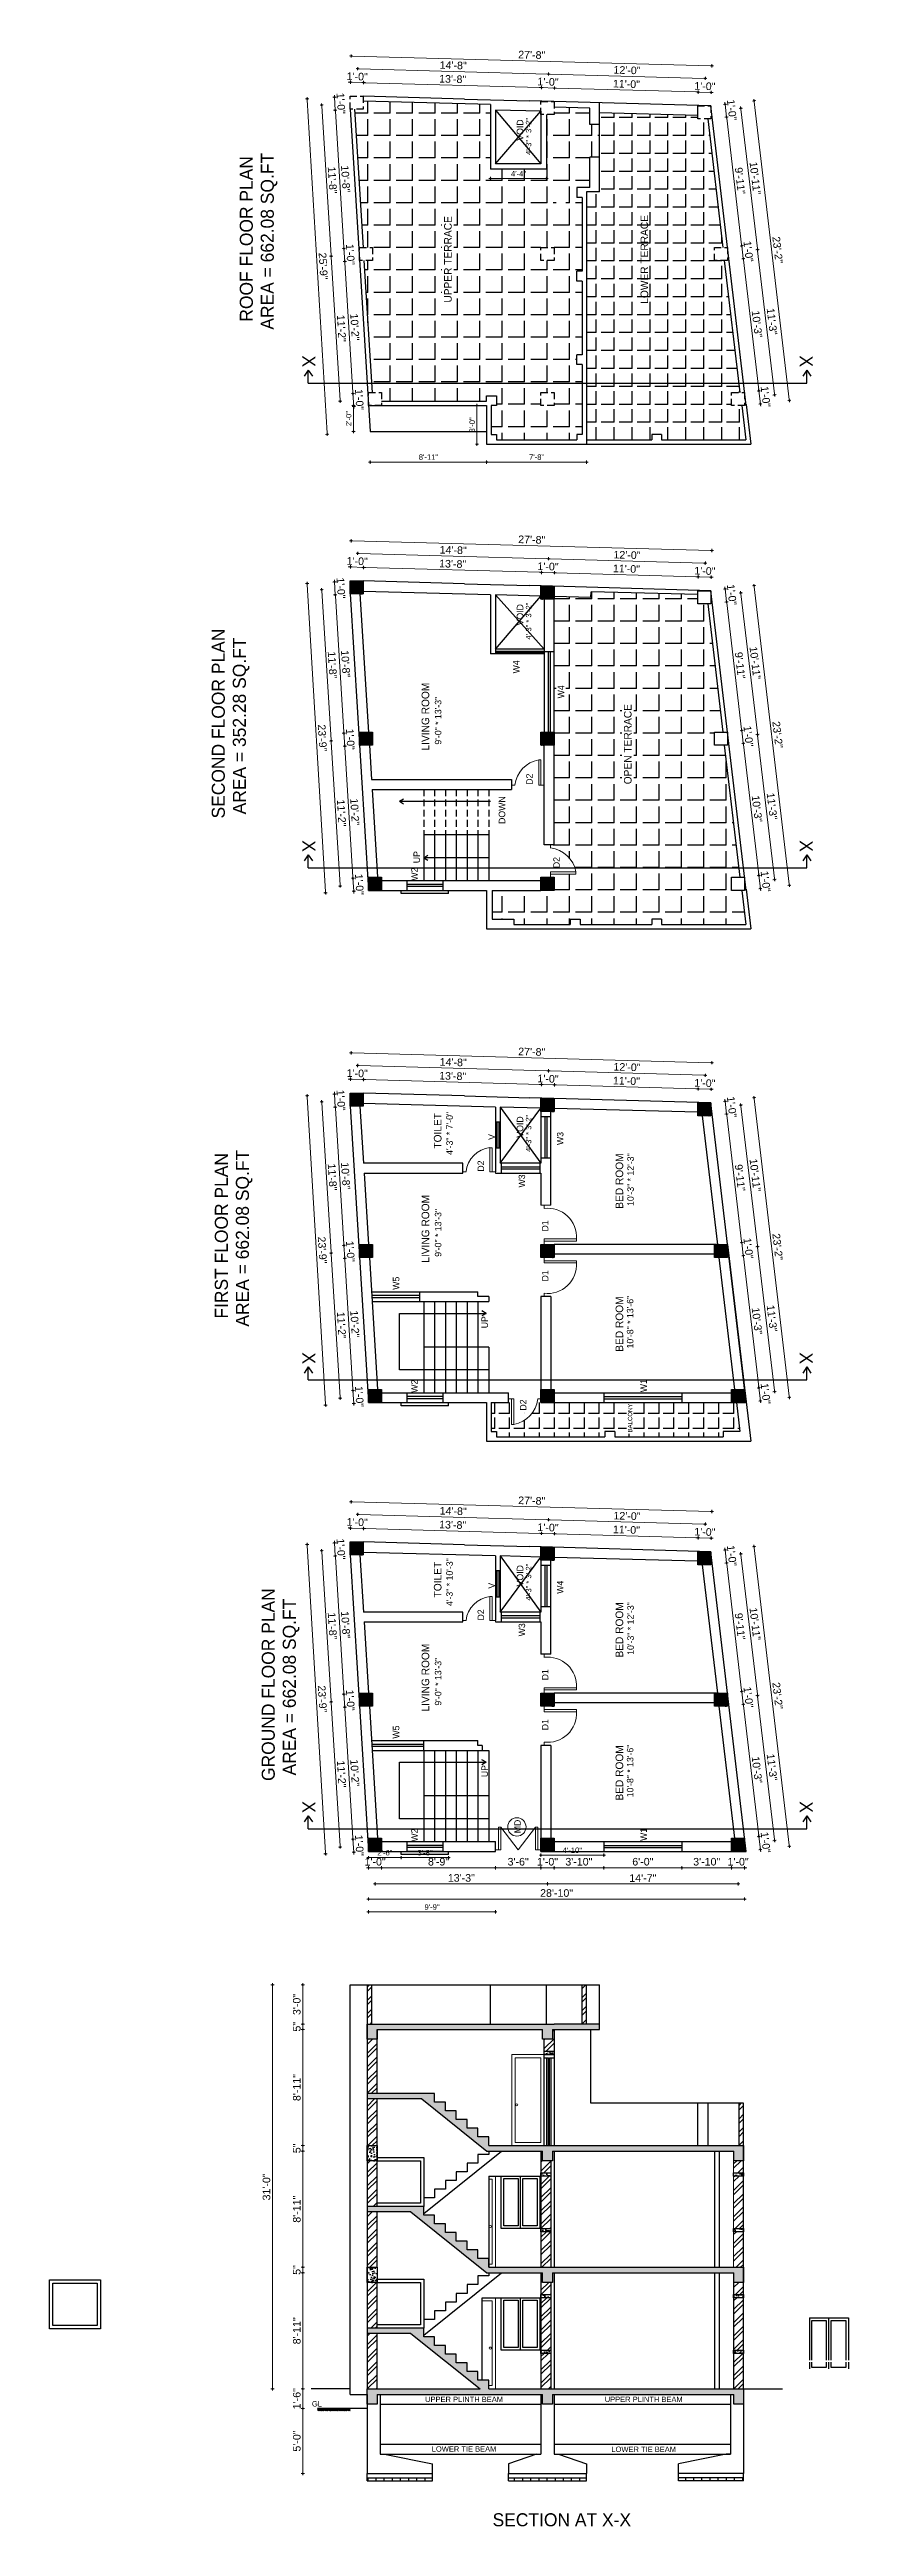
# Model space of a CAD drawing. Header units: inches. Extents: x 10143 to 33197, y -150 to 3760.
# Drawn here: x 27414 to 28150, y 839 to 3120 of the extents above; entities that cross this region are included whole.
import ezdxf
from ezdxf.enums import TextEntityAlignment as Align

# ---------------------------------------------------------------- set-up
doc = ezdxf.new("R2010")
doc.units = ezdxf.units.IN
doc.header["$LTSCALE"] = 0.5
doc.header["$MEASUREMENT"] = 0
doc.header["$PDMODE"] = 66
doc.linetypes.add('DASHED2', pattern=[0.375, 0.25, -0.125])
for name, color, linetype, lineweight in [('0.13', 2, 'Continuous', 13), ('Dimention', 5, 'Continuous', 20), ('DW TEXT', 92, 'Continuous', 15), ('ELEVATION', 85, 'Continuous', 9), ('hatch', 9, 'Continuous', 0), ('Toilet', 7, 'Continuous', 25), ('win door light', 30, 'Continuous', 18)]:
    doc.layers.add(name, color=color, linetype=linetype, lineweight=lineweight)
doc.layers.add('A-Wall', color=7, linetype='Continuous')
doc.styles.add('CEN', font='GOTHIC.TTF')
doc.styles.get("Standard").update_dxf_attribs({"font": 'arial.ttf'})
doc.dimstyles.new('S8', dxfattribs={"dimtxt": 5, "dimasz": 1, "dimexe": 6, "dimexo": 18, "dimgap": 1.9375, "dimtad": 1, "dimdec": 0, "dimzin": 3, "dimdsep": 46, "dimlunit": 4, "dimtxsty": 'Standard', "dimblk": 'dot 2', "dimcen": 12, "dimse1": 1, "dimse2": 1, "dimclrd": 1, "dimclre": 1, "dimclrt": 256, "dimadec": 0, "dimazin": 0, "dimtfac": 0.75, "dimtdec": 0, "dimtix": 1, "dimtmove": 1, "dimatfit": 3, "dimldrblk": 'DOT', "dimfxl": 1, "dimtolj": 1, "dimtzin": 0, "dimlwd": 9, "dimlwe": 9, "dimarcsym": 0})
pattern_1 = [(225, (31440.34766, 1719.47593), (0.0883883476, -0.0883883476), [])]
pattern_2 = [(225, (31440.34766, 2132.74769), (0.0883883476, -0.0883883476), [])]
pattern_3 = [(135, (29584.12042, -20320.99077), (-0.08838834765, -0.08838834765), [])]
pattern_4 = [(90, (29584.12, -20471.976), (-20.625, 6e-15), [15, -5.625]), (180, (29584.12, -20471.976), (-8e-15, -20.625), [15, -5.625])]
pattern_5 = [(90, (29584.12, -20471.976), (-16.5, 5e-15), [12, -4.5]), (180, (29584.12, -20471.976), (-6e-15, -16.5), [12, -4.5])]
pattern_6 = [(0, (12999.9513, 1360.385), (0, 3.75), []), (90, (12999.951, 1360.385), (-7.5, 5e-16), [3.75, -3.75]), (90, (13003.701, 1360.385), (-7.5, 5e-16), [-3.75, 3.75])]
pattern_7 = [(50, (0, 0), (7.1726018, -0.6275213), [0.75, -8.25]), (355, (0, 0), (-1.3875133, 7.5219213), [0.6, -6.6]), (100.451444, (0.598, -0.052), (5.7850885, 6.8943999), [0.637402, -7.0114211]), (46.1842, (0, 2), (10.6724133, -1.6551928), [1.125, -12.375]), (96.635635, (0.889, 1.862), (9.3466195, 9.741186), [0.9561034, -10.5171376]), (351.184164, (0, 2), (9.3466195, 9.741186), [0.9, -9.9]), (21, (1, 1.5), (5.9690705, -4.0261889), [0.75, -8.25]), (326, (1, 1.5), (2.4331533, 7.2515005), [0.6, -6.6]), (71.451445, (1.4974, 1.1645), (8.4022238, 3.2253115), [0.6374019, -7.0114211]), (37.5, (0, 0), (0.12159855, 3.32893854), [0, -6.52, 0, -6.7, 0, -6.625]), (7.5, (0, 0), (2.63069537, 3.9441171), [0, -3.82, 0, -6.37, 0, -2.525]), (327.5, (-2.23, 0), (5.33822436, -0.22554872), [0, -2.5, 0, -7.8, 0, -10.35]), (317.5, (-3.23, 0), (5.8318617, 1.0010498), [0, -3.25, 0, -5.18, 0, -7.35])]

msp = doc.modelspace()

# ---------------------------------------------------------------- texts
at = {"layer": 'DW TEXT', "ltscale": 0.13, "style": 'CEN'}
for s, height, rotation, p in [('VOID', 6, 90, (27847.4, 3045.6)), ('4\'-3" * 3\'-2"', 5, 90, (27855.3, 3039.7)), ('ROOF FLOOR PLAN', 12, 90, (27595.4, 2945.4)), ('AREA = 662.08 SQ.FT ', 12, 90, (27614.7, 2945.4)), ('UPPER TERRACE', 7, 90, (27781, 2926.5)), ('LOWER TERRACE', 7, 90, (27961.9, 2926.5)), ('X', 12, 270, (27653.1, 2832.7)), ('X', 12, 270, (28111, 2832.7)), ('VOID', 6, 90, (27847.4, 2599.3)), ('4\'-3" * 3\'-2"', 5, 90, (27855.3, 2593.4)), ('SECOND FLOOR PLAN', 12, 90, (27569.6, 2499.1)), ('AREA = 352.28 SQ.FT ', 12, 90, (27589, 2499.1)), ('W4', 6, 90, (27844, 2551.3)), ('LIVING ROOM ', 7, 90, (27760.3, 2506.8)), ('W4', 6, 90, (27885.1, 2528.3)), ('9\'-0" * 13\'-3"', 6, 90, (27772, 2501.7)), ('OPEN TERRACE', 7, 90, (27946.6, 2480.1)), ('D2', 6, 90, (27856.1, 2447.9)), ('DOWN', 6, 90, (27830.8, 2419.4)), ('X', 12, 270, (27653.1, 2386.3)), ('UP', 6, 90, (27752.3, 2376.1)), ('D2', 6, 90, (27881, 2371.1)), ('X', 12, 270, (28111, 2386.3)), ('W2', 6, 90, (27750.2, 2360.5)), ('TOILET', 7, 90, (27771.6, 2124.1)), ('4\'-3" * 7\'-0"', 6, 90, (27782.5, 2121.7)), ('VOID', 6, 90, (27847.4, 2127.6)), ('4\'-3" * 3\'-2"', 5, 90, (27855.3, 2121.7)), ('W3', 6, 90, (27884.4, 2117)), ('FIRST FLOOR PLAN', 12, 90, (27572.4, 2027.4)), ('AREA = 662.08 SQ.FT ', 12, 90, (27591.8, 2027.4)), ('V', 6, 90, (27821.3, 2118.4)), ('BED ROOM', 7, 90, (27938.9, 2077.8)), ('10\'-3" * 12\'-3"', 6, 90, (27949.2, 2079.1)), ('D2', 6, 90, (27811.3, 2091.6)), ('W3', 6, 90, (27849.1, 2077.9)), ('LIVING ROOM ', 7, 90, (27760.3, 2035.1)), ('9\'-0" * 13\'-3"', 6, 90, (27772, 2030.1)), ('D1', 6, 90, (27870.5, 2036.5)), ('W5', 6, 90, (27733.3, 1983.7)), ('D1', 6, 90, (27870.5, 1990.5)), ('BED ROOM', 7, 90, (27938.9, 1946.1)), ('10\'-8" * 13\'-6"', 6, 90, (27948.8, 1947.9)), ('UP', 6, 90, (27814.9, 1947.8)), ('X', 12, 270, (27653.1, 1914.7)), ('X', 12, 270, (28111, 1914.7)), ('W2', 6, 90, (27750.2, 1888.9)), ('W1', 6, 90, (27961.2, 1889.4)), ('D2', 6, 90, (27850.3, 1871.6)), ('BALCONY', 4, 90, (27948.7, 1859.6)), ('TOILET', 7, 90, (27771.6, 1710.8)), ('4\'-3" * 10\'-3"', 6, 90, (27782.5, 1708.5)), ('VOID', 6, 90, (27847.4, 1714.4)), ('4\'-3" * 3\'-2"', 5, 90, (27855.3, 1708.5)), ('GROUND FLOOR PLAN', 12, 90, (27615.6, 1614.1)), ('AREA = 662.08 SQ.FT ', 12, 90, (27635, 1614.1)), ('V', 6, 90, (27821.3, 1705.2)), ('W4', 6, 90, (27884.4, 1703.8)), ('BED ROOM', 7, 90, (27938.9, 1664.5)), ('10\'-3" * 12\'-3"', 6, 90, (27949.2, 1665.8)), ('D2', 6, 90, (27811.3, 1678.3)), ('W3', 6, 90, (27849.1, 1664.6)), ('LIVING ROOM ', 7, 90, (27760.3, 1621.9)), ('9\'-0" * 13\'-3"', 6, 90, (27772, 1616.8)), ('D1', 6, 90, (27870.5, 1623.2)), ('W5', 6, 90, (27733.3, 1570.4)), ('D1', 6, 90, (27870.5, 1577.2)), ('BED ROOM', 7, 90, (27938.9, 1532.8)), ('10\'-8" * 13\'-6"', 6, 90, (27948.8, 1534.6)), ('UP', 6, 90, (27814.9, 1534.5)), ('X', 12, 270, (27653.1, 1501.4)), ('X', 12, 270, (28111, 1501.4)), ('MD', 6, 90, (27845.1, 1483.5)), ('W2', 6, 90, (27750.2, 1475.6)), ('W1', 6, 90, (27961.2, 1476.2))]:
    msp.add_text(s, height=height, rotation=rotation, dxfattribs=at).set_placement(p, align=Align.MIDDLE_CENTER)
for s, height, p in [('UPPER PLINTH BEAM', 5, (27795.9, 956)), ('UPPER PLINTH BEAM', 5, (27961.3, 956)), ('GL', 5, (27660.4, 951.9)), ('LOWER TIE BEAM', 5, (27795.9, 910.3)), ('LOWER TIE BEAM', 5, (27961.3, 910)), ('SECTION AT X-X', 12, (27885.9, 845.1))]:
    msp.add_text(s, height=height, dxfattribs=at).set_placement(p, align=Align.MIDDLE_CENTER)

# ---------------------------------------------------------------- blocks, each defined once
blk = doc.blocks.new('dot1')
at = {"layer": 'hatch'}
h = blk.add_hatch(color=256, dxfattribs=at)
edge = h.paths.add_edge_path()
edge.add_arc((0, 0), 1, 0, 360)
for p, q in [((3, 0), (-3, 0)), ((0, 3), (0, -3))]:
    blk.add_line(p, q, dxfattribs=at)
blk.add_circle((0, 0), 1, dxfattribs=at)
blk = doc.blocks.new('dot 2')
at = {"layer": 'hatch', "xscale": 0.5, "yscale": 0.5, "zscale": 0.5}
blk.add_blockref('dot1', (0, 0), dxfattribs=at)
blk = doc.blocks.new('*D2107')
at = {"layer": 'Defpoints', "color": 0, "transparency": 16777216}
for p in [(28042.2, 1460.6), (28054.2, 1460.6), (28042.2, 1445.5)]:
    blk.add_point(p, dxfattribs=at)
at = {"layer": 'Toilet', "color": 1, "lineweight": 9, "transparency": 16777216}
for p, q in [((28041.2, 1445.5), (28040.2, 1445.5)), ((28054.2, 1445.5), (28042.2, 1445.5)), ((28055.2, 1445.5), (28056.2, 1445.5))]:
    blk.add_line(p, q, dxfattribs=at)
blk.add_blockref('dot 2', (28042.2, 1445.5), dxfattribs=at)
at = {"layer": 'Toilet', "color": 1, "lineweight": 9, "transparency": 16777216, "rotation": 180}
blk.add_blockref('dot 2', (28054.2, 1445.5), dxfattribs=at)
at = {"layer": 'Toilet', "transparency": 16777216, "insert": (28048.2, 1451), "char_height": 7, "attachment_point": 5}
blk.add_mtext('\\A1;1\'-0"', dxfattribs=at)
blk = doc.blocks.new('_Dot')
at = {"color": 0, "linetype": 'ByBlock', "lineweight": -2}
blk.add_line((-0.5, 0), (-1, 0), dxfattribs=at)
at = {"color": 0, "linetype": 'ByBlock', "const_width": 0.5}
blk.add_lwpolyline([(-0.25, 0, 1), (0.25, 0, 1)], format="xyb", close=True, dxfattribs=at)
blk = doc.blocks.new('*D2048')
at = {"layer": 'Defpoints', "color": 0, "transparency": 16777216}
for p in [(27996.5, 1460.6), (28042.2, 1460.6), (27996.5, 1445.5)]:
    blk.add_point(p, dxfattribs=at)
at = {"layer": 'Toilet', "color": 1, "lineweight": 9, "transparency": 16777216}
blk.add_line((28041.2, 1445.5), (27997.5, 1445.5), dxfattribs=at)
at = {"layer": 'Toilet', "color": 1, "lineweight": 9, "transparency": 16777216, "rotation": 180}
blk.add_blockref('dot 2', (27996.5, 1445.5), dxfattribs=at)
at = {"layer": 'Toilet', "color": 1, "lineweight": 9, "transparency": 16777216}
blk.add_blockref('dot 2', (28042.2, 1445.5), dxfattribs=at)
at = {"layer": 'Toilet', "transparency": 16777216, "insert": (28019.3, 1451), "char_height": 7, "attachment_point": 5}
blk.add_mtext('\\A1;3\'-10"', dxfattribs=at)
blk = doc.blocks.new('*D2049')
at = {"layer": 'Defpoints', "color": 0, "transparency": 16777216}
for p in [(27924.5, 1460.6), (27996.5, 1460.6), (27924.5, 1445.5)]:
    blk.add_point(p, dxfattribs=at)
at = {"layer": 'Toilet', "color": 1, "lineweight": 9, "transparency": 16777216}
blk.add_line((27995.5, 1445.5), (27925.5, 1445.5), dxfattribs=at)
at = {"layer": 'Toilet', "color": 1, "lineweight": 9, "transparency": 16777216, "rotation": 180}
blk.add_blockref('dot 2', (27924.5, 1445.5), dxfattribs=at)
at = {"layer": 'Toilet', "color": 1, "lineweight": 9, "transparency": 16777216}
blk.add_blockref('dot 2', (27996.5, 1445.5), dxfattribs=at)
at = {"layer": 'Toilet', "transparency": 16777216, "insert": (27960.5, 1451), "char_height": 7, "attachment_point": 5}
blk.add_mtext('\\A1;6\'-0"', dxfattribs=at)
blk = doc.blocks.new('*D2050')
at = {"layer": 'Defpoints', "color": 0, "transparency": 16777216}
for p in [(27878.7, 1460.6), (27924.5, 1460.6), (27878.7, 1445.5)]:
    blk.add_point(p, dxfattribs=at)
at = {"layer": 'Toilet', "color": 1, "lineweight": 9, "transparency": 16777216}
blk.add_line((27923.5, 1445.5), (27879.7, 1445.5), dxfattribs=at)
at = {"layer": 'Toilet', "color": 1, "lineweight": 9, "transparency": 16777216, "rotation": 180}
blk.add_blockref('dot 2', (27878.7, 1445.5), dxfattribs=at)
at = {"layer": 'Toilet', "color": 1, "lineweight": 9, "transparency": 16777216}
blk.add_blockref('dot 2', (27924.5, 1445.5), dxfattribs=at)
at = {"layer": 'Toilet', "transparency": 16777216, "insert": (27901.6, 1451), "char_height": 7, "attachment_point": 5}
blk.add_mtext('\\A1;3\'-10"', dxfattribs=at)
blk = doc.blocks.new('*D2051')
at = {"layer": 'Defpoints', "color": 0, "transparency": 16777216}
for p in [(27866.7, 1460.6), (27878.7, 1460.6), (27866.7, 1445.5)]:
    blk.add_point(p, dxfattribs=at)
at = {"layer": 'Toilet', "color": 1, "lineweight": 9, "transparency": 16777216}
for p, q in [((27865.7, 1445.5), (27864.7, 1445.5)), ((27878.7, 1445.5), (27866.7, 1445.5)), ((27879.7, 1445.5), (27880.7, 1445.5))]:
    blk.add_line(p, q, dxfattribs=at)
blk.add_blockref('dot 2', (27866.7, 1445.5), dxfattribs=at)
at = {"layer": 'Toilet', "color": 1, "lineweight": 9, "transparency": 16777216, "rotation": 180}
blk.add_blockref('dot 2', (27878.7, 1445.5), dxfattribs=at)
at = {"layer": 'Toilet', "transparency": 16777216, "insert": (27872.7, 1451), "char_height": 7, "attachment_point": 5}
blk.add_mtext('\\A1;1\'-0"', dxfattribs=at)
blk = doc.blocks.new('*D2052')
at = {"layer": 'Defpoints', "color": 0, "transparency": 16777216}
for p in [(27824.7, 1460.6), (27866.7, 1460.6), (27824.7, 1445.5)]:
    blk.add_point(p, dxfattribs=at)
at = {"layer": 'Toilet', "color": 1, "lineweight": 9, "transparency": 16777216}
blk.add_line((27865.7, 1445.5), (27825.7, 1445.5), dxfattribs=at)
at = {"layer": 'Toilet', "color": 1, "lineweight": 9, "transparency": 16777216, "rotation": 180}
blk.add_blockref('dot 2', (27824.7, 1445.5), dxfattribs=at)
at = {"layer": 'Toilet', "color": 1, "lineweight": 9, "transparency": 16777216}
blk.add_blockref('dot 2', (27866.7, 1445.5), dxfattribs=at)
at = {"layer": 'Toilet', "transparency": 16777216, "insert": (27845.7, 1451), "char_height": 7, "attachment_point": 5}
blk.add_mtext('\\A1;3\'-6"', dxfattribs=at)
blk = doc.blocks.new('*D2053')
at = {"layer": 'Defpoints', "color": 0, "transparency": 16777216}
for p in [(27720, 1460.6), (27824.7, 1460.6), (27720, 1445.5)]:
    blk.add_point(p, dxfattribs=at)
at = {"layer": 'Toilet', "color": 1, "lineweight": 9, "transparency": 16777216}
blk.add_line((27823.7, 1445.5), (27721, 1445.5), dxfattribs=at)
at = {"layer": 'Toilet', "color": 1, "lineweight": 9, "transparency": 16777216, "rotation": 180}
blk.add_blockref('dot 2', (27720, 1445.5), dxfattribs=at)
at = {"layer": 'Toilet', "color": 1, "lineweight": 9, "transparency": 16777216}
blk.add_blockref('dot 2', (27824.7, 1445.5), dxfattribs=at)
at = {"layer": 'Toilet', "transparency": 16777216, "insert": (27772.4, 1451), "char_height": 7, "attachment_point": 5}
blk.add_mtext('\\A1;8\'-9"', dxfattribs=at)
blk = doc.blocks.new('*D2054')
at = {"layer": 'Defpoints', "color": 0, "transparency": 16777216}
for p in [(27708, 1460.6), (27720, 1460.6), (27708, 1445.5)]:
    blk.add_point(p, dxfattribs=at)
at = {"layer": 'Toilet', "color": 1, "lineweight": 9, "transparency": 16777216}
for p, q in [((27707, 1445.5), (27706, 1445.5)), ((27720, 1445.5), (27708, 1445.5)), ((27721, 1445.5), (27722, 1445.5))]:
    blk.add_line(p, q, dxfattribs=at)
blk.add_blockref('dot 2', (27708, 1445.5), dxfattribs=at)
at = {"layer": 'Toilet', "color": 1, "lineweight": 9, "transparency": 16777216, "rotation": 180}
blk.add_blockref('dot 2', (27720, 1445.5), dxfattribs=at)
at = {"layer": 'Toilet', "transparency": 16777216, "insert": (27714, 1451), "char_height": 7, "attachment_point": 5}
blk.add_mtext('\\A1;1\'-0"', dxfattribs=at)
blk = doc.blocks.new('*D2055')
at = {"layer": 'Defpoints', "color": 0, "transparency": 16777216}
for p in [(27872.7, 1466.6), (28048.2, 1466.6), (27872.7, 1430.6)]:
    blk.add_point(p, dxfattribs=at)
at = {"layer": 'Toilet', "color": 1, "lineweight": 9, "transparency": 16777216}
blk.add_line((28047.2, 1430.6), (27873.7, 1430.6), dxfattribs=at)
at = {"layer": 'Toilet', "color": 1, "lineweight": 9, "transparency": 16777216, "rotation": 180}
blk.add_blockref('dot 2', (27872.7, 1430.6), dxfattribs=at)
at = {"layer": 'Toilet', "color": 1, "lineweight": 9, "transparency": 16777216}
blk.add_blockref('dot 2', (28048.2, 1430.6), dxfattribs=at)
at = {"layer": 'Toilet', "transparency": 16777216, "insert": (27960.5, 1436), "char_height": 7, "attachment_point": 5}
blk.add_mtext('\\A1;14\'-7"', dxfattribs=at)
blk = doc.blocks.new('*D2056')
at = {"layer": 'Defpoints', "color": 0, "transparency": 16777216}
for p in [(27714, 1466.6), (27872.7, 1466.6), (27714, 1430.6)]:
    blk.add_point(p, dxfattribs=at)
at = {"layer": 'Toilet', "color": 1, "lineweight": 9, "transparency": 16777216}
blk.add_line((27871.7, 1430.6), (27715, 1430.6), dxfattribs=at)
at = {"layer": 'Toilet', "color": 1, "lineweight": 9, "transparency": 16777216, "rotation": 180}
blk.add_blockref('dot 2', (27714, 1430.6), dxfattribs=at)
at = {"layer": 'Toilet', "color": 1, "lineweight": 9, "transparency": 16777216}
blk.add_blockref('dot 2', (27872.7, 1430.6), dxfattribs=at)
at = {"layer": 'Toilet', "transparency": 16777216, "insert": (27793.4, 1436.1), "char_height": 7, "attachment_point": 5}
blk.add_mtext('\\A1;13\'-3"', dxfattribs=at)
blk = doc.blocks.new('*D2057')
at = {"layer": 'Defpoints', "color": 0, "transparency": 16777216}
for p in [(27708, 1460.6), (28054.2, 1460.6), (27708, 1416.7)]:
    blk.add_point(p, dxfattribs=at)
at = {"layer": 'Toilet', "color": 1, "lineweight": 9, "transparency": 16777216}
blk.add_line((28053.2, 1416.7), (27709, 1416.7), dxfattribs=at)
at = {"layer": 'Toilet', "color": 1, "lineweight": 9, "transparency": 16777216, "rotation": 180}
blk.add_blockref('dot 2', (27708, 1416.7), dxfattribs=at)
at = {"layer": 'Toilet', "color": 1, "lineweight": 9, "transparency": 16777216}
blk.add_blockref('dot 2', (28054.2, 1416.7), dxfattribs=at)
at = {"layer": 'Toilet', "transparency": 16777216, "insert": (27881.1, 1422.2), "char_height": 7, "attachment_point": 5}
blk.add_mtext('\\A1;28\'-10"', dxfattribs=at)
blk = doc.blocks.new('*D2058')
at = {"layer": 'Defpoints', "color": 0, "transparency": 16777216}
for p in [(28054.2, 1472.6), (28055.6, 1460.6), (28067.3, 1474.2)]:
    blk.add_point(p, dxfattribs=at)
at = {"layer": 'Toilet', "color": 1, "lineweight": 9, "transparency": 16777216}
for p, q in [((28067.2, 1475.2), (28067.1, 1476.2)), ((28068.7, 1462.2), (28067.3, 1474.2)), ((28068.8, 1461.2), (28069, 1460.2))]:
    blk.add_line(p, q, dxfattribs=at)
for p, rotation in [((28067.3, 1474.2), 276.7273510482261), ((28068.7, 1462.2), 96.72735104822614)]:
    blk.add_blockref('dot 2', p, dxfattribs=dict(at, rotation=rotation))
at = {"layer": 'Toilet', "transparency": 16777216, "insert": (28073.5, 1468.8), "char_height": 7, "attachment_point": 5, "rotation": 276.7274}
blk.add_mtext('\\A1;1\'-0"', dxfattribs=at)
blk = doc.blocks.new('*D2059')
at = {"layer": 'Defpoints', "color": 0, "transparency": 16777216}
for p in [(28038.4, 1594.2), (28053, 1596), (28054.2, 1472.6)]:
    blk.add_point(p, dxfattribs=at)
at = {"layer": 'Toilet', "color": 1, "lineweight": 9, "transparency": 16777216}
blk.add_line((28067.2, 1475.2), (28053.1, 1595), dxfattribs=at)
for p, rotation in [((28053, 1596), 96.72735104827724), ((28067.3, 1474.2), 276.7273510482772)]:
    blk.add_blockref('dot 2', p, dxfattribs=dict(at, rotation=rotation))
at = {"layer": 'Toilet', "transparency": 16777216, "insert": (28065.6, 1535.7), "char_height": 7, "attachment_point": 5, "rotation": 276.7274}
blk.add_mtext('\\A1;10\'-3"', dxfattribs=at)
blk = doc.blocks.new('*D2060')
at = {"layer": 'Defpoints', "color": 0, "transparency": 16777216}
for p in [(28038.4, 1606.2), (28051.6, 1607.8), (28038.4, 1594.2)]:
    blk.add_point(p, dxfattribs=at)
at = {"layer": 'Toilet', "color": 1, "lineweight": 9, "transparency": 16777216}
for p, q in [((28051.4, 1608.8), (28051.3, 1609.8)), ((28053, 1596), (28051.6, 1607.8)), ((28053.1, 1595), (28053.2, 1594))]:
    blk.add_line(p, q, dxfattribs=at)
for p, rotation in [((28051.6, 1607.8), 276.7273510482772), ((28053, 1596), 96.72735104827724)]:
    blk.add_blockref('dot 2', p, dxfattribs=dict(at, rotation=rotation))
at = {"layer": 'Toilet', "transparency": 16777216, "insert": (28057.7, 1602.5), "char_height": 7, "attachment_point": 5, "rotation": 276.7274}
blk.add_mtext('\\A1;1\'-0"', dxfattribs=at)
blk = doc.blocks.new('*D2061')
at = {"layer": 'Defpoints', "color": 0, "transparency": 16777216}
for p in [(28023.1, 1724.5), (28037.6, 1726.2), (28038.4, 1606.2)]:
    blk.add_point(p, dxfattribs=at)
at = {"layer": 'Toilet', "color": 1, "lineweight": 9, "transparency": 16777216}
blk.add_line((28051.4, 1608.8), (28037.7, 1725.2), dxfattribs=at)
for p, rotation in [((28037.6, 1726.2), 96.72735104827724), ((28051.6, 1607.8), 276.7273510482772)]:
    blk.add_blockref('dot 2', p, dxfattribs=dict(at, rotation=rotation))
at = {"layer": 'Toilet', "transparency": 16777216, "insert": (28050, 1667.7), "char_height": 7, "attachment_point": 5, "rotation": 276.7274}
blk.add_mtext('\\A1;9\'-11"', dxfattribs=at)
blk = doc.blocks.new('*D2062')
at = {"layer": 'Defpoints', "color": 0, "transparency": 16777216}
for p in [(28023.1, 1736.5), (28036.2, 1738.1), (28023.1, 1724.5)]:
    blk.add_point(p, dxfattribs=at)
at = {"layer": 'Toilet', "color": 1, "lineweight": 9, "transparency": 16777216}
for p, q in [((28036.1, 1739.1), (28036, 1740.1)), ((28037.6, 1726.2), (28036.2, 1738.1)), ((28037.7, 1725.2), (28037.8, 1724.3))]:
    blk.add_line(p, q, dxfattribs=at)
for p, rotation in [((28036.2, 1738.1), 276.7273510482772), ((28037.6, 1726.2), 96.72735104827724)]:
    blk.add_blockref('dot 2', p, dxfattribs=dict(at, rotation=rotation))
at = {"layer": 'Toilet', "transparency": 16777216, "insert": (28042.4, 1732.8), "char_height": 7, "attachment_point": 5, "rotation": 276.7274}
blk.add_mtext('\\A1;1\'-0"', dxfattribs=at)
blk = doc.blocks.new('*D2063')
at = {"layer": 'Defpoints', "color": 0, "transparency": 16777216}
for p in [(28017.1, 1730.5), (28032.4, 1600.2), (28066.1, 1604.2)]:
    blk.add_point(p, dxfattribs=at)
at = {"layer": 'Toilet', "color": 1, "lineweight": 9, "transparency": 16777216}
blk.add_line((28050.8, 1733.5), (28066, 1605.2), dxfattribs=at)
for p, rotation in [((28050.7, 1734.5), 96.72735104822522), ((28066.1, 1604.2), 276.7273510482252)]:
    blk.add_blockref('dot 2', p, dxfattribs=dict(at, rotation=rotation))
at = {"layer": 'Toilet', "transparency": 16777216, "insert": (28063.9, 1670), "char_height": 7, "attachment_point": 5, "rotation": 276.7274}
blk.add_mtext('\\A1;10\'-11"', dxfattribs=at)
blk = doc.blocks.new('*D2064')
at = {"layer": 'Defpoints', "color": 0, "transparency": 16777216}
for p in [(28032.4, 1600.2), (28048.2, 1466.6), (28081.8, 1470.6)]:
    blk.add_point(p, dxfattribs=at)
at = {"layer": 'Toilet', "color": 1, "lineweight": 9, "transparency": 16777216}
blk.add_line((28066.2, 1603.2), (28081.7, 1471.6), dxfattribs=at)
for p, rotation in [((28066.1, 1604.2), 96.72735104827724), ((28081.8, 1470.6), 276.7273510482772)]:
    blk.add_blockref('dot 2', p, dxfattribs=dict(at, rotation=rotation))
at = {"layer": 'Toilet', "transparency": 16777216, "insert": (28079.4, 1538.1), "char_height": 7, "attachment_point": 5, "rotation": 276.7274}
blk.add_mtext('\\A1;11\'-3"', dxfattribs=at)
blk = doc.blocks.new('*D2065')
at = {"layer": 'Defpoints', "color": 0, "transparency": 16777216}
for p in [(28023.1, 1736.5), (28062.9, 1741.2), (28055.6, 1460.6)]:
    blk.add_point(p, dxfattribs=at)
at = {"layer": 'Toilet', "color": 1, "lineweight": 9, "transparency": 16777216}
blk.add_line((28095.3, 1466.3), (28063, 1740.2), dxfattribs=at)
for p, rotation in [((28062.9, 1741.2), 96.72735104822537), ((28095.4, 1465.3), 276.7273510482254)]:
    blk.add_blockref('dot 2', p, dxfattribs=dict(at, rotation=rotation))
at = {"layer": 'Toilet', "transparency": 16777216, "insert": (28084.6, 1603.9), "char_height": 7, "attachment_point": 5, "rotation": 276.7274}
blk.add_mtext('\\A1;23\'-2"', dxfattribs=at)
blk = doc.blocks.new('*D2066')
at = {"layer": 'Defpoints', "color": 0, "transparency": 16777216}
for p in [(27873.6, 1766), (27872.7, 1734.6), (28017.1, 1730.5)]:
    blk.add_point(p, dxfattribs=at)
at = {"layer": 'Toilet', "color": 1, "lineweight": 9, "transparency": 16777216}
blk.add_line((28017, 1761.9), (27874.6, 1765.9), dxfattribs=at)
for p, rotation in [((27873.6, 1766), 178.3940478382747), ((28018, 1761.9), 358.3940478382747)]:
    blk.add_blockref('dot 2', p, dxfattribs=dict(at, rotation=rotation))
at = {"layer": 'Toilet', "transparency": 16777216, "insert": (27945.9, 1769.4), "char_height": 7, "attachment_point": 5, "rotation": 358.394}
blk.add_mtext('\\A1;12\'-0"', dxfattribs=at)
blk = doc.blocks.new('*D2067')
at = {"layer": 'Defpoints', "color": 0, "transparency": 16777216}
for p in [(27697.9, 1770.9), (27697, 1739.5), (27872.7, 1734.6)]:
    blk.add_point(p, dxfattribs=at)
at = {"layer": 'Toilet', "color": 1, "lineweight": 9, "transparency": 16777216}
blk.add_line((27872.6, 1766), (27698.9, 1770.9), dxfattribs=at)
for p, rotation in [((27697.9, 1770.9), 178.3940478382136), ((27873.6, 1766), 358.3940478382136)]:
    blk.add_blockref('dot 2', p, dxfattribs=dict(at, rotation=rotation))
at = {"layer": 'Toilet', "transparency": 16777216, "insert": (27785.9, 1773.9), "char_height": 7, "attachment_point": 5, "rotation": 358.394}
blk.add_mtext('\\A1;14\'-8"', dxfattribs=at)
blk = doc.blocks.new('*D2041')
at = {"layer": 'Defpoints', "color": 0, "transparency": 16777216}
for p in [(28011.1, 1736.9), (28011.4, 1749.4), (28023.1, 1736.5)]:
    blk.add_point(p, dxfattribs=at)
at = {"layer": 'Toilet', "color": 1, "lineweight": 9, "transparency": 16777216}
for p, q in [((28010.4, 1749.4), (28009.4, 1749.4)), ((28023.4, 1749), (28011.4, 1749.4)), ((28024.4, 1749), (28025.4, 1749))]:
    blk.add_line(p, q, dxfattribs=at)
for p, rotation in [((28011.4, 1749.4), 358.3940478382726), ((28023.4, 1749), 178.3940478382726)]:
    blk.add_blockref('dot 2', p, dxfattribs=dict(at, rotation=rotation))
at = {"layer": 'Toilet', "transparency": 16777216, "insert": (28017.6, 1754.7), "char_height": 7, "attachment_point": 5, "rotation": 358.394}
blk.add_mtext('\\A1;1\'-0"', dxfattribs=at)
blk = doc.blocks.new('*D2068')
at = {"layer": 'Defpoints', "color": 0, "transparency": 16777216}
for p in [(27878.7, 1740.6), (27879.1, 1753.1), (28011.1, 1736.9)]:
    blk.add_point(p, dxfattribs=at)
at = {"layer": 'Toilet', "color": 1, "lineweight": 9, "transparency": 16777216}
blk.add_line((28010.4, 1749.4), (27880.1, 1753.1), dxfattribs=at)
for p, rotation in [((27879.1, 1753.1), 178.3940478382136), ((28011.4, 1749.4), 358.3940478382136)]:
    blk.add_blockref('dot 2', p, dxfattribs=dict(at, rotation=rotation))
at = {"layer": 'Toilet', "transparency": 16777216, "insert": (27945.4, 1756.7), "char_height": 7, "attachment_point": 5, "rotation": 358.394}
blk.add_mtext('\\A1;11\'-0"', dxfattribs=at)
blk = doc.blocks.new('*D2069')
at = {"layer": 'Defpoints', "color": 0, "transparency": 16777216}
for p in [(27866.7, 1740.6), (27867.1, 1753.4), (27878.7, 1740.6)]:
    blk.add_point(p, dxfattribs=at)
at = {"layer": 'Toilet', "color": 1, "lineweight": 9, "transparency": 16777216}
for p, q in [((27866.1, 1753.4), (27865.1, 1753.5)), ((27879.1, 1753.1), (27867.1, 1753.4)), ((27880.1, 1753.1), (27881.1, 1753))]:
    blk.add_line(p, q, dxfattribs=at)
for p, rotation in [((27867.1, 1753.4), 358.3940478382136), ((27879.1, 1753.1), 178.3940478382136)]:
    blk.add_blockref('dot 2', p, dxfattribs=dict(at, rotation=rotation))
at = {"layer": 'Toilet', "transparency": 16777216, "insert": (27873.2, 1758.8), "char_height": 7, "attachment_point": 5, "rotation": 358.394}
blk.add_mtext('\\A1;1\'-0"', dxfattribs=at)
blk = doc.blocks.new('*D2070')
at = {"layer": 'Defpoints', "color": 0, "transparency": 16777216}
for p in [(27703.3, 1758), (27703, 1745.5), (27866.7, 1740.6)]:
    blk.add_point(p, dxfattribs=at)
at = {"layer": 'Toilet', "color": 1, "lineweight": 9, "transparency": 16777216}
blk.add_line((27866.1, 1753.4), (27704.3, 1758), dxfattribs=at)
for p, rotation in [((27703.3, 1758), 178.3940478382136), ((27867.1, 1753.4), 358.3940478382136)]:
    blk.add_blockref('dot 2', p, dxfattribs=dict(at, rotation=rotation))
at = {"layer": 'Toilet', "transparency": 16777216, "insert": (27785.4, 1761.2), "char_height": 7, "attachment_point": 5, "rotation": 358.394}
blk.add_mtext('\\A1;13\'-8"', dxfattribs=at)
blk = doc.blocks.new('*D2071')
at = {"layer": 'Defpoints', "color": 0, "transparency": 16777216}
for p in [(27691.3, 1758.3), (27691, 1745.5), (27703, 1745.5)]:
    blk.add_point(p, dxfattribs=at)
at = {"layer": 'Toilet', "color": 1, "lineweight": 9, "transparency": 16777216}
for p, q in [((27690.3, 1758.4), (27689.3, 1758.4)), ((27703.3, 1758), (27691.3, 1758.3)), ((27704.3, 1758), (27705.3, 1758))]:
    blk.add_line(p, q, dxfattribs=at)
for p, rotation in [((27691.3, 1758.3), 358.3940478382136), ((27703.3, 1758), 178.3940478382136)]:
    blk.add_blockref('dot 2', p, dxfattribs=dict(at, rotation=rotation))
at = {"layer": 'Toilet', "transparency": 16777216, "insert": (27697.5, 1763.7), "char_height": 7, "attachment_point": 5, "rotation": 358.394}
blk.add_mtext('\\A1;1\'-0"', dxfattribs=at)
blk = doc.blocks.new('*D2072')
at = {"layer": 'Defpoints', "color": 0, "transparency": 16777216}
for p in [(27692, 1782.5), (27691, 1745.5), (28023.1, 1736.5)]:
    blk.add_point(p, dxfattribs=at)
at = {"layer": 'Toilet', "color": 1, "lineweight": 9, "transparency": 16777216}
blk.add_line((28023.1, 1773.6), (27693, 1782.5), dxfattribs=at)
for p, rotation in [((27692, 1782.5), 178.452048590756), ((28024.1, 1773.5), 358.452048590756)]:
    blk.add_blockref('dot 2', p, dxfattribs=dict(at, rotation=rotation))
at = {"layer": 'Toilet', "transparency": 16777216, "insert": (27858.2, 1783.5), "char_height": 7, "attachment_point": 5, "rotation": 358.452}
blk.add_mtext('\\A1;27\'-8"', dxfattribs=at)
blk = doc.blocks.new('*D2073')
at = {"layer": 'Defpoints', "color": 0, "transparency": 16777216}
for p in [(27693.6, 1471.8), (27707.3, 1472.6), (27708, 1460.6)]:
    blk.add_point(p, dxfattribs=at)
at = {"layer": 'Toilet', "color": 1, "lineweight": 9, "transparency": 16777216}
for p, q in [((27693.6, 1472.8), (27693.5, 1473.8)), ((27694.4, 1459.8), (27693.6, 1471.8)), ((27694.4, 1458.8), (27694.5, 1457.8))]:
    blk.add_line(p, q, dxfattribs=at)
for p, rotation in [((27693.6, 1471.8), 273.575827605936), ((27694.4, 1459.8), 93.57582760593601)]:
    blk.add_blockref('dot 2', p, dxfattribs=dict(at, rotation=rotation))
at = {"layer": 'Toilet', "transparency": 16777216, "insert": (27699.5, 1466.1), "char_height": 7, "attachment_point": 5, "rotation": 273.5758}
blk.add_mtext('\\A1;1\'-0"', dxfattribs=at)
blk = doc.blocks.new('*D2074')
at = {"layer": 'Defpoints', "color": 0, "transparency": 16777216}
for p in [(27686, 1593.4), (27699.7, 1594.2), (27707.3, 1472.6)]:
    blk.add_point(p, dxfattribs=at)
at = {"layer": 'Toilet', "color": 1, "lineweight": 9, "transparency": 16777216}
blk.add_line((27693.6, 1472.8), (27686.1, 1592.4), dxfattribs=at)
for p, rotation in [((27686, 1593.4), 93.57582760592214), ((27693.6, 1471.8), 273.5758276059221)]:
    blk.add_blockref('dot 2', p, dxfattribs=dict(at, rotation=rotation))
at = {"layer": 'Toilet', "transparency": 16777216, "insert": (27695.3, 1532.9), "char_height": 7, "attachment_point": 5, "rotation": 273.5758}
blk.add_mtext('\\A1;10\'-2"', dxfattribs=at)
blk = doc.blocks.new('*D2075')
at = {"layer": 'Defpoints', "color": 0, "transparency": 16777216}
for p in [(27685.3, 1605.3), (27699.7, 1606.2), (27699.7, 1594.2)]:
    blk.add_point(p, dxfattribs=at)
at = {"layer": 'Toilet', "color": 1, "lineweight": 9, "transparency": 16777216}
for p, q in [((27685.2, 1606.3), (27685.2, 1607.3)), ((27686, 1593.4), (27685.3, 1605.3)), ((27686.1, 1592.4), (27686.2, 1591.4))]:
    blk.add_line(p, q, dxfattribs=at)
for p, rotation in [((27685.3, 1605.3), 273.5758276059221), ((27686, 1593.4), 93.57582760592214)]:
    blk.add_blockref('dot 2', p, dxfattribs=dict(at, rotation=rotation))
at = {"layer": 'Toilet', "transparency": 16777216, "insert": (27691.2, 1599.7), "char_height": 7, "attachment_point": 5, "rotation": 273.5758}
blk.add_mtext('\\A1;1\'-0"', dxfattribs=at)
blk = doc.blocks.new('*D2076')
at = {"layer": 'Defpoints', "color": 0, "transparency": 16777216}
for p in [(27691, 1733.5), (27677.3, 1732.6), (27699.7, 1606.2)]:
    blk.add_point(p, dxfattribs=at)
at = {"layer": 'Toilet', "color": 1, "lineweight": 9, "transparency": 16777216}
blk.add_line((27685.2, 1606.3), (27677.4, 1731.7), dxfattribs=at)
for p, rotation in [((27677.3, 1732.6), 93.57582760592214), ((27685.3, 1605.3), 273.5758276059221)]:
    blk.add_blockref('dot 2', p, dxfattribs=dict(at, rotation=rotation))
at = {"layer": 'Toilet', "transparency": 16777216, "insert": (27686.8, 1669.3), "char_height": 7, "attachment_point": 5, "rotation": 273.5758}
blk.add_mtext('\\A1;10\'-8"', dxfattribs=at)
blk = doc.blocks.new('*D2077')
at = {"layer": 'Defpoints', "color": 0, "transparency": 16777216}
for p in [(27676.6, 1744.6), (27691, 1745.5), (27691, 1733.5)]:
    blk.add_point(p, dxfattribs=at)
at = {"layer": 'Toilet', "color": 1, "lineweight": 9, "transparency": 16777216}
for p, q in [((27676.5, 1745.6), (27676.5, 1746.6)), ((27677.3, 1732.6), (27676.6, 1744.6)), ((27677.4, 1731.7), (27677.5, 1730.7))]:
    blk.add_line(p, q, dxfattribs=at)
for p, rotation in [((27676.6, 1744.6), 273.5758276059221), ((27677.3, 1732.6), 93.57582760592214)]:
    blk.add_blockref('dot 2', p, dxfattribs=dict(at, rotation=rotation))
at = {"layer": 'Toilet', "transparency": 16777216, "insert": (27682.5, 1739), "char_height": 7, "attachment_point": 5, "rotation": 273.5758}
blk.add_mtext('\\A1;1\'-0"', dxfattribs=at)
blk = doc.blocks.new('*D2078')
at = {"layer": 'Defpoints', "color": 0, "transparency": 16777216}
for p in [(27697, 1739.5), (27673.5, 1598.2), (27705.7, 1600.2)]:
    blk.add_point(p, dxfattribs=at)
at = {"layer": 'Toilet', "color": 1, "lineweight": 9, "transparency": 16777216}
blk.add_line((27664.8, 1736.5), (27673.4, 1599.2), dxfattribs=at)
for p, rotation in [((27664.8, 1737.5), 93.57584364637044), ((27673.5, 1598.2), 273.5758436463705)]:
    blk.add_blockref('dot 2', p, dxfattribs=dict(at, rotation=rotation))
at = {"layer": 'Toilet', "transparency": 16777216, "insert": (27674.6, 1668.2), "char_height": 7, "attachment_point": 5, "rotation": 273.5758}
blk.add_mtext('\\A1;11\'-8"', dxfattribs=at)
blk = doc.blocks.new('*D2079')
at = {"layer": 'Defpoints', "color": 0, "transparency": 16777216}
for p in [(27705.7, 1600.2), (27681.8, 1464.6), (27714, 1466.6)]:
    blk.add_point(p, dxfattribs=at)
at = {"layer": 'Toilet', "color": 1, "lineweight": 9, "transparency": 16777216}
blk.add_line((27673.5, 1597.2), (27681.8, 1465.6), dxfattribs=at)
for p, rotation in [((27673.5, 1598.2), 93.57584364625335), ((27681.8, 1464.6), 273.5758436462534)]:
    blk.add_blockref('dot 2', p, dxfattribs=dict(at, rotation=rotation))
at = {"layer": 'Toilet', "transparency": 16777216, "insert": (27683.1, 1531.8), "char_height": 7, "attachment_point": 5, "rotation": 273.5758}
blk.add_mtext('\\A1;11\'-2"', dxfattribs=at)
blk = doc.blocks.new('*D2080')
at = {"layer": 'Defpoints', "color": 0, "transparency": 16777216}
for p in [(27691, 1745.5), (27708, 1460.6), (27668.4, 1458.3)]:
    blk.add_point(p, dxfattribs=at)
at = {"layer": 'Toilet', "color": 1, "lineweight": 9, "transparency": 16777216}
blk.add_line((27651.4, 1742.1), (27668.4, 1459.3), dxfattribs=at)
for p, rotation in [((27651.4, 1743.1), 93.425574687815), ((27668.4, 1458.3), 273.425574687815)]:
    blk.add_blockref('dot 2', p, dxfattribs=dict(at, rotation=rotation))
at = {"layer": 'Toilet', "transparency": 16777216, "insert": (27665.4, 1601), "char_height": 7, "attachment_point": 5, "rotation": 273.4256}
blk.add_mtext('\\A1;23\'-9"', dxfattribs=at)
blk = doc.blocks.new('*D2104')
at = {"layer": 'Defpoints', "color": 0, "transparency": 16777216}
for p in [(27708, 1460.6), (27738, 1460.6), (27738, 1454.8)]:
    blk.add_point(p, dxfattribs=at)
at = {"layer": 'Toilet', "color": 1, "lineweight": 9, "transparency": 16777216}
blk.add_line((27709, 1454.8), (27737, 1454.8), dxfattribs=at)
at = {"layer": 'Toilet', "color": 1, "lineweight": 9, "transparency": 16777216, "rotation": 180}
blk.add_blockref('dot 2', (27708, 1454.8), dxfattribs=at)
at = {"layer": 'Toilet', "color": 1, "lineweight": 9, "transparency": 16777216}
blk.add_blockref('dot 2', (27738, 1454.8), dxfattribs=at)
at = {"layer": 'Toilet', "transparency": 16777216, "insert": (27723, 1459.3), "char_height": 5, "attachment_point": 5}
blk.add_mtext('\\A1;2\'-6"', dxfattribs=at)
blk = doc.blocks.new('*D2105')
at = {"layer": 'Defpoints', "color": 0, "transparency": 16777216}
for p in [(27738, 1457.6), (27738, 1454.8), (27781.7, 1457.6)]:
    blk.add_point(p, dxfattribs=at)
at = {"layer": 'Toilet', "color": 1, "lineweight": 9, "transparency": 16777216}
blk.add_line((27780.7, 1454.8), (27739, 1454.8), dxfattribs=at)
at = {"layer": 'Toilet', "color": 1, "lineweight": 9, "transparency": 16777216, "rotation": 180}
blk.add_blockref('dot 2', (27738, 1454.8), dxfattribs=at)
at = {"layer": 'Toilet', "color": 1, "lineweight": 9, "transparency": 16777216}
blk.add_blockref('dot 2', (27781.7, 1454.8), dxfattribs=at)
at = {"layer": 'Toilet', "transparency": 16777216, "insert": (27759.9, 1459.3), "char_height": 5, "attachment_point": 5}
blk.add_mtext('\\A1;3\'-8"', dxfattribs=at)
blk = doc.blocks.new('*D2106')
at = {"layer": 'Defpoints', "color": 0, "transparency": 16777216}
for p in [(27708, 1460.6), (27824.7, 1460.6), (27824.7, 1404.8)]:
    blk.add_point(p, dxfattribs=at)
at = {"layer": 'Toilet', "color": 1, "lineweight": 9, "transparency": 16777216}
blk.add_line((27709, 1404.8), (27823.7, 1404.8), dxfattribs=at)
at = {"layer": 'Toilet', "color": 1, "lineweight": 9, "transparency": 16777216, "rotation": 180}
blk.add_blockref('dot 2', (27708, 1404.8), dxfattribs=at)
at = {"layer": 'Toilet', "color": 1, "lineweight": 9, "transparency": 16777216}
blk.add_blockref('dot 2', (27824.7, 1404.8), dxfattribs=at)
at = {"layer": 'Toilet', "transparency": 16777216, "insert": (27766.4, 1409.3), "char_height": 5, "attachment_point": 5}
blk.add_mtext('\\A1;9\'-9"', dxfattribs=at)
blk = doc.blocks.new('*D2043')
at = {"layer": 'Defpoints', "color": 0, "transparency": 16777216}
for p in [(27866.7, 1460.6), (27924.5, 1460.6), (27924.5, 1457.1)]:
    blk.add_point(p, dxfattribs=at)
at = {"layer": 'Toilet', "color": 1, "lineweight": 9, "transparency": 16777216}
blk.add_line((27867.7, 1457.1), (27923.5, 1457.1), dxfattribs=at)
at = {"layer": 'Toilet', "color": 1, "lineweight": 9, "transparency": 16777216, "rotation": 180}
blk.add_blockref('dot 2', (27866.7, 1457.1), dxfattribs=at)
at = {"layer": 'Toilet', "color": 1, "lineweight": 9, "transparency": 16777216}
blk.add_blockref('dot 2', (27924.5, 1457.1), dxfattribs=at)
at = {"layer": 'Toilet', "transparency": 16777216, "insert": (27895.6, 1461.6), "char_height": 5, "attachment_point": 5}
blk.add_mtext('\\A1;4\'-10"', dxfattribs=at)
blk = doc.blocks.new('*D2108')
at = {"layer": 'Defpoints', "color": 0, "transparency": 16777216}
for p in [(28054.2, 1885.9), (28055.6, 1873.9), (28067.3, 1887.4)]:
    blk.add_point(p, dxfattribs=at)
at = {"layer": 'Toilet', "color": 1, "lineweight": 9, "transparency": 16777216}
for p, q in [((28067.2, 1888.4), (28067.1, 1889.4)), ((28068.7, 1875.4), (28067.3, 1887.4)), ((28068.8, 1874.5), (28069, 1873.5))]:
    blk.add_line(p, q, dxfattribs=at)
for p, rotation in [((28067.3, 1887.4), 276.7273510482261), ((28068.7, 1875.4), 96.72735104822614)]:
    blk.add_blockref('dot 2', p, dxfattribs=dict(at, rotation=rotation))
at = {"layer": 'Toilet', "transparency": 16777216, "insert": (28073.5, 1882.1), "char_height": 7, "attachment_point": 5, "rotation": 276.7274}
blk.add_mtext('\\A1;1\'-0"', dxfattribs=at)
blk = doc.blocks.new('*D2109')
at = {"layer": 'Defpoints', "color": 0, "transparency": 16777216}
for p in [(28038.4, 2007.5), (28053, 2009.2), (28054.2, 1885.9)]:
    blk.add_point(p, dxfattribs=at)
at = {"layer": 'Toilet', "color": 1, "lineweight": 9, "transparency": 16777216}
blk.add_line((28067.2, 1888.4), (28053.1, 2008.2), dxfattribs=at)
for p, rotation in [((28053, 2009.2), 96.72735104827724), ((28067.3, 1887.4), 276.7273510482772)]:
    blk.add_blockref('dot 2', p, dxfattribs=dict(at, rotation=rotation))
at = {"layer": 'Toilet', "transparency": 16777216, "insert": (28065.6, 1949), "char_height": 7, "attachment_point": 5, "rotation": 276.7274}
blk.add_mtext('\\A1;10\'-3"', dxfattribs=at)
blk = doc.blocks.new('*D2110')
at = {"layer": 'Defpoints', "color": 0, "transparency": 16777216}
for p in [(28038.4, 2019.5), (28038.4, 2007.5), (28051.6, 2021.1)]:
    blk.add_point(p, dxfattribs=at)
at = {"layer": 'Toilet', "color": 1, "lineweight": 9, "transparency": 16777216}
for p, q in [((28051.4, 2022.1), (28051.3, 2023.1)), ((28053, 2009.2), (28051.6, 2021.1)), ((28053.1, 2008.2), (28053.2, 2007.2))]:
    blk.add_line(p, q, dxfattribs=at)
for p, rotation in [((28051.6, 2021.1), 276.7273510482772), ((28053, 2009.2), 96.72735104827724)]:
    blk.add_blockref('dot 2', p, dxfattribs=dict(at, rotation=rotation))
at = {"layer": 'Toilet', "transparency": 16777216, "insert": (28057.7, 2015.8), "char_height": 7, "attachment_point": 5, "rotation": 276.7274}
blk.add_mtext('\\A1;1\'-0"', dxfattribs=at)
blk = doc.blocks.new('*D2111')
at = {"layer": 'Defpoints', "color": 0, "transparency": 16777216}
for p in [(28023.1, 2137.8), (28037.6, 2139.5), (28038.4, 2019.5)]:
    blk.add_point(p, dxfattribs=at)
at = {"layer": 'Toilet', "color": 1, "lineweight": 9, "transparency": 16777216}
blk.add_line((28051.4, 2022.1), (28037.7, 2138.5), dxfattribs=at)
for p, rotation in [((28037.6, 2139.5), 96.72735104827724), ((28051.6, 2021.1), 276.7273510482772)]:
    blk.add_blockref('dot 2', p, dxfattribs=dict(at, rotation=rotation))
at = {"layer": 'Toilet', "transparency": 16777216, "insert": (28050, 2080.9), "char_height": 7, "attachment_point": 5, "rotation": 276.7274}
blk.add_mtext('\\A1;9\'-11"', dxfattribs=at)
blk = doc.blocks.new('*D2112')
at = {"layer": 'Defpoints', "color": 0, "transparency": 16777216}
for p in [(28023.1, 2149.8), (28036.2, 2151.3), (28023.1, 2137.8)]:
    blk.add_point(p, dxfattribs=at)
at = {"layer": 'Toilet', "color": 1, "lineweight": 9, "transparency": 16777216}
for p, q in [((28036.1, 2152.3), (28036, 2153.3)), ((28037.6, 2139.5), (28036.2, 2151.3)), ((28037.7, 2138.5), (28037.8, 2137.5))]:
    blk.add_line(p, q, dxfattribs=at)
for p, rotation in [((28036.2, 2151.3), 276.7273510482772), ((28037.6, 2139.5), 96.72735104827724)]:
    blk.add_blockref('dot 2', p, dxfattribs=dict(at, rotation=rotation))
at = {"layer": 'Toilet', "transparency": 16777216, "insert": (28042.4, 2146.1), "char_height": 7, "attachment_point": 5, "rotation": 276.7274}
blk.add_mtext('\\A1;1\'-0"', dxfattribs=at)
blk = doc.blocks.new('*D2113')
at = {"layer": 'Defpoints', "color": 0, "transparency": 16777216}
for p in [(28017.1, 2143.8), (28032.4, 2013.5), (28066.1, 2017.5)]:
    blk.add_point(p, dxfattribs=at)
at = {"layer": 'Toilet', "color": 1, "lineweight": 9, "transparency": 16777216}
blk.add_line((28050.8, 2146.8), (28066, 2018.5), dxfattribs=at)
for p, rotation in [((28050.7, 2147.8), 96.72735104822522), ((28066.1, 2017.5), 276.7273510482252)]:
    blk.add_blockref('dot 2', p, dxfattribs=dict(at, rotation=rotation))
at = {"layer": 'Toilet', "transparency": 16777216, "insert": (28063.9, 2083.3), "char_height": 7, "attachment_point": 5, "rotation": 276.7274}
blk.add_mtext('\\A1;10\'-11"', dxfattribs=at)
blk = doc.blocks.new('*D2114')
at = {"layer": 'Defpoints', "color": 0, "transparency": 16777216}
for p in [(28032.4, 2013.5), (28048.2, 1879.9), (28081.8, 1883.9)]:
    blk.add_point(p, dxfattribs=at)
at = {"layer": 'Toilet', "color": 1, "lineweight": 9, "transparency": 16777216}
blk.add_line((28066.2, 2016.5), (28081.7, 1884.9), dxfattribs=at)
for p, rotation in [((28066.1, 2017.5), 96.72735104827724), ((28081.8, 1883.9), 276.7273510482772)]:
    blk.add_blockref('dot 2', p, dxfattribs=dict(at, rotation=rotation))
at = {"layer": 'Toilet', "transparency": 16777216, "insert": (28079.4, 1951.3), "char_height": 7, "attachment_point": 5, "rotation": 276.7274}
blk.add_mtext('\\A1;11\'-3"', dxfattribs=at)
blk = doc.blocks.new('*D2115')
at = {"layer": 'Defpoints', "color": 0, "transparency": 16777216}
for p in [(28023.1, 2149.8), (28062.9, 2154.5), (28055.6, 1873.9)]:
    blk.add_point(p, dxfattribs=at)
at = {"layer": 'Toilet', "color": 1, "lineweight": 9, "transparency": 16777216}
blk.add_line((28095.3, 1879.6), (28063, 2153.5), dxfattribs=at)
for p, rotation in [((28062.9, 2154.5), 96.72735104822537), ((28095.4, 1878.6), 276.7273510482254)]:
    blk.add_blockref('dot 2', p, dxfattribs=dict(at, rotation=rotation))
at = {"layer": 'Toilet', "transparency": 16777216, "insert": (28084.6, 2017.2), "char_height": 7, "attachment_point": 5, "rotation": 276.7274}
blk.add_mtext('\\A1;23\'-2"', dxfattribs=at)
blk = doc.blocks.new('*D2116')
at = {"layer": 'Defpoints', "color": 0, "transparency": 16777216}
for p in [(27873.6, 2179.2), (27872.7, 2147.8), (28017.1, 2143.8)]:
    blk.add_point(p, dxfattribs=at)
at = {"layer": 'Toilet', "color": 1, "lineweight": 9, "transparency": 16777216}
blk.add_line((28017, 2175.2), (27874.6, 2179.2), dxfattribs=at)
for p, rotation in [((27873.6, 2179.2), 178.3940478382747), ((28018, 2175.2), 358.3940478382747)]:
    blk.add_blockref('dot 2', p, dxfattribs=dict(at, rotation=rotation))
at = {"layer": 'Toilet', "transparency": 16777216, "insert": (27945.9, 2182.7), "char_height": 7, "attachment_point": 5, "rotation": 358.394}
blk.add_mtext('\\A1;12\'-0"', dxfattribs=at)
blk = doc.blocks.new('*D2117')
at = {"layer": 'Defpoints', "color": 0, "transparency": 16777216}
for p in [(27697.9, 2184.2), (27697, 2152.8), (27872.7, 2147.8)]:
    blk.add_point(p, dxfattribs=at)
at = {"layer": 'Toilet', "color": 1, "lineweight": 9, "transparency": 16777216}
blk.add_line((27872.6, 2179.3), (27698.9, 2184.1), dxfattribs=at)
for p, rotation in [((27697.9, 2184.2), 178.3940478382136), ((27873.6, 2179.2), 358.3940478382136)]:
    blk.add_blockref('dot 2', p, dxfattribs=dict(at, rotation=rotation))
at = {"layer": 'Toilet', "transparency": 16777216, "insert": (27785.9, 2187.2), "char_height": 7, "attachment_point": 5, "rotation": 358.394}
blk.add_mtext('\\A1;14\'-8"', dxfattribs=at)
blk = doc.blocks.new('*D2044')
at = {"layer": 'Defpoints', "color": 0, "transparency": 16777216}
for p in [(28011.1, 2150.1), (28011.4, 2162.6), (28023.1, 2149.8)]:
    blk.add_point(p, dxfattribs=at)
at = {"layer": 'Toilet', "color": 1, "lineweight": 9, "transparency": 16777216}
for p, q in [((28010.4, 2162.7), (28009.4, 2162.7)), ((28023.4, 2162.3), (28011.4, 2162.6)), ((28024.4, 2162.3), (28025.4, 2162.3))]:
    blk.add_line(p, q, dxfattribs=at)
for p, rotation in [((28011.4, 2162.6), 358.3940478382726), ((28023.4, 2162.3), 178.3940478382726)]:
    blk.add_blockref('dot 2', p, dxfattribs=dict(at, rotation=rotation))
at = {"layer": 'Toilet', "transparency": 16777216, "insert": (28017.6, 2168), "char_height": 7, "attachment_point": 5, "rotation": 358.394}
blk.add_mtext('\\A1;1\'-0"', dxfattribs=at)
blk = doc.blocks.new('*D2118')
at = {"layer": 'Defpoints', "color": 0, "transparency": 16777216}
for p in [(27878.7, 2153.8), (27879.1, 2166.4), (28011.1, 2150.1)]:
    blk.add_point(p, dxfattribs=at)
at = {"layer": 'Toilet', "color": 1, "lineweight": 9, "transparency": 16777216}
blk.add_line((28010.4, 2162.7), (27880.1, 2166.3), dxfattribs=at)
for p, rotation in [((27879.1, 2166.4), 178.3940478382136), ((28011.4, 2162.6), 358.3940478382136)]:
    blk.add_blockref('dot 2', p, dxfattribs=dict(at, rotation=rotation))
at = {"layer": 'Toilet', "transparency": 16777216, "insert": (27945.4, 2170), "char_height": 7, "attachment_point": 5, "rotation": 358.394}
blk.add_mtext('\\A1;11\'-0"', dxfattribs=at)
blk = doc.blocks.new('*D2119')
at = {"layer": 'Defpoints', "color": 0, "transparency": 16777216}
for p in [(27866.7, 2153.8), (27867.1, 2166.7), (27878.7, 2153.8)]:
    blk.add_point(p, dxfattribs=at)
at = {"layer": 'Toilet', "color": 1, "lineweight": 9, "transparency": 16777216}
for p, q in [((27866.1, 2166.7), (27865.1, 2166.7)), ((27879.1, 2166.4), (27867.1, 2166.7)), ((27880.1, 2166.3), (27881.1, 2166.3))]:
    blk.add_line(p, q, dxfattribs=at)
for p, rotation in [((27867.1, 2166.7), 358.3940478382136), ((27879.1, 2166.4), 178.3940478382136)]:
    blk.add_blockref('dot 2', p, dxfattribs=dict(at, rotation=rotation))
at = {"layer": 'Toilet', "transparency": 16777216, "insert": (27873.2, 2172), "char_height": 7, "attachment_point": 5, "rotation": 358.394}
blk.add_mtext('\\A1;1\'-0"', dxfattribs=at)
blk = doc.blocks.new('*D2120')
at = {"layer": 'Defpoints', "color": 0, "transparency": 16777216}
for p in [(27703.3, 2171.3), (27703, 2158.8), (27866.7, 2153.8)]:
    blk.add_point(p, dxfattribs=at)
at = {"layer": 'Toilet', "color": 1, "lineweight": 9, "transparency": 16777216}
blk.add_line((27866.1, 2166.7), (27704.3, 2171.3), dxfattribs=at)
for p, rotation in [((27703.3, 2171.3), 178.3940478382136), ((27867.1, 2166.7), 358.3940478382136)]:
    blk.add_blockref('dot 2', p, dxfattribs=dict(at, rotation=rotation))
at = {"layer": 'Toilet', "transparency": 16777216, "insert": (27785.4, 2174.5), "char_height": 7, "attachment_point": 5, "rotation": 358.394}
blk.add_mtext('\\A1;13\'-8"', dxfattribs=at)
blk = doc.blocks.new('*D2121')
at = {"layer": 'Defpoints', "color": 0, "transparency": 16777216}
for p in [(27691.3, 2171.6), (27691, 2158.8), (27703, 2158.8)]:
    blk.add_point(p, dxfattribs=at)
at = {"layer": 'Toilet', "color": 1, "lineweight": 9, "transparency": 16777216}
for p, q in [((27690.3, 2171.6), (27689.3, 2171.7)), ((27703.3, 2171.3), (27691.3, 2171.6)), ((27704.3, 2171.3), (27705.3, 2171.2))]:
    blk.add_line(p, q, dxfattribs=at)
for p, rotation in [((27691.3, 2171.6), 358.3940478382136), ((27703.3, 2171.3), 178.3940478382136)]:
    blk.add_blockref('dot 2', p, dxfattribs=dict(at, rotation=rotation))
at = {"layer": 'Toilet', "transparency": 16777216, "insert": (27697.5, 2177), "char_height": 7, "attachment_point": 5, "rotation": 358.394}
blk.add_mtext('\\A1;1\'-0"', dxfattribs=at)
blk = doc.blocks.new('*D2122')
at = {"layer": 'Defpoints', "color": 0, "transparency": 16777216}
for p in [(27692, 2195.8), (27691, 2158.8), (28023.1, 2149.8)]:
    blk.add_point(p, dxfattribs=at)
at = {"layer": 'Toilet', "color": 1, "lineweight": 9, "transparency": 16777216}
blk.add_line((28023.1, 2186.8), (27693, 2195.8), dxfattribs=at)
for p, rotation in [((27692, 2195.8), 178.452048590756), ((28024.1, 2186.8), 358.452048590756)]:
    blk.add_blockref('dot 2', p, dxfattribs=dict(at, rotation=rotation))
at = {"layer": 'Toilet', "transparency": 16777216, "insert": (27858.2, 2196.8), "char_height": 7, "attachment_point": 5, "rotation": 358.452}
blk.add_mtext('\\A1;27\'-8"', dxfattribs=at)
blk = doc.blocks.new('*D2123')
at = {"layer": 'Defpoints', "color": 0, "transparency": 16777216}
for p in [(27693.6, 1885), (27707.3, 1885.9), (27708, 1873.9)]:
    blk.add_point(p, dxfattribs=at)
at = {"layer": 'Toilet', "color": 1, "lineweight": 9, "transparency": 16777216}
for p, q in [((27693.6, 1886), (27693.5, 1887)), ((27694.4, 1873), (27693.6, 1885)), ((27694.4, 1872), (27694.5, 1871))]:
    blk.add_line(p, q, dxfattribs=at)
for p, rotation in [((27693.6, 1885), 273.575827605936), ((27694.4, 1873), 93.57582760593601)]:
    blk.add_blockref('dot 2', p, dxfattribs=dict(at, rotation=rotation))
at = {"layer": 'Toilet', "transparency": 16777216, "insert": (27699.5, 1879.4), "char_height": 7, "attachment_point": 5, "rotation": 273.5758}
blk.add_mtext('\\A1;1\'-0"', dxfattribs=at)
blk = doc.blocks.new('*D2124')
at = {"layer": 'Defpoints', "color": 0, "transparency": 16777216}
for p in [(27699.7, 2007.5), (27686, 2006.7), (27707.3, 1885.9)]:
    blk.add_point(p, dxfattribs=at)
at = {"layer": 'Toilet', "color": 1, "lineweight": 9, "transparency": 16777216}
blk.add_line((27693.6, 1886), (27686.1, 2005.7), dxfattribs=at)
for p, rotation in [((27686, 2006.7), 93.57582760592214), ((27693.6, 1885), 273.5758276059221)]:
    blk.add_blockref('dot 2', p, dxfattribs=dict(at, rotation=rotation))
at = {"layer": 'Toilet', "transparency": 16777216, "insert": (27695.3, 1946.2), "char_height": 7, "attachment_point": 5, "rotation": 273.5758}
blk.add_mtext('\\A1;10\'-2"', dxfattribs=at)
blk = doc.blocks.new('*D2125')
at = {"layer": 'Defpoints', "color": 0, "transparency": 16777216}
for p in [(27685.3, 2018.6), (27699.7, 2019.5), (27699.7, 2007.5)]:
    blk.add_point(p, dxfattribs=at)
at = {"layer": 'Toilet', "color": 1, "lineweight": 9, "transparency": 16777216}
for p, q in [((27685.2, 2019.6), (27685.2, 2020.6)), ((27686, 2006.7), (27685.3, 2018.6)), ((27686.1, 2005.7), (27686.2, 2004.7))]:
    blk.add_line(p, q, dxfattribs=at)
for p, rotation in [((27685.3, 2018.6), 273.5758276059221), ((27686, 2006.7), 93.57582760592214)]:
    blk.add_blockref('dot 2', p, dxfattribs=dict(at, rotation=rotation))
at = {"layer": 'Toilet', "transparency": 16777216, "insert": (27691.2, 2013), "char_height": 7, "attachment_point": 5, "rotation": 273.5758}
blk.add_mtext('\\A1;1\'-0"', dxfattribs=at)
blk = doc.blocks.new('*D2126')
at = {"layer": 'Defpoints', "color": 0, "transparency": 16777216}
for p in [(27677.3, 2145.9), (27691, 2146.8), (27699.7, 2019.5)]:
    blk.add_point(p, dxfattribs=at)
at = {"layer": 'Toilet', "color": 1, "lineweight": 9, "transparency": 16777216}
blk.add_line((27685.2, 2019.6), (27677.4, 2144.9), dxfattribs=at)
for p, rotation in [((27677.3, 2145.9), 93.57582760592214), ((27685.3, 2018.6), 273.5758276059221)]:
    blk.add_blockref('dot 2', p, dxfattribs=dict(at, rotation=rotation))
at = {"layer": 'Toilet', "transparency": 16777216, "insert": (27686.8, 2082.6), "char_height": 7, "attachment_point": 5, "rotation": 273.5758}
blk.add_mtext('\\A1;10\'-8"', dxfattribs=at)
blk = doc.blocks.new('*D2127')
at = {"layer": 'Defpoints', "color": 0, "transparency": 16777216}
for p in [(27676.6, 2157.9), (27691, 2158.8), (27691, 2146.8)]:
    blk.add_point(p, dxfattribs=at)
at = {"layer": 'Toilet', "color": 1, "lineweight": 9, "transparency": 16777216}
for p, q in [((27676.5, 2158.9), (27676.5, 2159.9)), ((27677.3, 2145.9), (27676.6, 2157.9)), ((27677.4, 2144.9), (27677.5, 2143.9))]:
    blk.add_line(p, q, dxfattribs=at)
for p, rotation in [((27676.6, 2157.9), 273.5758276059221), ((27677.3, 2145.9), 93.57582760592214)]:
    blk.add_blockref('dot 2', p, dxfattribs=dict(at, rotation=rotation))
at = {"layer": 'Toilet', "transparency": 16777216, "insert": (27682.5, 2152.2), "char_height": 7, "attachment_point": 5, "rotation": 273.5758}
blk.add_mtext('\\A1;1\'-0"', dxfattribs=at)
blk = doc.blocks.new('*D2128')
at = {"layer": 'Defpoints', "color": 0, "transparency": 16777216}
for p in [(27697, 2152.8), (27673.5, 2011.5), (27705.7, 2013.5)]:
    blk.add_point(p, dxfattribs=at)
at = {"layer": 'Toilet', "color": 1, "lineweight": 9, "transparency": 16777216}
blk.add_line((27664.8, 2149.8), (27673.4, 2012.5), dxfattribs=at)
for p, rotation in [((27664.8, 2150.8), 93.57584364637044), ((27673.5, 2011.5), 273.5758436463705)]:
    blk.add_blockref('dot 2', p, dxfattribs=dict(at, rotation=rotation))
at = {"layer": 'Toilet', "transparency": 16777216, "insert": (27674.6, 2081.5), "char_height": 7, "attachment_point": 5, "rotation": 273.5758}
blk.add_mtext('\\A1;11\'-8"', dxfattribs=at)
blk = doc.blocks.new('*D2129')
at = {"layer": 'Defpoints', "color": 0, "transparency": 16777216}
for p in [(27705.7, 2013.5), (27681.8, 1877.9), (27714, 1879.9)]:
    blk.add_point(p, dxfattribs=at)
at = {"layer": 'Toilet', "color": 1, "lineweight": 9, "transparency": 16777216}
blk.add_line((27673.5, 2010.5), (27681.8, 1878.9), dxfattribs=at)
for p, rotation in [((27673.5, 2011.5), 93.57584364625335), ((27681.8, 1877.9), 273.5758436462534)]:
    blk.add_blockref('dot 2', p, dxfattribs=dict(at, rotation=rotation))
at = {"layer": 'Toilet', "transparency": 16777216, "insert": (27683.1, 1945), "char_height": 7, "attachment_point": 5, "rotation": 273.5758}
blk.add_mtext('\\A1;11\'-2"', dxfattribs=at)
blk = doc.blocks.new('*D2130')
at = {"layer": 'Defpoints', "color": 0, "transparency": 16777216}
for p in [(27691, 2158.8), (27668.4, 1871.5), (27708, 1873.9)]:
    blk.add_point(p, dxfattribs=at)
at = {"layer": 'Toilet', "color": 1, "lineweight": 9, "transparency": 16777216}
blk.add_line((27651.4, 2155.4), (27668.4, 1872.5), dxfattribs=at)
for p, rotation in [((27651.4, 2156.4), 93.425574687815), ((27668.4, 1871.5), 273.425574687815)]:
    blk.add_blockref('dot 2', p, dxfattribs=dict(at, rotation=rotation))
at = {"layer": 'Toilet', "transparency": 16777216, "insert": (27665.4, 2014.3), "char_height": 7, "attachment_point": 5, "rotation": 273.4256}
blk.add_mtext('\\A1;23\'-9"', dxfattribs=at)
blk = doc.blocks.new('*D2081')
at = {"layer": 'Defpoints', "color": 0, "transparency": 16777216}
for p in [(28054.2, 2357.5), (28067.3, 2359.1), (28055.6, 2345.5)]:
    blk.add_point(p, dxfattribs=at)
at = {"layer": 'Toilet', "color": 1, "lineweight": 9, "transparency": 16777216}
for p, q in [((28067.2, 2360.1), (28067.1, 2361.1)), ((28068.7, 2347.1), (28067.3, 2359.1)), ((28068.8, 2346.1), (28069, 2345.1))]:
    blk.add_line(p, q, dxfattribs=at)
for p, rotation in [((28067.3, 2359.1), 276.7273510482261), ((28068.7, 2347.1), 96.72735104822614)]:
    blk.add_blockref('dot 2', p, dxfattribs=dict(at, rotation=rotation))
at = {"layer": 'Toilet', "transparency": 16777216, "insert": (28073.5, 2353.7), "char_height": 7, "attachment_point": 5, "rotation": 276.7274}
blk.add_mtext('\\A1;1\'-0"', dxfattribs=at)
blk = doc.blocks.new('*D2082')
at = {"layer": 'Defpoints', "color": 0, "transparency": 16777216}
for p in [(28038.4, 2479.2), (28053, 2480.9), (28054.2, 2357.5)]:
    blk.add_point(p, dxfattribs=at)
at = {"layer": 'Toilet', "color": 1, "lineweight": 9, "transparency": 16777216}
blk.add_line((28067.2, 2360.1), (28053.1, 2479.9), dxfattribs=at)
for p, rotation in [((28053, 2480.9), 96.72735104825097), ((28067.3, 2359.1), 276.727351048251)]:
    blk.add_blockref('dot 2', p, dxfattribs=dict(at, rotation=rotation))
at = {"layer": 'Toilet', "transparency": 16777216, "insert": (28065.6, 2420.6), "char_height": 7, "attachment_point": 5, "rotation": 276.7274}
blk.add_mtext('\\A1;10\'-3"', dxfattribs=at)
blk = doc.blocks.new('*D2083')
at = {"layer": 'Defpoints', "color": 0, "transparency": 16777216}
for p in [(28038.4, 2491.2), (28051.6, 2492.7), (28038.4, 2479.2)]:
    blk.add_point(p, dxfattribs=at)
at = {"layer": 'Toilet', "color": 1, "lineweight": 9, "transparency": 16777216}
for p, q in [((28051.4, 2493.7), (28051.3, 2494.7)), ((28053, 2480.9), (28051.6, 2492.7)), ((28053.1, 2479.9), (28053.2, 2478.9))]:
    blk.add_line(p, q, dxfattribs=at)
for p, rotation in [((28051.6, 2492.7), 276.727351048251), ((28053, 2480.9), 96.72735104825097)]:
    blk.add_blockref('dot 2', p, dxfattribs=dict(at, rotation=rotation))
at = {"layer": 'Toilet', "transparency": 16777216, "insert": (28057.7, 2487.4), "char_height": 7, "attachment_point": 5, "rotation": 276.7274}
blk.add_mtext('\\A1;1\'-0"', dxfattribs=at)
blk = doc.blocks.new('*D2084')
at = {"layer": 'Defpoints', "color": 0, "transparency": 16777216}
for p in [(28023.1, 2609.4), (28037.6, 2611.1), (28038.4, 2491.2)]:
    blk.add_point(p, dxfattribs=at)
at = {"layer": 'Toilet', "color": 1, "lineweight": 9, "transparency": 16777216}
blk.add_line((28051.4, 2493.7), (28037.7, 2610.2), dxfattribs=at)
for p, rotation in [((28037.6, 2611.1), 96.72735104825097), ((28051.6, 2492.7), 276.727351048251)]:
    blk.add_blockref('dot 2', p, dxfattribs=dict(at, rotation=rotation))
at = {"layer": 'Toilet', "transparency": 16777216, "insert": (28050, 2552.6), "char_height": 7, "attachment_point": 5, "rotation": 276.7274}
blk.add_mtext('\\A1;9\'-11"', dxfattribs=at)
blk = doc.blocks.new('*D2085')
at = {"layer": 'Defpoints', "color": 0, "transparency": 16777216}
for p in [(28036.2, 2623), (28023.1, 2621.4), (28023.1, 2609.4)]:
    blk.add_point(p, dxfattribs=at)
at = {"layer": 'Toilet', "color": 1, "lineweight": 9, "transparency": 16777216}
for p, q in [((28036.1, 2624), (28036, 2625)), ((28037.6, 2611.1), (28036.2, 2623)), ((28037.7, 2610.2), (28037.8, 2609.2))]:
    blk.add_line(p, q, dxfattribs=at)
for p, rotation in [((28036.2, 2623), 276.727351048251), ((28037.6, 2611.1), 96.72735104825097)]:
    blk.add_blockref('dot 2', p, dxfattribs=dict(at, rotation=rotation))
at = {"layer": 'Toilet', "transparency": 16777216, "insert": (28042.4, 2617.7), "char_height": 7, "attachment_point": 5, "rotation": 276.7274}
blk.add_mtext('\\A1;1\'-0"', dxfattribs=at)
blk = doc.blocks.new('*D2086')
at = {"layer": 'Defpoints', "color": 0, "transparency": 16777216}
for p in [(28017.1, 2615.4), (28066.1, 2489.1), (28032.4, 2485.2)]:
    blk.add_point(p, dxfattribs=at)
at = {"layer": 'Toilet', "color": 1, "lineweight": 9, "transparency": 16777216}
blk.add_line((28050.8, 2618.4), (28066, 2490.1), dxfattribs=at)
for p, rotation in [((28050.7, 2619.4), 96.72735104822675), ((28066.1, 2489.1), 276.7273510482268)]:
    blk.add_blockref('dot 2', p, dxfattribs=dict(at, rotation=rotation))
at = {"layer": 'Toilet', "transparency": 16777216, "insert": (28063.9, 2554.9), "char_height": 7, "attachment_point": 5, "rotation": 276.7274}
blk.add_mtext('\\A1;10\'-11"', dxfattribs=at)
blk = doc.blocks.new('*D2087')
at = {"layer": 'Defpoints', "color": 0, "transparency": 16777216}
for p in [(28032.4, 2485.2), (28048.2, 2351.5), (28081.8, 2355.5)]:
    blk.add_point(p, dxfattribs=at)
at = {"layer": 'Toilet', "color": 1, "lineweight": 9, "transparency": 16777216}
blk.add_line((28066.2, 2488.1), (28081.7, 2356.5), dxfattribs=at)
for p, rotation in [((28066.1, 2489.1), 96.727351048251), ((28081.8, 2355.5), 276.727351048251)]:
    blk.add_blockref('dot 2', p, dxfattribs=dict(at, rotation=rotation))
at = {"layer": 'Toilet', "transparency": 16777216, "insert": (28079.4, 2423), "char_height": 7, "attachment_point": 5, "rotation": 276.7274}
blk.add_mtext('\\A1;11\'-3"', dxfattribs=at)
blk = doc.blocks.new('*D2088')
at = {"layer": 'Defpoints', "color": 0, "transparency": 16777216}
for p in [(28062.9, 2626.1), (28023.1, 2621.4), (28055.6, 2345.5)]:
    blk.add_point(p, dxfattribs=at)
at = {"layer": 'Toilet', "color": 1, "lineweight": 9, "transparency": 16777216}
blk.add_line((28095.3, 2351.2), (28063, 2625.1), dxfattribs=at)
for p, rotation in [((28062.9, 2626.1), 96.72735104822614), ((28095.4, 2350.2), 276.7273510482261)]:
    blk.add_blockref('dot 2', p, dxfattribs=dict(at, rotation=rotation))
at = {"layer": 'Toilet', "transparency": 16777216, "insert": (28084.6, 2488.8), "char_height": 7, "attachment_point": 5, "rotation": 276.7274}
blk.add_mtext('\\A1;23\'-2"', dxfattribs=at)
blk = doc.blocks.new('*D2089')
at = {"layer": 'Defpoints', "color": 0, "transparency": 16777216}
for p in [(27873.6, 2650.9), (27872.7, 2619.5), (28017.1, 2615.4)]:
    blk.add_point(p, dxfattribs=at)
at = {"layer": 'Toilet', "color": 1, "lineweight": 9, "transparency": 16777216}
blk.add_line((28017, 2646.8), (27874.6, 2650.8), dxfattribs=at)
for p, rotation in [((27873.6, 2650.9), 178.3940478382747), ((28018, 2646.8), 358.3940478382747)]:
    blk.add_blockref('dot 2', p, dxfattribs=dict(at, rotation=rotation))
at = {"layer": 'Toilet', "transparency": 16777216, "insert": (27945.9, 2654.3), "char_height": 7, "attachment_point": 5, "rotation": 358.394}
blk.add_mtext('\\A1;12\'-0"', dxfattribs=at)
blk = doc.blocks.new('*D2090')
at = {"layer": 'Defpoints', "color": 0, "transparency": 16777216}
for p in [(27697.9, 2655.8), (27697, 2624.4), (27872.7, 2619.5)]:
    blk.add_point(p, dxfattribs=at)
at = {"layer": 'Toilet', "color": 1, "lineweight": 9, "transparency": 16777216}
blk.add_line((27872.6, 2650.9), (27698.9, 2655.8), dxfattribs=at)
for p, rotation in [((27697.9, 2655.8), 178.3940478382136), ((27873.6, 2650.9), 358.3940478382136)]:
    blk.add_blockref('dot 2', p, dxfattribs=dict(at, rotation=rotation))
at = {"layer": 'Toilet', "transparency": 16777216, "insert": (27785.9, 2658.8), "char_height": 7, "attachment_point": 5, "rotation": 358.394}
blk.add_mtext('\\A1;14\'-8"', dxfattribs=at)
blk = doc.blocks.new('*D2042')
at = {"layer": 'Defpoints', "color": 0, "transparency": 16777216}
for p in [(28011.4, 2634.3), (28011.1, 2621.8), (28023.1, 2621.4)]:
    blk.add_point(p, dxfattribs=at)
at = {"layer": 'Toilet', "color": 1, "lineweight": 9, "transparency": 16777216}
for p, q in [((28010.4, 2634.3), (28009.4, 2634.3)), ((28023.4, 2633.9), (28011.4, 2634.3)), ((28024.4, 2633.9), (28025.4, 2633.9))]:
    blk.add_line(p, q, dxfattribs=at)
for p, rotation in [((28011.4, 2634.3), 358.3940478382726), ((28023.4, 2633.9), 178.3940478382726)]:
    blk.add_blockref('dot 2', p, dxfattribs=dict(at, rotation=rotation))
at = {"layer": 'Toilet', "transparency": 16777216, "insert": (28017.6, 2639.6), "char_height": 7, "attachment_point": 5, "rotation": 358.394}
blk.add_mtext('\\A1;1\'-0"', dxfattribs=at)
blk = doc.blocks.new('*D2091')
at = {"layer": 'Defpoints', "color": 0, "transparency": 16777216}
for p in [(27878.7, 2625.5), (27879.1, 2638), (28011.1, 2621.8)]:
    blk.add_point(p, dxfattribs=at)
at = {"layer": 'Toilet', "color": 1, "lineweight": 9, "transparency": 16777216}
blk.add_line((28010.4, 2634.3), (27880.1, 2638), dxfattribs=at)
for p, rotation in [((27879.1, 2638), 178.3940478382136), ((28011.4, 2634.3), 358.3940478382136)]:
    blk.add_blockref('dot 2', p, dxfattribs=dict(at, rotation=rotation))
at = {"layer": 'Toilet', "transparency": 16777216, "insert": (27945.4, 2641.6), "char_height": 7, "attachment_point": 5, "rotation": 358.394}
blk.add_mtext('\\A1;11\'-0"', dxfattribs=at)
blk = doc.blocks.new('*D2092')
at = {"layer": 'Defpoints', "color": 0, "transparency": 16777216}
for p in [(27866.7, 2625.5), (27867.1, 2638.3), (27878.7, 2625.5)]:
    blk.add_point(p, dxfattribs=at)
at = {"layer": 'Toilet', "color": 1, "lineweight": 9, "transparency": 16777216}
for p, q in [((27866.1, 2638.4), (27865.1, 2638.4)), ((27879.1, 2638), (27867.1, 2638.3)), ((27880.1, 2638), (27881.1, 2637.9))]:
    blk.add_line(p, q, dxfattribs=at)
for p, rotation in [((27867.1, 2638.3), 358.3940478382136), ((27879.1, 2638), 178.3940478382136)]:
    blk.add_blockref('dot 2', p, dxfattribs=dict(at, rotation=rotation))
at = {"layer": 'Toilet', "transparency": 16777216, "insert": (27873.2, 2643.7), "char_height": 7, "attachment_point": 5, "rotation": 358.394}
blk.add_mtext('\\A1;1\'-0"', dxfattribs=at)
blk = doc.blocks.new('*D2093')
at = {"layer": 'Defpoints', "color": 0, "transparency": 16777216}
for p in [(27703, 2630.4), (27703.3, 2642.9), (27866.7, 2625.5)]:
    blk.add_point(p, dxfattribs=at)
at = {"layer": 'Toilet', "color": 1, "lineweight": 9, "transparency": 16777216}
blk.add_line((27866.1, 2638.4), (27704.3, 2642.9), dxfattribs=at)
for p, rotation in [((27703.3, 2642.9), 178.3940478382136), ((27867.1, 2638.3), 358.3940478382136)]:
    blk.add_blockref('dot 2', p, dxfattribs=dict(at, rotation=rotation))
at = {"layer": 'Toilet', "transparency": 16777216, "insert": (27785.4, 2646.1), "char_height": 7, "attachment_point": 5, "rotation": 358.394}
blk.add_mtext('\\A1;13\'-8"', dxfattribs=at)
blk = doc.blocks.new('*D2094')
at = {"layer": 'Defpoints', "color": 0, "transparency": 16777216}
for p in [(27691, 2630.4), (27691.3, 2643.3), (27703, 2630.4)]:
    blk.add_point(p, dxfattribs=at)
at = {"layer": 'Toilet', "color": 1, "lineweight": 9, "transparency": 16777216}
for p, q in [((27690.3, 2643.3), (27689.3, 2643.3)), ((27703.3, 2642.9), (27691.3, 2643.3)), ((27704.3, 2642.9), (27705.3, 2642.9))]:
    blk.add_line(p, q, dxfattribs=at)
for p, rotation in [((27691.3, 2643.3), 358.3940478382136), ((27703.3, 2642.9), 178.3940478382136)]:
    blk.add_blockref('dot 2', p, dxfattribs=dict(at, rotation=rotation))
at = {"layer": 'Toilet', "transparency": 16777216, "insert": (27697.5, 2648.6), "char_height": 7, "attachment_point": 5, "rotation": 358.394}
blk.add_mtext('\\A1;1\'-0"', dxfattribs=at)
blk = doc.blocks.new('*D2095')
at = {"layer": 'Defpoints', "color": 0, "transparency": 16777216}
for p in [(27692, 2667.4), (27691, 2630.4), (28023.1, 2621.4)]:
    blk.add_point(p, dxfattribs=at)
at = {"layer": 'Toilet', "color": 1, "lineweight": 9, "transparency": 16777216}
blk.add_line((28023.1, 2658.5), (27693, 2667.4), dxfattribs=at)
for p, rotation in [((27692, 2667.4), 178.452048590756), ((28024.1, 2658.4), 358.452048590756)]:
    blk.add_blockref('dot 2', p, dxfattribs=dict(at, rotation=rotation))
at = {"layer": 'Toilet', "transparency": 16777216, "insert": (27858.2, 2668.4), "char_height": 7, "attachment_point": 5, "rotation": 358.452}
blk.add_mtext('\\A1;27\'-8"', dxfattribs=at)
blk = doc.blocks.new('*D2096')
at = {"layer": 'Defpoints', "color": 0, "transparency": 16777216}
for p in [(27693.6, 2356.7), (27707.3, 2357.5), (27708, 2345.5)]:
    blk.add_point(p, dxfattribs=at)
at = {"layer": 'Toilet', "color": 1, "lineweight": 9, "transparency": 16777216}
for p, q in [((27693.6, 2357.7), (27693.5, 2358.7)), ((27694.4, 2344.7), (27693.6, 2356.7)), ((27694.4, 2343.7), (27694.5, 2342.7))]:
    blk.add_line(p, q, dxfattribs=at)
for p, rotation in [((27693.6, 2356.7), 273.5758276059187), ((27694.4, 2344.7), 93.57582760591872)]:
    blk.add_blockref('dot 2', p, dxfattribs=dict(at, rotation=rotation))
at = {"layer": 'Toilet', "transparency": 16777216, "insert": (27699.5, 2351), "char_height": 7, "attachment_point": 5, "rotation": 273.5758}
blk.add_mtext('\\A1;1\'-0"', dxfattribs=at)
blk = doc.blocks.new('*D2097')
at = {"layer": 'Defpoints', "color": 0, "transparency": 16777216}
for p in [(27686, 2478.3), (27699.7, 2479.2), (27707.3, 2357.5)]:
    blk.add_point(p, dxfattribs=at)
at = {"layer": 'Toilet', "color": 1, "lineweight": 9, "transparency": 16777216}
blk.add_line((27693.6, 2357.7), (27686.1, 2477.3), dxfattribs=at)
for p, rotation in [((27686, 2478.3), 93.57582760592214), ((27693.6, 2356.7), 273.5758276059221)]:
    blk.add_blockref('dot 2', p, dxfattribs=dict(at, rotation=rotation))
at = {"layer": 'Toilet', "transparency": 16777216, "insert": (27695.3, 2417.8), "char_height": 7, "attachment_point": 5, "rotation": 273.5758}
blk.add_mtext('\\A1;10\'-2"', dxfattribs=at)
blk = doc.blocks.new('*D2098')
at = {"layer": 'Defpoints', "color": 0, "transparency": 16777216}
for p in [(27685.3, 2490.3), (27699.7, 2491.2), (27699.7, 2479.2)]:
    blk.add_point(p, dxfattribs=at)
at = {"layer": 'Toilet', "color": 1, "lineweight": 9, "transparency": 16777216}
for p, q in [((27685.2, 2491.3), (27685.2, 2492.2)), ((27686, 2478.3), (27685.3, 2490.3)), ((27686.1, 2477.3), (27686.2, 2476.3))]:
    blk.add_line(p, q, dxfattribs=at)
for p, rotation in [((27685.3, 2490.3), 273.5758276059221), ((27686, 2478.3), 93.57582760592214)]:
    blk.add_blockref('dot 2', p, dxfattribs=dict(at, rotation=rotation))
at = {"layer": 'Toilet', "transparency": 16777216, "insert": (27691.2, 2484.6), "char_height": 7, "attachment_point": 5, "rotation": 273.5758}
blk.add_mtext('\\A1;1\'-0"', dxfattribs=at)
blk = doc.blocks.new('*D2099')
at = {"layer": 'Defpoints', "color": 0, "transparency": 16777216}
for p in [(27677.3, 2617.6), (27691, 2618.4), (27699.7, 2491.2)]:
    blk.add_point(p, dxfattribs=at)
at = {"layer": 'Toilet', "color": 1, "lineweight": 9, "transparency": 16777216}
blk.add_line((27685.2, 2491.3), (27677.4, 2616.6), dxfattribs=at)
for p, rotation in [((27677.3, 2617.6), 93.57582760592214), ((27685.3, 2490.3), 273.5758276059221)]:
    blk.add_blockref('dot 2', p, dxfattribs=dict(at, rotation=rotation))
at = {"layer": 'Toilet', "transparency": 16777216, "insert": (27686.8, 2554.2), "char_height": 7, "attachment_point": 5, "rotation": 273.5758}
blk.add_mtext('\\A1;10\'-8"', dxfattribs=at)
blk = doc.blocks.new('*D2100')
at = {"layer": 'Defpoints', "color": 0, "transparency": 16777216}
for p in [(27676.6, 2629.5), (27691, 2630.4), (27691, 2618.4)]:
    blk.add_point(p, dxfattribs=at)
at = {"layer": 'Toilet', "color": 1, "lineweight": 9, "transparency": 16777216}
for p, q in [((27676.5, 2630.5), (27676.5, 2631.5)), ((27677.3, 2617.6), (27676.6, 2629.5)), ((27677.4, 2616.6), (27677.5, 2615.6))]:
    blk.add_line(p, q, dxfattribs=at)
for p, rotation in [((27676.6, 2629.5), 273.5758276059221), ((27677.3, 2617.6), 93.57582760592214)]:
    blk.add_blockref('dot 2', p, dxfattribs=dict(at, rotation=rotation))
at = {"layer": 'Toilet', "transparency": 16777216, "insert": (27682.5, 2623.9), "char_height": 7, "attachment_point": 5, "rotation": 273.5758}
blk.add_mtext('\\A1;1\'-0"', dxfattribs=at)
blk = doc.blocks.new('*D2101')
at = {"layer": 'Defpoints', "color": 0, "transparency": 16777216}
for p in [(27697, 2624.4), (27673.5, 2483.1), (27705.7, 2485.2)]:
    blk.add_point(p, dxfattribs=at)
at = {"layer": 'Toilet', "color": 1, "lineweight": 9, "transparency": 16777216}
blk.add_line((27664.8, 2621.4), (27673.4, 2484.1), dxfattribs=at)
for p, rotation in [((27664.8, 2622.4), 93.57584364637044), ((27673.5, 2483.1), 273.5758436463705)]:
    blk.add_blockref('dot 2', p, dxfattribs=dict(at, rotation=rotation))
at = {"layer": 'Toilet', "transparency": 16777216, "insert": (27674.6, 2553.1), "char_height": 7, "attachment_point": 5, "rotation": 273.5758}
blk.add_mtext('\\A1;11\'-8"', dxfattribs=at)
blk = doc.blocks.new('*D2102')
at = {"layer": 'Defpoints', "color": 0, "transparency": 16777216}
for p in [(27705.7, 2485.2), (27681.8, 2349.5), (27714, 2351.5)]:
    blk.add_point(p, dxfattribs=at)
at = {"layer": 'Toilet', "color": 1, "lineweight": 9, "transparency": 16777216}
blk.add_line((27673.5, 2482.1), (27681.8, 2350.5), dxfattribs=at)
for p, rotation in [((27673.5, 2483.1), 93.57584364625335), ((27681.8, 2349.5), 273.5758436462534)]:
    blk.add_blockref('dot 2', p, dxfattribs=dict(at, rotation=rotation))
at = {"layer": 'Toilet', "transparency": 16777216, "insert": (27683.1, 2416.7), "char_height": 7, "attachment_point": 5, "rotation": 273.5758}
blk.add_mtext('\\A1;11\'-2"', dxfattribs=at)
blk = doc.blocks.new('*D2103')
at = {"layer": 'Defpoints', "color": 0, "transparency": 16777216}
for p in [(27691, 2630.4), (27668.4, 2343.2), (27708, 2345.5)]:
    blk.add_point(p, dxfattribs=at)
at = {"layer": 'Toilet', "color": 1, "lineweight": 9, "transparency": 16777216}
blk.add_line((27651.4, 2627), (27668.4, 2344.2), dxfattribs=at)
for p, rotation in [((27651.4, 2628), 93.425574687815), ((27668.4, 2343.2), 273.425574687815)]:
    blk.add_blockref('dot 2', p, dxfattribs=dict(at, rotation=rotation))
at = {"layer": 'Toilet', "transparency": 16777216, "insert": (27665.4, 2485.9), "char_height": 7, "attachment_point": 5, "rotation": 273.4256}
blk.add_mtext('\\A1;23\'-9"', dxfattribs=at)
blk = doc.blocks.new('*D2131')
at = {"layer": 'Defpoints', "color": 0, "transparency": 16777216}
for p in [(28067.3, 2805.4), (28054.2, 2803.9), (28055.6, 2791.9)]:
    blk.add_point(p, dxfattribs=at)
at = {"layer": 'Toilet', "color": 1, "lineweight": 9, "transparency": 16777216}
for p, q in [((28067.2, 2806.4), (28067.1, 2807.4)), ((28068.7, 2793.4), (28067.3, 2805.4)), ((28068.8, 2792.4), (28069, 2791.4))]:
    blk.add_line(p, q, dxfattribs=at)
for p, rotation in [((28067.3, 2805.4), 276.7273510482261), ((28068.7, 2793.4), 96.72735104822614)]:
    blk.add_blockref('dot 2', p, dxfattribs=dict(at, rotation=rotation))
at = {"layer": 'Toilet', "transparency": 16777216, "insert": (28073.5, 2800.1), "char_height": 7, "attachment_point": 5, "rotation": 276.7274}
blk.add_mtext('\\A1;1\'-0"', dxfattribs=at)
blk = doc.blocks.new('*D2132')
at = {"layer": 'Defpoints', "color": 0, "transparency": 16777216}
for p in [(28038.4, 2925.5), (28053, 2927.2), (28054.2, 2803.9)]:
    blk.add_point(p, dxfattribs=at)
at = {"layer": 'Toilet', "color": 1, "lineweight": 9, "transparency": 16777216}
blk.add_line((28067.2, 2806.4), (28053.1, 2926.2), dxfattribs=at)
for p, rotation in [((28053, 2927.2), 96.72735104826442), ((28067.3, 2805.4), 276.7273510482644)]:
    blk.add_blockref('dot 2', p, dxfattribs=dict(at, rotation=rotation))
at = {"layer": 'Toilet', "transparency": 16777216, "insert": (28065.6, 2867), "char_height": 7, "attachment_point": 5, "rotation": 276.7274}
blk.add_mtext('\\A1;10\'-3"', dxfattribs=at)
blk = doc.blocks.new('*D2133')
at = {"layer": 'Defpoints', "color": 0, "transparency": 16777216}
for p in [(28038.4, 2937.5), (28038.4, 2925.5), (28051.6, 2939)]:
    blk.add_point(p, dxfattribs=at)
at = {"layer": 'Toilet', "color": 1, "lineweight": 9, "transparency": 16777216}
for p, q in [((28051.4, 2940), (28051.3, 2941)), ((28053, 2927.2), (28051.6, 2939)), ((28053.1, 2926.2), (28053.2, 2925.2))]:
    blk.add_line(p, q, dxfattribs=at)
for p, rotation in [((28051.6, 2939), 276.7273510482644), ((28053, 2927.2), 96.72735104826442)]:
    blk.add_blockref('dot 2', p, dxfattribs=dict(at, rotation=rotation))
at = {"layer": 'Toilet', "transparency": 16777216, "insert": (28057.7, 2933.8), "char_height": 7, "attachment_point": 5, "rotation": 276.7274}
blk.add_mtext('\\A1;1\'-0"', dxfattribs=at)
blk = doc.blocks.new('*D2134')
at = {"layer": 'Defpoints', "color": 0, "transparency": 16777216}
for p in [(28037.6, 3057.5), (28023.1, 3055.8), (28038.4, 2937.5)]:
    blk.add_point(p, dxfattribs=at)
at = {"layer": 'Toilet', "color": 1, "lineweight": 9, "transparency": 16777216}
blk.add_line((28051.4, 2940), (28037.7, 3056.5), dxfattribs=at)
for p, rotation in [((28037.6, 3057.5), 96.72735104826442), ((28051.6, 2939), 276.7273510482644)]:
    blk.add_blockref('dot 2', p, dxfattribs=dict(at, rotation=rotation))
at = {"layer": 'Toilet', "transparency": 16777216, "insert": (28050, 2998.9), "char_height": 7, "attachment_point": 5, "rotation": 276.7274}
blk.add_mtext('\\A1;9\'-11"', dxfattribs=at)
blk = doc.blocks.new('*D2135')
at = {"layer": 'Defpoints', "color": 0, "transparency": 16777216}
for p in [(28023.1, 3067.8), (28036.2, 3069.3), (28023.1, 3055.8)]:
    blk.add_point(p, dxfattribs=at)
at = {"layer": 'Toilet', "color": 1, "lineweight": 9, "transparency": 16777216}
for p, q in [((28036.1, 3070.3), (28036, 3071.3)), ((28037.6, 3057.5), (28036.2, 3069.3)), ((28037.7, 3056.5), (28037.8, 3055.5))]:
    blk.add_line(p, q, dxfattribs=at)
for p, rotation in [((28036.2, 3069.3), 276.7273510482644), ((28037.6, 3057.5), 96.72735104826442)]:
    blk.add_blockref('dot 2', p, dxfattribs=dict(at, rotation=rotation))
at = {"layer": 'Toilet', "transparency": 16777216, "insert": (28042.4, 3064.1), "char_height": 7, "attachment_point": 5, "rotation": 276.7274}
blk.add_mtext('\\A1;1\'-0"', dxfattribs=at)
blk = doc.blocks.new('*D2136')
at = {"layer": 'Defpoints', "color": 0, "transparency": 16777216}
for p in [(28017.1, 3061.8), (28032.4, 2931.5), (28066.1, 2935.5)]:
    blk.add_point(p, dxfattribs=at)
at = {"layer": 'Toilet', "color": 1, "lineweight": 9, "transparency": 16777216}
blk.add_line((28050.8, 3064.8), (28066, 2936.5), dxfattribs=at)
for p, rotation in [((28050.7, 3065.7), 96.72735104822522), ((28066.1, 2935.5), 276.7273510482252)]:
    blk.add_blockref('dot 2', p, dxfattribs=dict(at, rotation=rotation))
at = {"layer": 'Toilet', "transparency": 16777216, "insert": (28063.9, 3001.3), "char_height": 7, "attachment_point": 5, "rotation": 276.7274}
blk.add_mtext('\\A1;10\'-11"', dxfattribs=at)
blk = doc.blocks.new('*D2137')
at = {"layer": 'Defpoints', "color": 0, "transparency": 16777216}
for p in [(28032.4, 2931.5), (28048.2, 2797.9), (28081.8, 2801.8)]:
    blk.add_point(p, dxfattribs=at)
at = {"layer": 'Toilet', "color": 1, "lineweight": 9, "transparency": 16777216}
blk.add_line((28066.2, 2934.5), (28081.7, 2802.8), dxfattribs=at)
for p, rotation in [((28066.1, 2935.5), 96.72735104826452), ((28081.8, 2801.8), 276.7273510482645)]:
    blk.add_blockref('dot 2', p, dxfattribs=dict(at, rotation=rotation))
at = {"layer": 'Toilet', "transparency": 16777216, "insert": (28079.4, 2869.3), "char_height": 7, "attachment_point": 5, "rotation": 276.7274}
blk.add_mtext('\\A1;11\'-3"', dxfattribs=at)
blk = doc.blocks.new('*D2138')
at = {"layer": 'Defpoints', "color": 0, "transparency": 16777216}
for p in [(28023.1, 3067.8), (28062.9, 3072.5), (28055.6, 2791.9)]:
    blk.add_point(p, dxfattribs=at)
at = {"layer": 'Toilet', "color": 1, "lineweight": 9, "transparency": 16777216}
blk.add_line((28095.3, 2797.6), (28063, 3071.5), dxfattribs=at)
for p, rotation in [((28062.9, 3072.5), 96.72735104822537), ((28095.4, 2796.6), 276.7273510482254)]:
    blk.add_blockref('dot 2', p, dxfattribs=dict(at, rotation=rotation))
at = {"layer": 'Toilet', "transparency": 16777216, "insert": (28084.6, 2935.2), "char_height": 7, "attachment_point": 5, "rotation": 276.7274}
blk.add_mtext('\\A1;23\'-2"', dxfattribs=at)
blk = doc.blocks.new('*D2139')
at = {"layer": 'Defpoints', "color": 0, "transparency": 16777216}
for p in [(27873.6, 3097.2), (27872.7, 3065.8), (28017.1, 3061.8)]:
    blk.add_point(p, dxfattribs=at)
at = {"layer": 'Toilet', "color": 1, "lineweight": 9, "transparency": 16777216}
blk.add_line((28017, 3093.2), (27874.6, 3097.2), dxfattribs=at)
for p, rotation in [((27873.6, 3097.2), 178.3940478382747), ((28018, 3093.2), 358.3940478382747)]:
    blk.add_blockref('dot 2', p, dxfattribs=dict(at, rotation=rotation))
at = {"layer": 'Toilet', "transparency": 16777216, "insert": (27945.9, 3100.7), "char_height": 7, "attachment_point": 5, "rotation": 358.394}
blk.add_mtext('\\A1;12\'-0"', dxfattribs=at)
blk = doc.blocks.new('*D2140')
at = {"layer": 'Defpoints', "color": 0, "transparency": 16777216}
for p in [(27697.9, 3102.1), (27697, 3070.8), (27872.7, 3065.8)]:
    blk.add_point(p, dxfattribs=at)
at = {"layer": 'Toilet', "color": 1, "lineweight": 9, "transparency": 16777216}
blk.add_line((27872.6, 3097.2), (27698.9, 3102.1), dxfattribs=at)
for p, rotation in [((27697.9, 3102.1), 178.3940478382136), ((27873.6, 3097.2), 358.3940478382136)]:
    blk.add_blockref('dot 2', p, dxfattribs=dict(at, rotation=rotation))
at = {"layer": 'Toilet', "transparency": 16777216, "insert": (27785.9, 3105.2), "char_height": 7, "attachment_point": 5, "rotation": 358.394}
blk.add_mtext('\\A1;14\'-8"', dxfattribs=at)
blk = doc.blocks.new('*D2045')
at = {"layer": 'Defpoints', "color": 0, "transparency": 16777216}
for p in [(28011.4, 3080.6), (28011.1, 3068.1), (28023.1, 3067.8)]:
    blk.add_point(p, dxfattribs=at)
at = {"layer": 'Toilet', "color": 1, "lineweight": 9, "transparency": 16777216}
for p, q in [((28010.4, 3080.7), (28009.4, 3080.7)), ((28023.4, 3080.3), (28011.4, 3080.6)), ((28024.4, 3080.3), (28025.4, 3080.2))]:
    blk.add_line(p, q, dxfattribs=at)
for p, rotation in [((28011.4, 3080.6), 358.3940478382726), ((28023.4, 3080.3), 178.3940478382726)]:
    blk.add_blockref('dot 2', p, dxfattribs=dict(at, rotation=rotation))
at = {"layer": 'Toilet', "transparency": 16777216, "insert": (28017.6, 3086), "char_height": 7, "attachment_point": 5, "rotation": 358.394}
blk.add_mtext('\\A1;1\'-0"', dxfattribs=at)
blk = doc.blocks.new('*D2141')
at = {"layer": 'Defpoints', "color": 0, "transparency": 16777216}
for p in [(27879.1, 3084.3), (27878.7, 3071.8), (28011.1, 3068.1)]:
    blk.add_point(p, dxfattribs=at)
at = {"layer": 'Toilet', "color": 1, "lineweight": 9, "transparency": 16777216}
blk.add_line((28010.4, 3080.7), (27880.1, 3084.3), dxfattribs=at)
for p, rotation in [((27879.1, 3084.3), 178.3940478382136), ((28011.4, 3080.6), 358.3940478382136)]:
    blk.add_blockref('dot 2', p, dxfattribs=dict(at, rotation=rotation))
at = {"layer": 'Toilet', "transparency": 16777216, "insert": (27945.4, 3088), "char_height": 7, "attachment_point": 5, "rotation": 358.394}
blk.add_mtext('\\A1;11\'-0"', dxfattribs=at)
blk = doc.blocks.new('*D2142')
at = {"layer": 'Defpoints', "color": 0, "transparency": 16777216}
for p in [(27867.1, 3084.7), (27866.7, 3071.8), (27878.7, 3071.8)]:
    blk.add_point(p, dxfattribs=at)
at = {"layer": 'Toilet', "color": 1, "lineweight": 9, "transparency": 16777216}
for p, q in [((27866.1, 3084.7), (27865.1, 3084.7)), ((27879.1, 3084.3), (27867.1, 3084.7)), ((27880.1, 3084.3), (27881.1, 3084.3))]:
    blk.add_line(p, q, dxfattribs=at)
for p, rotation in [((27867.1, 3084.7), 358.3940478382136), ((27879.1, 3084.3), 178.3940478382136)]:
    blk.add_blockref('dot 2', p, dxfattribs=dict(at, rotation=rotation))
at = {"layer": 'Toilet', "transparency": 16777216, "insert": (27873.2, 3090), "char_height": 7, "attachment_point": 5, "rotation": 358.394}
blk.add_mtext('\\A1;1\'-0"', dxfattribs=at)
blk = doc.blocks.new('*D2143')
at = {"layer": 'Defpoints', "color": 0, "transparency": 16777216}
for p in [(27703.3, 3089.3), (27703, 3076.8), (27866.7, 3071.8)]:
    blk.add_point(p, dxfattribs=at)
at = {"layer": 'Toilet', "color": 1, "lineweight": 9, "transparency": 16777216}
blk.add_line((27866.1, 3084.7), (27704.3, 3089.2), dxfattribs=at)
for p, rotation in [((27703.3, 3089.3), 178.3940478382136), ((27867.1, 3084.7), 358.3940478382136)]:
    blk.add_blockref('dot 2', p, dxfattribs=dict(at, rotation=rotation))
at = {"layer": 'Toilet', "transparency": 16777216, "insert": (27785.4, 3092.5), "char_height": 7, "attachment_point": 5, "rotation": 358.394}
blk.add_mtext('\\A1;13\'-8"', dxfattribs=at)
blk = doc.blocks.new('*D2144')
at = {"layer": 'Defpoints', "color": 0, "transparency": 16777216}
for p in [(27691.3, 3089.6), (27691, 3076.8), (27703, 3076.8)]:
    blk.add_point(p, dxfattribs=at)
at = {"layer": 'Toilet', "color": 1, "lineweight": 9, "transparency": 16777216}
for p, q in [((27690.3, 3089.6), (27689.3, 3089.7)), ((27703.3, 3089.3), (27691.3, 3089.6)), ((27704.3, 3089.2), (27705.3, 3089.2))]:
    blk.add_line(p, q, dxfattribs=at)
for p, rotation in [((27691.3, 3089.6), 358.3940478382136), ((27703.3, 3089.3), 178.3940478382136)]:
    blk.add_blockref('dot 2', p, dxfattribs=dict(at, rotation=rotation))
at = {"layer": 'Toilet', "transparency": 16777216, "insert": (27697.5, 3094.9), "char_height": 7, "attachment_point": 5, "rotation": 358.394}
blk.add_mtext('\\A1;1\'-0"', dxfattribs=at)
blk = doc.blocks.new('*D2145')
at = {"layer": 'Defpoints', "color": 0, "transparency": 16777216}
for p in [(27692, 3113.8), (27691, 3076.8), (28023.1, 3067.8)]:
    blk.add_point(p, dxfattribs=at)
at = {"layer": 'Toilet', "color": 1, "lineweight": 9, "transparency": 16777216}
blk.add_line((28023.1, 3104.8), (27693, 3113.7), dxfattribs=at)
for p, rotation in [((27692, 3113.8), 178.452048590756), ((28024.1, 3104.8), 358.452048590756)]:
    blk.add_blockref('dot 2', p, dxfattribs=dict(at, rotation=rotation))
at = {"layer": 'Toilet', "transparency": 16777216, "insert": (27858.2, 3114.8), "char_height": 7, "attachment_point": 5, "rotation": 358.452}
blk.add_mtext('\\A1;27\'-8"', dxfattribs=at)
blk = doc.blocks.new('*D2146')
at = {"layer": 'Defpoints', "color": 0, "transparency": 16777216}
for p in [(27693.6, 2803), (27707.3, 2803.9), (27708, 2791.9)]:
    blk.add_point(p, dxfattribs=at)
at = {"layer": 'Toilet', "color": 1, "lineweight": 9, "transparency": 16777216}
for p, q in [((27693.6, 2804), (27693.5, 2805)), ((27694.4, 2791), (27693.6, 2803)), ((27694.4, 2790), (27694.5, 2789))]:
    blk.add_line(p, q, dxfattribs=at)
for p, rotation in [((27693.6, 2803), 273.575827605936), ((27694.4, 2791), 93.57582760593601)]:
    blk.add_blockref('dot 2', p, dxfattribs=dict(at, rotation=rotation))
at = {"layer": 'Toilet', "transparency": 16777216, "insert": (27699.5, 2797.4), "char_height": 7, "attachment_point": 5, "rotation": 273.5758}
blk.add_mtext('\\A1;1\'-0"', dxfattribs=at)
blk = doc.blocks.new('*D2147')
at = {"layer": 'Defpoints', "color": 0, "transparency": 16777216}
for p in [(27686, 2924.6), (27699.7, 2925.5), (27707.3, 2803.9)]:
    blk.add_point(p, dxfattribs=at)
at = {"layer": 'Toilet', "color": 1, "lineweight": 9, "transparency": 16777216}
blk.add_line((27693.6, 2804), (27686.1, 2923.6), dxfattribs=at)
for p, rotation in [((27686, 2924.6), 93.5758276059219), ((27693.6, 2803), 273.5758276059219)]:
    blk.add_blockref('dot 2', p, dxfattribs=dict(at, rotation=rotation))
at = {"layer": 'Toilet', "transparency": 16777216, "insert": (27695.3, 2864.2), "char_height": 7, "attachment_point": 5, "rotation": 273.5758}
blk.add_mtext('\\A1;10\'-2"', dxfattribs=at)
blk = doc.blocks.new('*D2148')
at = {"layer": 'Defpoints', "color": 0, "transparency": 16777216}
for p in [(27685.3, 2936.6), (27699.7, 2937.5), (27699.7, 2925.5)]:
    blk.add_point(p, dxfattribs=at)
at = {"layer": 'Toilet', "color": 1, "lineweight": 9, "transparency": 16777216}
for p, q in [((27685.2, 2937.6), (27685.2, 2938.6)), ((27686, 2924.6), (27685.3, 2936.6)), ((27686.1, 2923.6), (27686.2, 2922.6))]:
    blk.add_line(p, q, dxfattribs=at)
for p, rotation in [((27685.3, 2936.6), 273.5758276059219), ((27686, 2924.6), 93.5758276059219)]:
    blk.add_blockref('dot 2', p, dxfattribs=dict(at, rotation=rotation))
at = {"layer": 'Toilet', "transparency": 16777216, "insert": (27691.2, 2931), "char_height": 7, "attachment_point": 5, "rotation": 273.5758}
blk.add_mtext('\\A1;1\'-0"', dxfattribs=at)
blk = doc.blocks.new('*D2149')
at = {"layer": 'Defpoints', "color": 0, "transparency": 16777216}
for p in [(27677.3, 3063.9), (27691, 3064.8), (27699.7, 2937.5)]:
    blk.add_point(p, dxfattribs=at)
at = {"layer": 'Toilet', "color": 1, "lineweight": 9, "transparency": 16777216}
blk.add_line((27685.2, 2937.6), (27677.4, 3062.9), dxfattribs=at)
for p, rotation in [((27677.3, 3063.9), 93.5758276059219), ((27685.3, 2936.6), 273.5758276059219)]:
    blk.add_blockref('dot 2', p, dxfattribs=dict(at, rotation=rotation))
at = {"layer": 'Toilet', "transparency": 16777216, "insert": (27686.8, 3000.6), "char_height": 7, "attachment_point": 5, "rotation": 273.5758}
blk.add_mtext('\\A1;10\'-8"', dxfattribs=at)
blk = doc.blocks.new('*D2150')
at = {"layer": 'Defpoints', "color": 0, "transparency": 16777216}
for p in [(27676.6, 3075.9), (27691, 3076.8), (27691, 3064.8)]:
    blk.add_point(p, dxfattribs=at)
at = {"layer": 'Toilet', "color": 1, "lineweight": 9, "transparency": 16777216}
for p, q in [((27676.5, 3076.8), (27676.5, 3077.8)), ((27677.3, 3063.9), (27676.6, 3075.9)), ((27677.4, 3062.9), (27677.5, 3061.9))]:
    blk.add_line(p, q, dxfattribs=at)
for p, rotation in [((27676.6, 3075.9), 273.5758276059219), ((27677.3, 3063.9), 93.5758276059219)]:
    blk.add_blockref('dot 2', p, dxfattribs=dict(at, rotation=rotation))
at = {"layer": 'Toilet', "transparency": 16777216, "insert": (27682.5, 3070.2), "char_height": 7, "attachment_point": 5, "rotation": 273.5758}
blk.add_mtext('\\A1;1\'-0"', dxfattribs=at)
blk = doc.blocks.new('*D2151')
at = {"layer": 'Defpoints', "color": 0, "transparency": 16777216}
for p in [(27697, 3070.8), (27673.5, 2929.5), (27705.7, 2931.5)]:
    blk.add_point(p, dxfattribs=at)
at = {"layer": 'Toilet', "color": 1, "lineweight": 9, "transparency": 16777216}
blk.add_line((27664.8, 3067.7), (27673.4, 2930.5), dxfattribs=at)
for p, rotation in [((27664.8, 3068.7), 93.57584364637044), ((27673.5, 2929.5), 273.5758436463705)]:
    blk.add_blockref('dot 2', p, dxfattribs=dict(at, rotation=rotation))
at = {"layer": 'Toilet', "transparency": 16777216, "insert": (27674.6, 2999.5), "char_height": 7, "attachment_point": 5, "rotation": 273.5758}
blk.add_mtext('\\A1;11\'-8"', dxfattribs=at)
blk = doc.blocks.new('*D2152')
at = {"layer": 'Defpoints', "color": 0, "transparency": 16777216}
for p in [(27705.7, 2931.5), (27681.8, 2795.9), (27714, 2797.9)]:
    blk.add_point(p, dxfattribs=at)
at = {"layer": 'Toilet', "color": 1, "lineweight": 9, "transparency": 16777216}
blk.add_line((27673.5, 2928.5), (27681.8, 2796.9), dxfattribs=at)
for p, rotation in [((27673.5, 2929.5), 93.57584364624073), ((27681.8, 2795.9), 273.5758436462407)]:
    blk.add_blockref('dot 2', p, dxfattribs=dict(at, rotation=rotation))
at = {"layer": 'Toilet', "transparency": 16777216, "insert": (27683.1, 2863), "char_height": 7, "attachment_point": 5, "rotation": 273.5758}
blk.add_mtext('\\A1;11\'-2"', dxfattribs=at)
blk = doc.blocks.new('*D2153')
at = {"layer": 'Defpoints', "color": 0, "transparency": 16777216}
for p in [(27691, 3076.8), (27669.9, 2765.5), (27709.5, 2767.9)]:
    blk.add_point(p, dxfattribs=at)
at = {"layer": 'Toilet', "color": 1, "lineweight": 9, "transparency": 16777216}
blk.add_line((27651.4, 3073.4), (27669.9, 2766.5), dxfattribs=at)
for p, rotation in [((27651.4, 3074.4), 93.43725126319343), ((27669.9, 2765.5), 273.4372512631934)]:
    blk.add_blockref('dot 2', p, dxfattribs=dict(at, rotation=rotation))
at = {"layer": 'Toilet', "transparency": 16777216, "insert": (27666.2, 2920.3), "char_height": 7, "attachment_point": 5, "rotation": 273.4373}
blk.add_mtext('\\A1;25\'-9"', dxfattribs=at)
blk = doc.blocks.new('*D2154')
at = {"layer": 'Defpoints', "color": 0, "transparency": 16777216}
for p in [(27816.7, 2756.3), (27908.7, 2756.3), (27908.7, 2739.9)]:
    blk.add_point(p, dxfattribs=at)
at = {"layer": 'Toilet', "color": 1, "lineweight": 9, "transparency": 16777216}
blk.add_line((27817.7, 2739.9), (27907.7, 2739.9), dxfattribs=at)
at = {"layer": 'Toilet', "color": 1, "lineweight": 9, "transparency": 16777216, "rotation": 180}
blk.add_blockref('dot 2', (27816.7, 2739.9), dxfattribs=at)
at = {"layer": 'Toilet', "color": 1, "lineweight": 9, "transparency": 16777216}
blk.add_blockref('dot 2', (27908.7, 2739.9), dxfattribs=at)
at = {"layer": 'Toilet', "transparency": 16777216, "insert": (27862.7, 2744.4), "char_height": 5, "attachment_point": 5}
blk.add_mtext('\\A1;7\'-8"', dxfattribs=at)
blk = doc.blocks.new('*D2046')
at = {"layer": 'Defpoints', "color": 0, "transparency": 16777216}
for p in [(27709.5, 2767.9), (27816.7, 2765.3), (27816.7, 2739.9)]:
    blk.add_point(p, dxfattribs=at)
at = {"layer": 'Toilet', "color": 1, "lineweight": 9, "transparency": 16777216}
blk.add_line((27710.5, 2739.9), (27815.7, 2739.9), dxfattribs=at)
at = {"layer": 'Toilet', "color": 1, "lineweight": 9, "transparency": 16777216, "rotation": 180}
blk.add_blockref('dot 2', (27709.5, 2739.9), dxfattribs=at)
at = {"layer": 'Toilet', "color": 1, "lineweight": 9, "transparency": 16777216}
blk.add_blockref('dot 2', (27816.7, 2739.9), dxfattribs=at)
at = {"layer": 'Toilet', "transparency": 16777216, "insert": (27763.1, 2744.4), "char_height": 5, "attachment_point": 5}
blk.add_mtext('\\A1;8\'-11"', dxfattribs=at)
blk = doc.blocks.new('*D2155')
at = {"layer": 'Defpoints', "color": 0, "transparency": 16777216}
for p in [(27820.2, 3009.5), (27820.2, 3001), (27871.7, 3009.5)]:
    blk.add_point(p, dxfattribs=at)
at = {"layer": 'Toilet', "color": 1, "lineweight": 9, "transparency": 16777216}
blk.add_line((27870.7, 3001), (27821.2, 3001), dxfattribs=at)
at = {"layer": 'Toilet', "color": 1, "lineweight": 9, "transparency": 16777216, "rotation": 180}
blk.add_blockref('dot 2', (27820.2, 3001), dxfattribs=at)
at = {"layer": 'Toilet', "color": 1, "lineweight": 9, "transparency": 16777216}
blk.add_blockref('dot 2', (27871.7, 3001), dxfattribs=at)
at = {"layer": 'Toilet', "transparency": 16777216, "insert": (27846, 3005.4), "char_height": 5, "attachment_point": 5}
blk.add_mtext('\\A1;4\'-4"', dxfattribs=at)
blk = doc.blocks.new('*D2156')
at = {"layer": 'Defpoints', "color": 0, "transparency": 16777216}
for p in [(27816.7, 2791.9), (27807.8, 2756.3), (27816.7, 2756.3)]:
    blk.add_point(p, dxfattribs=at)
at = {"layer": 'Toilet', "color": 1, "lineweight": 9, "transparency": 16777216}
blk.add_line((27807.8, 2790.9), (27807.8, 2757.3), dxfattribs=at)
for p, rotation in [((27807.8, 2791.9), 90), ((27807.8, 2756.3), 270)]:
    blk.add_blockref('dot 2', p, dxfattribs=dict(at, rotation=rotation))
at = {"layer": 'Toilet', "transparency": 16777216, "insert": (27803.4, 2774.1), "char_height": 5, "attachment_point": 5, "rotation": 90}
blk.add_mtext('\\A1;3\'-0"', dxfattribs=at)
blk = doc.blocks.new('*D2159')
at = {"layer": 'Defpoints', "color": 0, "transparency": 16777216}
for p in [(27661, 947.6), (27647.4, 887.6), (27706.7, 887.6)]:
    blk.add_point(p, dxfattribs=at)
at = {"layer": 'Toilet', "color": 1, "lineweight": 9, "transparency": 16777216}
blk.add_line((27647.4, 946.6), (27647.4, 888.6), dxfattribs=at)
for p, rotation in [((27647.4, 947.6), 90), ((27647.4, 887.6), 270)]:
    blk.add_blockref('dot 2', p, dxfattribs=dict(at, rotation=rotation))
at = {"layer": 'Toilet', "transparency": 16777216, "insert": (27641.9, 917.6), "char_height": 7, "attachment_point": 5, "rotation": 90}
blk.add_mtext('\\A1;5\'-0"', dxfattribs=at)
blk = doc.blocks.new('*D2160')
at = {"layer": 'Defpoints', "color": 0, "transparency": 16777216}
for p in [(27647.4, 965.6), (27655, 965.6), (27661, 947.6)]:
    blk.add_point(p, dxfattribs=at)
at = {"layer": 'Toilet', "color": 1, "lineweight": 9, "transparency": 16777216}
for p, q in [((27647.4, 966.6), (27647.4, 967.6)), ((27647.4, 947.6), (27647.4, 965.6)), ((27647.4, 946.6), (27647.4, 945.6))]:
    blk.add_line(p, q, dxfattribs=at)
for p, rotation in [((27647.4, 965.6), 270), ((27647.4, 947.6), 90)]:
    blk.add_blockref('dot 2', p, dxfattribs=dict(at, rotation=rotation))
at = {"layer": 'Toilet', "transparency": 16777216, "insert": (27641.9, 956.6), "char_height": 7, "attachment_point": 5, "rotation": 90}
blk.add_mtext('\\A1;1\'-6"', dxfattribs=at)
blk = doc.blocks.new('*D2161')
at = {"layer": 'Defpoints', "color": 0, "transparency": 16777216}
for p in [(27647.4, 1072.6), (27817, 1072.6), (27655, 965.6)]:
    blk.add_point(p, dxfattribs=at)
at = {"layer": 'Toilet', "color": 1, "lineweight": 9, "transparency": 16777216}
blk.add_line((27647.4, 966.6), (27647.4, 1071.6), dxfattribs=at)
for p, rotation in [((27647.4, 1072.6), 90), ((27647.4, 965.6), 270)]:
    blk.add_blockref('dot 2', p, dxfattribs=dict(at, rotation=rotation))
at = {"layer": 'Toilet', "transparency": 16777216, "insert": (27641.9, 1019.1), "char_height": 7, "attachment_point": 5, "rotation": 90}
blk.add_mtext('\\A1;8\'-11"', dxfattribs=at)
blk = doc.blocks.new('*D2162')
at = {"layer": 'Defpoints', "color": 0, "transparency": 16777216}
for p in [(27647.4, 1077.6), (27817, 1072.6), (27818.7, 1077.6)]:
    blk.add_point(p, dxfattribs=at)
at = {"layer": 'Toilet', "color": 1, "lineweight": 9, "transparency": 16777216}
for p, q in [((27647.4, 1078.6), (27647.4, 1079.6)), ((27647.4, 1072.6), (27647.4, 1077.6)), ((27647.4, 1071.6), (27647.4, 1070.6))]:
    blk.add_line(p, q, dxfattribs=at)
for p, rotation in [((27647.4, 1077.6), 270), ((27647.4, 1072.6), 90)]:
    blk.add_blockref('dot 2', p, dxfattribs=dict(at, rotation=rotation))
at = {"layer": 'Toilet', "transparency": 16777216, "insert": (27641.9, 1075.1), "char_height": 7, "attachment_point": 5, "rotation": 90}
blk.add_mtext('\\A1;5"', dxfattribs=at)
blk = doc.blocks.new('*D2163')
at = {"layer": 'Defpoints', "color": 0, "transparency": 16777216}
for p in [(27647.4, 1184.6), (27818.7, 1184.6), (27818.7, 1077.6)]:
    blk.add_point(p, dxfattribs=at)
at = {"layer": 'Toilet', "color": 1, "lineweight": 9, "transparency": 16777216}
blk.add_line((27647.4, 1078.6), (27647.4, 1183.6), dxfattribs=at)
for p, rotation in [((27647.4, 1184.6), 90), ((27647.4, 1077.6), 270)]:
    blk.add_blockref('dot 2', p, dxfattribs=dict(at, rotation=rotation))
at = {"layer": 'Toilet', "transparency": 16777216, "insert": (27641.9, 1131.1), "char_height": 7, "attachment_point": 5, "rotation": 90}
blk.add_mtext('\\A1;8\'-11"', dxfattribs=at)
blk = doc.blocks.new('*D2164')
at = {"layer": 'Defpoints', "color": 0, "transparency": 16777216}
for p in [(27647.4, 1189.6), (27818.7, 1189.6), (27818.7, 1184.6)]:
    blk.add_point(p, dxfattribs=at)
at = {"layer": 'Toilet', "color": 1, "lineweight": 9, "transparency": 16777216}
for p, q in [((27647.4, 1190.6), (27647.4, 1191.6)), ((27647.4, 1184.6), (27647.4, 1189.6)), ((27647.4, 1183.6), (27647.4, 1182.6))]:
    blk.add_line(p, q, dxfattribs=at)
for p, rotation in [((27647.4, 1189.6), 270), ((27647.4, 1184.6), 90)]:
    blk.add_blockref('dot 2', p, dxfattribs=dict(at, rotation=rotation))
at = {"layer": 'Toilet', "transparency": 16777216, "insert": (27641.9, 1187.1), "char_height": 7, "attachment_point": 5, "rotation": 90}
blk.add_mtext('\\A1;5"', dxfattribs=at)
blk = doc.blocks.new('*D2165')
at = {"layer": 'Defpoints', "color": 0, "transparency": 16777216}
for p in [(27647.4, 1296.6), (27715.8, 1296.6), (27818.7, 1189.6)]:
    blk.add_point(p, dxfattribs=at)
at = {"layer": 'Toilet', "color": 1, "lineweight": 9, "transparency": 16777216}
blk.add_line((27647.4, 1190.6), (27647.4, 1295.6), dxfattribs=at)
for p, rotation in [((27647.4, 1296.6), 90), ((27647.4, 1189.6), 270)]:
    blk.add_blockref('dot 2', p, dxfattribs=dict(at, rotation=rotation))
at = {"layer": 'Toilet', "transparency": 16777216, "insert": (27641.9, 1243.1), "char_height": 7, "attachment_point": 5, "rotation": 90}
blk.add_mtext('\\A1;8\'-11"', dxfattribs=at)
blk = doc.blocks.new('*D2166')
at = {"layer": 'Defpoints', "color": 0, "transparency": 16777216}
for p in [(27647.4, 1301.6), (27706.7, 1301.6), (27715.8, 1296.6)]:
    blk.add_point(p, dxfattribs=at)
at = {"layer": 'Toilet', "color": 1, "lineweight": 9, "transparency": 16777216}
for p, q in [((27647.4, 1302.6), (27647.4, 1303.6)), ((27647.4, 1296.6), (27647.4, 1301.6)), ((27647.4, 1295.6), (27647.4, 1294.6))]:
    blk.add_line(p, q, dxfattribs=at)
for p, rotation in [((27647.4, 1301.6), 270), ((27647.4, 1296.6), 90)]:
    blk.add_blockref('dot 2', p, dxfattribs=dict(at, rotation=rotation))
at = {"layer": 'Toilet', "transparency": 16777216, "insert": (27641.9, 1299.1), "char_height": 7, "attachment_point": 5, "rotation": 90}
blk.add_mtext('\\A1;5"', dxfattribs=at)
blk = doc.blocks.new('*D2167')
at = {"layer": 'Defpoints', "color": 0, "transparency": 16777216}
for p in [(27647.4, 1337.6), (27706.7, 1337.6), (27706.7, 1301.6)]:
    blk.add_point(p, dxfattribs=at)
at = {"layer": 'Toilet', "color": 1, "lineweight": 9, "transparency": 16777216}
blk.add_line((27647.4, 1302.6), (27647.4, 1336.6), dxfattribs=at)
for p, rotation in [((27647.4, 1337.6), 90), ((27647.4, 1301.6), 270)]:
    blk.add_blockref('dot 2', p, dxfattribs=dict(at, rotation=rotation))
at = {"layer": 'Toilet', "transparency": 16777216, "insert": (27641.9, 1319.6), "char_height": 7, "attachment_point": 5, "rotation": 90}
blk.add_mtext('\\A1;3\'-0"', dxfattribs=at)
blk = doc.blocks.new('*D2168')
at = {"layer": 'Defpoints', "color": 0, "transparency": 16777216}
for p in [(27691, 1337.6), (27619.6, 965.6), (27691, 965.6)]:
    blk.add_point(p, dxfattribs=at)
at = {"layer": 'Toilet', "color": 1, "lineweight": 9, "transparency": 16777216}
blk.add_line((27619.6, 1336.6), (27619.6, 966.6), dxfattribs=at)
for p, rotation in [((27619.6, 1337.6), 90), ((27619.6, 965.6), 270)]:
    blk.add_blockref('dot 2', p, dxfattribs=dict(at, rotation=rotation))
at = {"layer": 'Toilet', "transparency": 16777216, "insert": (27614, 1151.6), "char_height": 7, "attachment_point": 5, "rotation": 90}
blk.add_mtext('\\A1;31\'-0"', dxfattribs=at)

# ---------------------------------------------------------------- dimensions: what is measured, and where the dimension line sits
at = {"layer": 'Toilet'}
for p1, p2, distance, picture, middle in [((28023.1, 3067.8), (27691, 3076.8), -37, '*D2145', (27858.2, 3114.8)), ((28017.1, 3061.8), (27872.7, 3065.8), -31.4, '*D2139', (27945.9, 3100.7)), ((28023.1, 3067.8), (28011.1, 3068.1), -12.5, '*D2045', (28017.6, 3086)), ((27691, 3076.8), (27709.5, 2767.9), -39.7, '*D2153', (27666.2, 2920.3)), ((27697, 3070.8), (27705.7, 2931.5), -32.3, '*D2151', (27674.6, 2999.5)), ((28017.1, 3061.8), (28032.4, 2931.5), 33.9, '*D2136', (28063.9, 3001.3)), ((28055.6, 2791.9), (28023.1, 3067.8), -40.1, '*D2138', (28084.6, 2935.2)), ((27708, 2791.9), (27707.3, 2803.9), 13.7, '*D2146', (27699.5, 2797.4)), ((28055.6, 2791.9), (28054.2, 2803.9), -13.2, '*D2131', (28073.5, 2800.1)), ((28023.1, 2621.4), (27691, 2630.4), -37, '*D2095', (27858.2, 2668.4)), ((28017.1, 2615.4), (27872.7, 2619.5), -31.4, '*D2089', (27945.9, 2654.3)), ((27691, 2630.4), (27708, 2345.5), -39.7, '*D2103', (27665.4, 2485.9)), ((27696.9782, 2624.4064), (27705.6803, 2485.1535), -32.2748, '*D2101', (27674.618, 2553.1108)), ((28023.1, 2621.4), (28011.1, 2621.8), -12.5, '*D2042', (28017.6, 2639.6)), ((28055.6, 2345.5), (28023.1, 2621.4), -40.1, '*D2088', (28084.6, 2488.8)), ((28017.1, 2615.4), (28032.4, 2485.2), 33.9, '*D2086', (28063.9, 2554.9)), ((27708, 2345.5), (27707.3, 2357.5), 13.7, '*D2096', (27699.5, 2351)), ((28055.6, 2345.5), (28054.2, 2357.5), -13.2, '*D2081', (28073.5, 2353.7)), ((28023.1, 2149.8), (27691, 2158.8), -37, '*D2122', (27858.2, 2196.8)), ((28017.1, 2143.8), (27872.7, 2147.8), -31.4, '*D2116', (27945.9, 2182.7)), ((28023.1, 2149.8), (28011.1, 2150.1), -12.5, '*D2044', (28017.6, 2168)), ((27691, 2158.8), (27708, 1873.9), -39.7, '*D2130', (27665.4, 2014.3)), ((27697, 2152.8), (27705.7, 2013.5), -32.3, '*D2128', (27674.6, 2081.5)), ((28017.1, 2143.8), (28032.4, 2013.5), 33.9, '*D2113', (28063.9, 2083.3)), ((28055.6, 1873.9), (28023.1, 2149.8), -40.1, '*D2115', (28084.6, 2017.2)), ((28055.6, 1873.9), (28054.2, 1885.9), -13.2, '*D2108', (28073.5, 1882.1)), ((27708, 1873.9), (27707.3, 1885.9), 13.7, '*D2123', (27699.5, 1879.4)), ((28023.1, 1736.5), (27691, 1745.5), -37, '*D2072', (27858.2, 1783.5)), ((28017.1, 1730.5), (27872.7, 1734.6), -31.4, '*D2066', (27945.9, 1769.4)), ((28023.1, 1736.5), (28011.1, 1736.9), -12.5, '*D2041', (28017.6, 1754.7)), ((27691, 1745.5), (27708, 1460.6), -39.7, '*D2080', (27665.4, 1601)), ((27697, 1739.5), (27705.7, 1600.2), -32.3, '*D2078', (27674.6, 1668.2)), ((28017.1, 1730.5), (28032.4, 1600.2), 33.9, '*D2063', (28063.9, 1670)), ((28055.6, 1460.6), (28023.1, 1736.5), -40.1, '*D2065', (28084.6, 1603.9)), ((27708, 1460.6), (27707.3, 1472.6), 13.7, '*D2073', (27699.5, 1466.1)), ((28055.6, 1460.6), (28054.2, 1472.6), -13.2, '*D2058', (28073.5, 1468.8))]:
    dim = msp.add_aligned_dim(p1=p1, p2=p2, distance=distance, dimstyle='S8', override={"dimtxt": 7, "dimfxl": 2, "dimfxlon": 1, "dimarcsym": 1}, dxfattribs=at)
    dim.commit()
    dim.dimension.update_dxf_attribs({"geometry": picture, "text_midpoint": middle})
for base, p1, p2, angle, override, picture, middle in [((27697.9, 3102.1), (27872.7, 3065.8), (27697, 3070.8), 358.394, {"dimtxt": 7, "dimfxl": 2, "dimfxlon": 1, "dimarcsym": 1}, '*D2140', (27785.9, 3105.2)), ((27676.6, 3075.9), (27691, 3064.8), (27691, 3076.8), 273.5758, {"dimtxt": 7, "dimfxl": 2, "dimfxlon": 1, "dimarcsym": 1}, '*D2150', (27682.5, 3070.2)), ((27691.3, 3089.6), (27703, 3076.8), (27691, 3076.8), 358.394, {"dimtxt": 7, "dimfxl": 2, "dimfxlon": 1, "dimarcsym": 1}, '*D2144', (27697.5, 3094.9)), ((27703.3, 3089.3), (27866.7, 3071.8), (27703, 3076.8), 358.394, {"dimtxt": 7, "dimfxl": 2, "dimfxlon": 1, "dimarcsym": 1}, '*D2143', (27785.4, 3092.5)), ((27867.1, 3084.7), (27878.7, 3071.8), (27866.7, 3071.8), 358.394, {"dimtxt": 7, "dimfxl": 2, "dimfxlon": 1, "dimarcsym": 1}, '*D2142', (27873.2, 3090)), ((27879.1, 3084.3), (28011.1, 3068.1), (27878.7, 3071.8), 358.394, {"dimtxt": 7, "dimfxl": 2, "dimfxlon": 1, "dimarcsym": 1}, '*D2141', (27945.4, 3088)), ((27677.3, 3063.9), (27699.7, 2937.5), (27691, 3064.8), 273.5758, {"dimtxt": 7, "dimfxl": 2, "dimfxlon": 1, "dimarcsym": 1}, '*D2149', (27686.8, 3000.6)), ((28036.2, 3069.3), (28023.1, 3055.8), (28023.1, 3067.8), 276.7274, {"dimtxt": 7, "dimfxl": 2, "dimfxlon": 1, "dimarcsym": 1}, '*D2135', (28042.4, 3064.1)), ((28037.6, 3057.5), (28038.4, 2937.5), (28023.1, 3055.8), 276.7274, {"dimtxt": 7, "dimfxl": 2, "dimfxlon": 1, "dimarcsym": 1}, '*D2134', (28050, 2998.9)), ((27820.2127133, 3000.9733035), (27871.7127133, 3009.4982505), (27820.2127133, 3009.4982505), 180, {"dimfxl": 2, "dimfxlon": 1, "dimarcsym": 1}, '*D2155', (27845.9627133, 3005.4108035)), ((28051.6, 2939), (28038.4, 2925.5), (28038.4, 2937.5), 276.7274, {"dimtxt": 7, "dimfxl": 2, "dimfxlon": 1, "dimarcsym": 1}, '*D2133', (28057.7, 2933.8)), ((27681.8, 2795.9), (27705.7, 2931.5), (27714, 2797.9), 93.5758, {"dimtxt": 7, "dimfxl": 2, "dimfxlon": 1, "dimarcsym": 1}, '*D2152', (27683.1, 2863)), ((27685.3, 2936.6), (27699.7, 2925.5), (27699.7, 2937.5), 273.5758, {"dimtxt": 7, "dimfxl": 2, "dimfxlon": 1, "dimarcsym": 1}, '*D2148', (27691.2, 2931)), ((27686, 2924.6), (27707.3, 2803.9), (27699.7, 2925.5), 273.5758, {"dimtxt": 7, "dimfxl": 2, "dimfxlon": 1, "dimarcsym": 1}, '*D2147', (27695.3, 2864.2)), ((28081.8, 2801.8), (28032.4, 2931.5), (28048.2, 2797.9), 96.7274, {"dimtxt": 7, "dimfxl": 2, "dimfxlon": 1, "dimarcsym": 1}, '*D2137', (28079.4, 2869.3)), ((28053, 2927.2), (28054.2, 2803.9), (28038.4, 2925.5), 276.7274, {"dimtxt": 7, "dimfxl": 2, "dimfxlon": 1, "dimarcsym": 1}, '*D2132', (28065.6, 2867)), ((27807.8, 2756.3), (27816.7, 2791.9), (27816.7, 2756.3), 90, {"dimfxl": 2, "dimfxlon": 1, "dimarcsym": 1}, '*D2156', (27803.4, 2774.1)), ((27816.7, 2739.9), (27709.5, 2767.9), (27816.7, 2765.3), 180, {"dimfxl": 2, "dimfxlon": 1, "dimarcsym": 1}, '*D2046', (27763.1, 2744.4)), ((27908.7, 2739.9), (27816.7, 2756.3), (27908.7, 2756.3), 180, {"dimfxl": 2, "dimfxlon": 1, "dimarcsym": 1}, '*D2154', (27862.7, 2744.4)), ((27691.3, 2643.3), (27703, 2630.4), (27691, 2630.4), 358.394, {"dimtxt": 7, "dimfxl": 2, "dimfxlon": 1, "dimarcsym": 1}, '*D2094', (27697.5, 2648.6)), ((27697.9, 2655.8), (27872.7, 2619.5), (27697, 2624.4), 358.394, {"dimtxt": 7, "dimfxl": 2, "dimfxlon": 1, "dimarcsym": 1}, '*D2090', (27785.9, 2658.8)), ((27703.3, 2642.9), (27866.7, 2625.5), (27703, 2630.4), 358.394, {"dimtxt": 7, "dimfxl": 2, "dimfxlon": 1, "dimarcsym": 1}, '*D2093', (27785.4, 2646.1)), ((27867.1, 2638.3), (27878.7, 2625.5), (27866.7, 2625.5), 358.394, {"dimtxt": 7, "dimfxl": 2, "dimfxlon": 1, "dimarcsym": 1}, '*D2092', (27873.2, 2643.7)), ((27879.1, 2638), (28011.1, 2621.8), (27878.7, 2625.5), 358.394, {"dimtxt": 7, "dimfxl": 2, "dimfxlon": 1, "dimarcsym": 1}, '*D2091', (27945.4, 2641.6)), ((27676.6, 2629.5), (27691, 2618.4), (27691, 2630.4), 273.5758, {"dimtxt": 7, "dimfxl": 2, "dimfxlon": 1, "dimarcsym": 1}, '*D2100', (27682.5, 2623.9)), ((28036.2, 2623), (28023.1, 2609.4), (28023.1, 2621.4), 276.7274, {"dimtxt": 7, "dimfxl": 2, "dimfxlon": 1, "dimarcsym": 1}, '*D2085', (28042.4, 2617.7)), ((27677.3279, 2617.5534), (27699.6803, 2491.1535), (27690.9782, 2618.4064), 273.5758, {"dimtxt": 7, "dimfxl": 2, "dimfxlon": 1, "dimarcsym": 1}, '*D2099', (27686.8062, 2554.2474)), ((28037.6, 2611.1), (28038.4, 2491.2), (28023.1, 2609.4), 276.7274, {"dimtxt": 7, "dimfxl": 2, "dimfxlon": 1, "dimarcsym": 1}, '*D2084', (28050, 2552.6)), ((27685.3, 2490.3), (27699.7, 2479.2), (27699.7, 2491.2), 273.5758, {"dimtxt": 7, "dimfxl": 2, "dimfxlon": 1, "dimarcsym": 1}, '*D2098', (27691.2, 2484.6)), ((28081.8, 2355.5), (28032.4, 2485.2), (28048.2, 2351.5), 96.7274, {"dimtxt": 7, "dimfxl": 2, "dimfxlon": 1, "dimarcsym": 1}, '*D2087', (28079.4, 2423)), ((28051.6, 2492.7), (28038.4, 2479.2), (28038.4, 2491.2), 276.7274, {"dimtxt": 7, "dimfxl": 2, "dimfxlon": 1, "dimarcsym": 1}, '*D2083', (28057.7, 2487.4)), ((27681.8, 2349.5), (27705.7, 2485.2), (27714, 2351.5), 93.5758, {"dimtxt": 7, "dimfxl": 2, "dimfxlon": 1, "dimarcsym": 1}, '*D2102', (27683.1, 2416.7)), ((27686, 2478.3), (27707.3, 2357.5), (27699.7, 2479.2), 273.5758, {"dimtxt": 7, "dimfxl": 2, "dimfxlon": 1, "dimarcsym": 1}, '*D2097', (27695.3, 2417.8)), ((28053, 2480.9), (28054.2, 2357.5), (28038.4, 2479.2), 276.7274, {"dimtxt": 7, "dimfxl": 2, "dimfxlon": 1, "dimarcsym": 1}, '*D2082', (28065.6, 2420.6)), ((27697.9, 2184.2), (27872.7, 2147.8), (27697, 2152.8), 358.394, {"dimtxt": 7, "dimfxl": 2, "dimfxlon": 1, "dimarcsym": 1}, '*D2117', (27785.9, 2187.2)), ((27691.3, 2171.6), (27703, 2158.8), (27691, 2158.8), 358.394, {"dimtxt": 7, "dimfxl": 2, "dimfxlon": 1, "dimarcsym": 1}, '*D2121', (27697.5, 2177)), ((27703.3, 2171.3), (27866.7, 2153.8), (27703, 2158.8), 358.394, {"dimtxt": 7, "dimfxl": 2, "dimfxlon": 1, "dimarcsym": 1}, '*D2120', (27785.4, 2174.5)), ((27867.1, 2166.7), (27878.7, 2153.8), (27866.7, 2153.8), 358.394, {"dimtxt": 7, "dimfxl": 2, "dimfxlon": 1, "dimarcsym": 1}, '*D2119', (27873.2, 2172)), ((27879.1, 2166.4), (28011.1, 2150.1), (27878.7, 2153.8), 358.394, {"dimtxt": 7, "dimfxl": 2, "dimfxlon": 1, "dimarcsym": 1}, '*D2118', (27945.4, 2170)), ((27676.6, 2157.9), (27691, 2146.8), (27691, 2158.8), 273.5758, {"dimtxt": 7, "dimfxl": 2, "dimfxlon": 1, "dimarcsym": 1}, '*D2127', (27682.5, 2152.2)), ((27677.3, 2145.9), (27699.7, 2019.5), (27691, 2146.8), 273.5758, {"dimtxt": 7, "dimfxl": 2, "dimfxlon": 1, "dimarcsym": 1}, '*D2126', (27686.8, 2082.6)), ((28036.2, 2151.3), (28023.1, 2137.8), (28023.1, 2149.8), 276.7274, {"dimtxt": 7, "dimfxl": 2, "dimfxlon": 1, "dimarcsym": 1}, '*D2112', (28042.4, 2146.1)), ((28037.6, 2139.5), (28038.4, 2019.5), (28023.1, 2137.8), 276.7274, {"dimtxt": 7, "dimfxl": 2, "dimfxlon": 1, "dimarcsym": 1}, '*D2111', (28050, 2080.9)), ((27681.8, 1877.9), (27705.7, 2013.5), (27714, 1879.9), 93.5758, {"dimtxt": 7, "dimfxl": 2, "dimfxlon": 1, "dimarcsym": 1}, '*D2129', (27683.1, 1945)), ((27685.3, 2018.6), (27699.7, 2007.5), (27699.7, 2019.5), 273.5758, {"dimtxt": 7, "dimfxl": 2, "dimfxlon": 1, "dimarcsym": 1}, '*D2125', (27691.2, 2013)), ((27686, 2006.7), (27707.3, 1885.9), (27699.7, 2007.5), 273.5758, {"dimtxt": 7, "dimfxl": 2, "dimfxlon": 1, "dimarcsym": 1}, '*D2124', (27695.3, 1946.2)), ((28081.8, 1883.9), (28032.4, 2013.5), (28048.2, 1879.9), 96.7274, {"dimtxt": 7, "dimfxl": 2, "dimfxlon": 1, "dimarcsym": 1}, '*D2114', (28079.4, 1951.3)), ((28051.6, 2021.1), (28038.4, 2007.5), (28038.4, 2019.5), 276.7274, {"dimtxt": 7, "dimfxl": 2, "dimfxlon": 1, "dimarcsym": 1}, '*D2110', (28057.7, 2015.8)), ((28053, 2009.2), (28054.2, 1885.9), (28038.4, 2007.5), 276.7274, {"dimtxt": 7, "dimfxl": 2, "dimfxlon": 1, "dimarcsym": 1}, '*D2109', (28065.6, 1949)), ((27691.3, 1758.3), (27703, 1745.5), (27691, 1745.5), 358.394, {"dimtxt": 7, "dimfxl": 2, "dimfxlon": 1, "dimarcsym": 1}, '*D2071', (27697.5, 1763.7)), ((27697.9, 1770.9), (27872.7, 1734.6), (27697, 1739.5), 358.394, {"dimtxt": 7, "dimfxl": 2, "dimfxlon": 1, "dimarcsym": 1}, '*D2067', (27785.9, 1773.9)), ((27703.3, 1758), (27866.7, 1740.6), (27703, 1745.5), 358.394, {"dimtxt": 7, "dimfxl": 2, "dimfxlon": 1, "dimarcsym": 1}, '*D2070', (27785.4, 1761.2)), ((27867.1, 1753.4), (27878.7, 1740.6), (27866.7, 1740.6), 358.394, {"dimtxt": 7, "dimfxl": 2, "dimfxlon": 1, "dimarcsym": 1}, '*D2069', (27873.2, 1758.8)), ((27879.1, 1753.1), (28011.1, 1736.9), (27878.7, 1740.6), 358.394, {"dimtxt": 7, "dimfxl": 2, "dimfxlon": 1, "dimarcsym": 1}, '*D2068', (27945.4, 1756.7)), ((27676.6, 1744.6), (27691, 1733.5), (27691, 1745.5), 273.5758, {"dimtxt": 7, "dimfxl": 2, "dimfxlon": 1, "dimarcsym": 1}, '*D2077', (27682.5, 1739)), ((27677.3, 1732.6), (27699.7, 1606.2), (27691, 1733.5), 273.5758, {"dimtxt": 7, "dimfxl": 2, "dimfxlon": 1, "dimarcsym": 1}, '*D2076', (27686.8, 1669.3)), ((28036.2, 1738.1), (28023.1, 1724.5), (28023.1, 1736.5), 276.7274, {"dimtxt": 7, "dimfxl": 2, "dimfxlon": 1, "dimarcsym": 1}, '*D2062', (28042.4, 1732.8)), ((28037.6, 1726.2), (28038.4, 1606.2), (28023.1, 1724.5), 276.7274, {"dimtxt": 7, "dimfxl": 2, "dimfxlon": 1, "dimarcsym": 1}, '*D2061', (28050, 1667.7)), ((27681.8, 1464.6), (27705.7, 1600.2), (27714, 1466.6), 93.5758, {"dimtxt": 7, "dimfxl": 2, "dimfxlon": 1, "dimarcsym": 1}, '*D2079', (27683.1, 1531.8)), ((27685.3, 1605.3), (27699.7, 1594.2), (27699.7, 1606.2), 273.5758, {"dimtxt": 7, "dimfxl": 2, "dimfxlon": 1, "dimarcsym": 1}, '*D2075', (27691.2, 1599.7)), ((28081.8, 1470.6), (28032.4, 1600.2), (28048.2, 1466.6), 96.7274, {"dimtxt": 7, "dimfxl": 2, "dimfxlon": 1, "dimarcsym": 1}, '*D2064', (28079.4, 1538.1)), ((28051.6, 1607.8), (28038.4, 1594.2), (28038.4, 1606.2), 276.7274, {"dimtxt": 7, "dimfxl": 2, "dimfxlon": 1, "dimarcsym": 1}, '*D2060', (28057.7, 1602.5)), ((28053, 1596), (28054.2, 1472.6), (28038.4, 1594.2), 276.7274, {"dimtxt": 7, "dimfxl": 2, "dimfxlon": 1, "dimarcsym": 1}, '*D2059', (28065.6, 1535.7)), ((27686, 1593.4), (27707.3, 1472.6), (27699.7, 1594.2), 273.5758, {"dimtxt": 7, "dimfxl": 2, "dimfxlon": 1, "dimarcsym": 1}, '*D2074', (27695.3, 1532.9)), ((27708, 1445.5), (27720, 1460.6), (27708, 1460.6), 180, {"dimtxt": 7, "dimfxl": 2, "dimfxlon": 1, "dimarcsym": 1}, '*D2054', (27714, 1451)), ((27738, 1454.8), (27708, 1460.6), (27738, 1460.6), 180, {"dimfxl": 2, "dimfxlon": 1, "dimarcsym": 1}, '*D2104', (27723, 1459.3)), ((27708, 1416.7), (28054.2, 1460.6), (27708, 1460.6), 180, {"dimtxt": 7, "dimfxl": 2, "dimfxlon": 1, "dimarcsym": 1}, '*D2057', (27881.1, 1422.2)), ((27824.7, 1404.8), (27708, 1460.6), (27824.7, 1460.6), 180, {"dimfxl": 2, "dimfxlon": 1, "dimarcsym": 1}, '*D2106', (27766.4, 1409.3)), ((27714, 1430.6), (27872.7, 1466.6), (27714, 1466.6), 180, {"dimtxt": 7, "dimfxl": 2, "dimfxlon": 1, "dimarcsym": 1}, '*D2056', (27793.4, 1436.1)), ((27720, 1445.5), (27824.7, 1460.6), (27720, 1460.6), 180, {"dimtxt": 7, "dimfxl": 2, "dimfxlon": 1, "dimarcsym": 1}, '*D2053', (27772.4, 1451)), ((27738, 1454.8), (27781.7, 1457.6), (27738, 1457.6), 180, {"dimfxl": 2, "dimfxlon": 1, "dimarcsym": 1}, '*D2105', (27759.9, 1459.3)), ((27824.7, 1445.5), (27866.7, 1460.6), (27824.7, 1460.6), 180, {"dimtxt": 7, "dimfxl": 2, "dimfxlon": 1, "dimarcsym": 1}, '*D2052', (27845.7, 1451)), ((27866.7, 1445.5), (27878.7, 1460.6), (27866.7, 1460.6), 180, {"dimtxt": 7, "dimfxl": 2, "dimfxlon": 1, "dimarcsym": 1}, '*D2051', (27872.7, 1451)), ((27924.5, 1457.1), (27866.7, 1460.6), (27924.5, 1460.6), 180, {"dimfxl": 2, "dimfxlon": 1, "dimarcsym": 1}, '*D2043', (27895.6, 1461.6)), ((27872.7127, 1430.5644), (28048.204, 1466.6269), (27872.7127, 1466.6269), 180, {"dimtxt": 7, "dimfxl": 2, "dimfxlon": 1, "dimarcsym": 1}, '*D2055', (27960.4584, 1436.0162)), ((27878.7, 1445.5), (27924.5, 1460.6), (27878.7, 1460.6), 180, {"dimtxt": 7, "dimfxl": 2, "dimfxlon": 1, "dimarcsym": 1}, '*D2050', (27901.6, 1451)), ((27924.5, 1445.5), (27996.5, 1460.6), (27924.5, 1460.6), 180, {"dimtxt": 7, "dimfxl": 2, "dimfxlon": 1, "dimarcsym": 1}, '*D2049', (27960.5, 1451)), ((27996.5, 1445.5), (28042.2, 1460.6), (27996.5, 1460.6), 180, {"dimtxt": 7, "dimfxl": 2, "dimfxlon": 1, "dimarcsym": 1}, '*D2048', (28019.3, 1451)), ((28042.2, 1445.5), (28054.2, 1460.6), (28042.2, 1460.6), 180, {"dimtxt": 7, "dimfxl": 2, "dimfxlon": 1, "dimarcsym": 1}, '*D2107', (28048.2, 1451)), ((27619.6, 965.6), (27691, 1337.6), (27691, 965.6), 90, {"dimtxt": 7, "dimfxl": 2, "dimfxlon": 1, "dimarcsym": 1}, '*D2168', (27614, 1151.6)), ((27647.4, 1337.6), (27706.7, 1301.6), (27706.7, 1337.6), 90, {"dimtxt": 7, "dimfxl": 2, "dimfxlon": 1, "dimarcsym": 1}, '*D2167', (27641.9, 1319.6)), ((27647.4, 1301.6), (27715.8, 1296.6), (27706.7, 1301.6), 90, {"dimtxt": 7, "dimfxl": 2, "dimfxlon": 1, "dimarcsym": 1}, '*D2166', (27641.9, 1299.1)), ((27647.4, 1296.6), (27818.7, 1189.6), (27715.8, 1296.6), 90, {"dimtxt": 7, "dimfxl": 2, "dimfxlon": 1, "dimarcsym": 1}, '*D2165', (27641.9, 1243.1)), ((27647.4, 1189.6), (27818.7, 1184.6), (27818.7, 1189.6), 90, {"dimtxt": 7, "dimfxl": 2, "dimfxlon": 1, "dimarcsym": 1}, '*D2164', (27641.9, 1187.1)), ((27647.4, 1184.6), (27818.7, 1077.6), (27818.7, 1184.6), 90, {"dimtxt": 7, "dimfxl": 2, "dimfxlon": 1, "dimarcsym": 1}, '*D2163', (27641.9, 1131.1)), ((27647.4, 1077.6), (27817, 1072.6), (27818.7, 1077.6), 90, {"dimtxt": 7, "dimfxl": 2, "dimfxlon": 1, "dimarcsym": 1}, '*D2162', (27641.9, 1075.1)), ((27647.4, 1072.6), (27655, 965.6), (27817, 1072.6), 90, {"dimtxt": 7, "dimfxl": 2, "dimfxlon": 1, "dimarcsym": 1}, '*D2161', (27641.9, 1019.1)), ((27647.4, 965.6), (27661, 947.6), (27655, 965.6), 90, {"dimtxt": 7, "dimfxl": 2, "dimfxlon": 1, "dimarcsym": 1}, '*D2160', (27641.9, 956.6)), ((27647.4, 887.6), (27661, 947.6), (27706.7, 887.6), 90, {"dimtxt": 7, "dimfxl": 2, "dimfxlon": 1, "dimarcsym": 1}, '*D2159', (27641.9, 917.6))]:
    dim = msp.add_linear_dim(base=base, p1=p1, p2=p2, angle=angle, dimstyle='S8', override=override, dxfattribs=at)
    dim.commit()
    dim.dimension.update_dxf_attribs({"geometry": picture, "text_midpoint": middle})
msp.add_linear_dim(base=(27694.1, 2791.9), p1=(27709.5, 2767.9), p2=(27708, 2791.9), angle=90, dimstyle='S8', override={"dimfxl": 2, "dimfxlon": 1, "dimarcsym": 1}, dxfattribs=at).render()

# ---------------------------------------------------------------- hatches: boundary and pattern name
at = {"layer": 'A-Wall', "ltscale": 40, "true_color": 0xf26722}
h = msp.add_hatch(dxfattribs=at)
h.set_pattern_fill('AR-CONC', color=30)
h.set_pattern_definition(pattern_7)
h.paths.add_polyline_path([(27877.2, 1296.6), (27878.7, 1296.6), (27920.7, 1296.6), (27920.7, 1301.6), (27878.7, 1301.6), (27706.8, 1301.6), (27706.8, 1287.6), (27715.8, 1287.6), (27715.8, 1296.6), (27868.2, 1296.6), (27868.2, 1287.6), (27877.2, 1287.6)])
h = msp.add_hatch(dxfattribs=at)
h.set_pattern_fill('AR-CONC', color=30)
h.set_pattern_definition(pattern_7)
h.paths.add_polyline_path([(27878.7, 1276.6), (27869.7, 1276.6), (27869.7, 1273.6), (27878.7, 1273.6)])
h = msp.add_hatch(dxfattribs=at)
h.set_pattern_fill('AR-CONC', color=30)
h.set_pattern_definition(pattern_7)
h.paths.add_polyline_path([(27877.2, 1184.6), (28044.2, 1184.6), (28044.2, 1175.6), (28053.2, 1175.6), (28053.2, 1189.6), (27818.7, 1189.6), (27818.7, 1197.6), (27808.7, 1197.6), (27808.7, 1205.6), (27798.7, 1205.6), (27798.7, 1213.6), (27788.7, 1213.6), (27788.7, 1221.6), (27778.7, 1221.6), (27778.7, 1229.6), (27768.7, 1229.6), (27768.7, 1237.6), (27732.7, 1237.6), (27706.7, 1237.6), (27706.7, 1232.6), (27757, 1232.6), (27817, 1184.6), (27868.2, 1184.6), (27868.2, 1175.6), (27877.2, 1175.6)])
h = msp.add_hatch(dxfattribs=at)
h.set_pattern_fill('AR-CONC', color=30)
h.set_pattern_definition(pattern_7)
h.paths.add_polyline_path([(27715.8, 1189.6), (27706.8, 1189.6), (27706.8, 1175.6), (27715.8, 1175.6)])
h = msp.add_hatch(dxfattribs=at)
h.set_pattern_fill('AR-CONC', color=30)
h.set_pattern_definition(pattern_7)
h.paths.add_polyline_path([(27875.7, 1164.6), (27866.7, 1164.6), (27866.7, 1161.6), (27875.7, 1161.6)])
h = msp.add_hatch(dxfattribs=at)
h.set_pattern_fill('AR-CONC', color=30)
h.set_pattern_definition(pattern_7)
h.paths.add_polyline_path([(28053.2, 1164.6), (28044.1, 1164.6), (28044.1, 1161.6), (28053.2, 1161.6)])
h = msp.add_hatch(dxfattribs=at)
h.set_pattern_fill('AR-CONC', color=30)
h.set_pattern_definition(pattern_7)
h.paths.add_polyline_path([(27877.2, 1072.6), (27878.7, 1072.6), (28044.2, 1072.6), (28044.2, 1063.6), (28053.2, 1063.6), (28053.2, 1077.6), (27818.7, 1077.6), (27818.7, 1085.6), (27808.7, 1085.6), (27808.7, 1093.6), (27798.7, 1093.6), (27798.7, 1101.6), (27788.7, 1101.6), (27788.7, 1109.6), (27778.7, 1109.6), (27778.7, 1117.6), (27768.7, 1117.6), (27768.7, 1125.6), (27758.7, 1125.6), (27758.7, 1133.6), (27715.8, 1133.6), (27706.7, 1133.6), (27706.7, 1128.6), (27747, 1128.6), (27817, 1072.6), (27868.2, 1072.6), (27868.2, 1063.6), (27877.2, 1063.6)])
h = msp.add_hatch(dxfattribs=at)
h.set_pattern_fill('AR-CONC', color=30)
h.set_pattern_definition(pattern_7)
h.paths.add_polyline_path([(27875.7, 1113.3), (27866.7, 1113.3), (27866.7, 1110.3), (27875.7, 1110.3)])
h = msp.add_hatch(dxfattribs=at)
h.set_pattern_fill('AR-CONC', color=30)
h.set_pattern_definition(pattern_7)
h.paths.add_polyline_path([(28053.2, 1113.3), (28044.1, 1113.3), (28044.1, 1110.3), (28053.2, 1110.3)])
h = msp.add_hatch(dxfattribs=at)
h.set_pattern_fill('AR-CONC', color=30)
h.set_pattern_definition(pattern_7)
h.paths.add_polyline_path([(27715.8, 1077.6), (27706.8, 1077.6), (27706.8, 1063.6), (27715.8, 1063.6)])
h = msp.add_hatch(dxfattribs=at)
h.set_pattern_fill('AR-CONC', color=30)
h.set_pattern_definition(pattern_7)
h.paths.add_polyline_path([(27875.7, 1052.6), (27866.7, 1052.6), (27866.7, 1049.6), (27875.7, 1049.6)])
h = msp.add_hatch(dxfattribs=at)
h.set_pattern_fill('AR-CONC', color=30)
h.set_pattern_definition(pattern_7)
h.paths.add_polyline_path([(28053.2, 1052.6), (28044.1, 1052.6), (28044.1, 1049.6), (28053.2, 1049.6)])
h = msp.add_hatch(dxfattribs=at)
h.set_pattern_fill('AR-CONC', color=30)
h.set_pattern_definition(pattern_7)
h.paths.add_polyline_path([(27877.2, 960.6), (28044.2, 960.6), (28044.2, 951.6), (28053.2, 951.6), (28053.2, 960.6), (28053.2, 965.6), (27818.7, 965.6), (27818.7, 973.6), (27808.7, 973.6), (27808.7, 981.6), (27798.7, 981.6), (27798.7, 989.6), (27788.7, 989.6), (27788.7, 997.6), (27778.7, 997.6), (27778.7, 1005.6), (27768.7, 1005.6), (27768.7, 1013.6), (27758.7, 1013.6), (27758.7, 1021.6), (27706.7, 1021.6), (27706.7, 1016.6), (27747, 1016.6), (27810.7, 965.6), (27706.8, 965.6), (27706.8, 951.6), (27715.8, 951.6), (27715.8, 960.6), (27868.2, 960.6), (27868.2, 951.6), (27877.2, 951.6)])
h = msp.add_hatch(dxfattribs=at)
h.set_pattern_fill('AR-CONC', color=30)
h.set_pattern_definition(pattern_7)
h.paths.add_polyline_path([(27875.7, 1001.3), (27866.7, 1001.3), (27866.7, 998.3), (27875.7, 998.3)])
h = msp.add_hatch(dxfattribs=at)
h.set_pattern_fill('AR-CONC', color=30)
h.set_pattern_definition(pattern_7)
h.paths.add_polyline_path([(28053.2, 1001.3), (28044.1, 1001.3), (28044.1, 998.3), (28053.2, 998.3)])
at = {"layer": 'Dimention', "ltscale": 40, "true_color": 0xf26722}
h = msp.add_hatch(dxfattribs=at)
h.set_pattern_fill('ANSI32', color=30, scale=23)
h.paths.add_polyline_path([(27710.7, 1337.6), (27706.7, 1337.6), (27706.7, 1301.6), (27710.7, 1301.6)])
h = msp.add_hatch(dxfattribs=at)
h.set_pattern_fill('ANSI32', color=30, scale=23)
h.paths.add_polyline_path([(27908.7, 1337.6), (27904.7, 1337.6), (27904.7, 1301.6), (27908.7, 1301.6)])
h = msp.add_hatch(dxfattribs=at)
h.set_pattern_fill('ANSI32', color=30, scale=23)
h.paths.add_polyline_path([(27715.8, 1287.6), (27706.7, 1287.6), (27706.7, 1237.6), (27715.8, 1237.6)])
h = msp.add_hatch(dxfattribs=at)
h.set_pattern_fill('ANSI32', color=30, scale=23)
h.paths.add_polyline_path([(27878.7, 1296.6), (27877.2, 1296.6), (27877.2, 1287.6), (27869.7, 1287.6), (27869.7, 1276.6), (27878.7, 1276.6)])
h = msp.add_hatch(dxfattribs=at)
h.set_pattern_fill('ANSI32', color=30, scale=23)
h.paths.add_polyline_path([(27715.8, 1232.6), (27706.7, 1232.6), (27706.7, 1189.6), (27715.8, 1189.6)])
h = msp.add_hatch(dxfattribs=at)
h.set_pattern_fill('ANSI32', color=30, scale=23)
h.paths.add_polyline_path([(28053.2, 1228.6), (28049.1, 1228.6), (28049.1, 1189.6), (28053.2, 1189.6)])
h = msp.add_hatch(dxfattribs=at)
h.set_pattern_fill('ANSI32', color=30, scale=23)
h.paths.add_polyline_path([(27715.8, 1175.6), (27706.7, 1175.6), (27706.7, 1133.6), (27715.8, 1133.6)])
h = msp.add_hatch(dxfattribs=at)
h.set_pattern_fill('ANSI32', color=30, scale=23)
h.paths.add_polyline_path([(27875.7, 1175.6), (27868.2, 1175.6), (27868.2, 1184.6), (27866.7, 1184.6), (27866.7, 1164.6), (27875.7, 1164.6)])
h = msp.add_hatch(dxfattribs=at)
h.set_pattern_fill('ANSI32', color=30, scale=23)
h.paths.add_polyline_path([(28053.2, 1175.6), (28044.1, 1175.6), (28044.1, 1164.6), (28053.2, 1164.6)])
h = msp.add_hatch(dxfattribs=at)
h.set_pattern_fill('ANSI32', color=30, scale=23)
h.paths.add_polyline_path([(27875.7, 1161.6), (27866.7, 1161.6), (27866.7, 1113.3), (27875.7, 1113.3)])
h = msp.add_hatch(dxfattribs=at)
h.set_pattern_fill('ANSI32', color=30, scale=23)
h.paths.add_polyline_path([(28053.2, 1161.6), (28044.1, 1161.6), (28044.1, 1113.3), (28053.2, 1113.3)])
h = msp.add_hatch(dxfattribs=at)
h.set_pattern_fill('ANSI32', color=30, scale=23)
h.paths.add_polyline_path([(27715.8, 1128.6), (27706.7, 1128.6), (27706.7, 1077.6), (27715.8, 1077.6)])
h = msp.add_hatch(dxfattribs=at)
h.set_pattern_fill('ANSI32', color=30, scale=23)
h.paths.add_polyline_path([(27875.7, 1110.3), (27866.7, 1110.3), (27866.7, 1077.6), (27875.7, 1077.6)])
h = msp.add_hatch(dxfattribs=at)
h.set_pattern_fill('ANSI32', color=30, scale=23)
h.paths.add_polyline_path([(28053.2, 1110.3), (28044.1, 1110.3), (28044.1, 1077.6), (28053.2, 1077.6)])
h = msp.add_hatch(dxfattribs=at)
h.set_pattern_fill('ANSI32', color=30, scale=23)
h.paths.add_polyline_path([(27875.7, 1063.6), (27868.2, 1063.6), (27868.2, 1072.6), (27866.7, 1072.6), (27866.7, 1052.6), (27875.7, 1052.6)])
h = msp.add_hatch(dxfattribs=at)
h.set_pattern_fill('ANSI32', color=30, scale=23)
h.paths.add_polyline_path([(27715.8, 1063.6), (27706.7, 1063.6), (27706.7, 1021.6), (27715.8, 1021.6)])
h = msp.add_hatch(dxfattribs=at)
h.set_pattern_fill('ANSI32', color=30, scale=23)
h.paths.add_polyline_path([(27875.7, 1049.6), (27866.7, 1049.6), (27866.7, 1001.3), (27875.7, 1001.3)])
h = msp.add_hatch(dxfattribs=at)
h.set_pattern_fill('ANSI32', color=30, scale=23)
h.paths.add_polyline_path([(28053.2, 1063.6), (28044.1, 1063.6), (28044.1, 1052.6), (28053.2, 1052.6)])
h = msp.add_hatch(dxfattribs=at)
h.set_pattern_fill('ANSI32', color=30, scale=23)
h.paths.add_polyline_path([(28053.2, 1049.6), (28044.1, 1049.6), (28044.1, 1001.3), (28053.2, 1001.3)])
h = msp.add_hatch(dxfattribs=at)
h.set_pattern_fill('ANSI32', color=30, scale=23)
h.paths.add_polyline_path([(27715.8, 1016.6), (27706.7, 1016.6), (27706.7, 965.6), (27715.8, 965.6)])
h = msp.add_hatch(dxfattribs=at)
h.set_pattern_fill('ANSI32', color=30, scale=23)
h.paths.add_polyline_path([(27875.7, 998.3), (27866.7, 998.3), (27866.7, 965.6), (27875.7, 965.6)])
h = msp.add_hatch(dxfattribs=at)
h.set_pattern_fill('ANSI32', color=30, scale=23)
h.paths.add_polyline_path([(28053.2, 998.3), (28044.1, 998.3), (28044.1, 965.6), (28053.2, 965.6)])
at = {"layer": 'Toilet'}
h = msp.add_hatch(dxfattribs=at)
h.set_pattern_fill('ANGLE', color=256, scale=75, angle=90)
h.set_pattern_definition(pattern_4)
h.paths.add_polyline_path([(27820.2, 3009.5), (27820.2, 3069.1), (27703, 3072.1), (27703, 3064.8), (27695, 3064.8), (27702.9, 2937.5), (27711.7, 2937.5), (27711.7, 2925.5), (27703.7, 2925.5), (27710.7, 2812.6), (27904.7, 2812.6), (27904.7, 2829.6), (27899.7, 2829.6), (27899.7, 2838.6), (27904.7, 2838.6), (27904.7, 2906.6), (27899.7, 2906.6), (27899.7, 2915.6), (27904.7, 2915.6), (27904.7, 2983.6), (27899.7, 2983.6), (27899.7, 2992.6), (27911.7, 2992.6), (27911.7, 3020.6), (27920.7, 3020.6), (27920.7, 3050.6), (27911.7, 3050.6), (27911.7, 3065.9), (27878.7, 3066.8), (27878.7, 3059.8), (27871.7, 3059.8), (27871.7, 3009.5)])
h.paths.add_polyline_path([(27866.7, 2925.5), (27866.7, 2937.5), (27878.7, 2937.5), (27878.7, 2925.5)], flags=16)
h.paths.add_polyline_path([(27786.5, 2888), (27786.5, 2965), (27775.5, 2965), (27775.5, 2888)], flags=16)
h.paths.add_polyline_path([(27889.6, 2966.8), (27889.6, 2982.5), (27880.6, 2982.5), (27880.6, 2966.8)], flags=16)
h = msp.add_hatch(dxfattribs=at)
h.set_pattern_fill('ANGLE', color=256, scale=60, angle=90)
h.set_pattern_definition(pattern_5)
h.paths.add_polyline_path([(28035.8, 2925.5), (28026.4, 2925.5), (28026.4, 2937.5), (28034.4, 2937.5), (28020.5, 3055.8), (28011.1, 3055.8), (28011.1, 3059.1), (27920.7, 3061.5), (27920.7, 2988.6), (27908.7, 2988.6), (27908.7, 2812.6), (28049.1, 2812.6)])
h.paths.add_polyline_path([(27967.4, 2885.8), (27967.4, 2967.2), (27956.4, 2967.2), (27956.4, 2885.8)], flags=24)
h = msp.add_hatch(dxfattribs=at)
h.set_pattern_fill('ANGLE', color=256, scale=75, angle=90)
h.set_pattern_definition(pattern_4)
h.paths.add_polyline_path([(27710.7, 2812.6), (27711.3, 2803.9), (27720, 2803.9), (27720, 2795.9), (27816.7, 2795.9), (27816.7, 2800.9), (27825.7, 2800.9), (27825.7, 2791.9), (27820.7, 2791.9), (27820.7, 2765.3), (27825.7, 2765.3), (27825.7, 2760.3), (27899.7, 2760.3), (27899.7, 2765.3), (27904.7, 2765.3), (27904.7, 2812.6)])
h.paths.add_polyline_path([(27866.7, 2791.9), (27866.7, 2803.9), (27878.7, 2803.9), (27878.7, 2791.9)], flags=16)
h = msp.add_hatch(dxfattribs=at)
h.set_pattern_fill('ANGLE', color=256, scale=60, angle=90)
h.set_pattern_definition(pattern_5)
h.paths.add_polyline_path([(27908.7, 2812.6), (27908.7, 2760.3), (27968.7, 2760.3), (27968.7, 2765.3), (27977.7, 2765.3), (27977.7, 2760.3), (28055.3, 2760.3), (28051.6, 2791.9), (28042.2, 2791.9), (28042.2, 2803.9), (28050.2, 2803.9), (28049.1, 2812.6)])
h = msp.add_hatch(dxfattribs=at)
h.set_pattern_fill('ANSI31', color=256, angle=180)
h.set_pattern_definition([(225, (31440.34766, 2604.38063), (0.0883883476, -0.0883883476), [])])
h.paths.add_polyline_path([(27691, 2630.4), (27691, 2618.4), (27691, 2618.4), (27703, 2618.4), (27703, 2630.4)])
h = msp.add_hatch(dxfattribs=at)
h.set_pattern_fill('ANSI31', color=256, angle=90)
h.set_pattern_definition(pattern_3)
h.paths.add_polyline_path([(27878.7, 2613.5), (27878.7, 2625.5), (27866.7, 2625.5), (27866.7, 2613.5)])
h = msp.add_hatch(dxfattribs=at)
h.set_pattern_fill('ANGLE', color=256, scale=75, angle=90)
h.set_pattern_definition([(90, (29584.12, -20320.99), (-20.625, 6e-15), [15, -5.625]), (180, (29584.12, -20320.99), (-8e-15, -20.625), [15, -5.625])])
edge = h.paths.add_edge_path()
edge.add_line((27878.7, 2616.2), (27878.7, 2613.5))
edge.add_line((27878.7, 2613.5), (27878.7, 2491.2))
edge.add_line((27878.7, 2491.2), (27878.7, 2479.2))
edge.add_line((27878.7, 2479.2), (27878.7, 2387.5))
edge.add_line((27878.7, 2387.5), (27875.5, 2387.5))
edge.add_line((27875.5, 2387.5), (27875.5, 2384.5))
edge.add_arc((27872.4, 2357.8), 26.9, 378.3826, 443.4705, ccw=False)
edge.add_line((27897.9, 2366.3), (28049.1, 2366.3))
edge.add_line((28049.1, 2366.3), (28035.8, 2479.2))
edge.add_line((28035.8, 2479.2), (28026.4, 2479.2))
edge.add_line((28026.4, 2479.2), (28026.4, 2491.2))
edge.add_line((28026.4, 2491.2), (28034.4, 2491.2))
edge.add_line((28034.4, 2491.2), (28020.5, 2609.4))
edge.add_line((28020.5, 2609.4), (28011.1, 2609.4))
edge.add_line((28011.1, 2609.4), (28011.1, 2612.8))
edge.add_line((28011.1, 2612.8), (28011.1, 2617.8))
edge.add_line((28011.1, 2617.8), (27912.8, 2620.5))
edge.add_line((27912.8, 2620.5), (27912.7, 2615.3))
edge.add_line((27912.7, 2615.3), (27878.7, 2616.2))
edge = h.paths.add_edge_path()
edge.add_arc((27872.4, 2357.8), 26.9, 370.1231, 378.3826, ccw=False)
edge.add_line((27898.9, 2362.5), (27898.9, 2360.5))
edge.add_line((27898.9, 2360.5), (27875.5, 2360.5))
edge.add_line((27875.5, 2360.5), (27875.5, 2357.5))
edge.add_line((27875.5, 2357.5), (27878.7, 2357.5))
edge.add_line((27878.7, 2357.5), (27878.7, 2345.5))
edge.add_line((27878.7, 2345.5), (27866.7, 2345.5))
edge.add_line((27866.7, 2345.5), (27821.7, 2345.5))
edge.add_line((27821.7, 2345.5), (27821.7, 2319))
edge.add_line((27821.7, 2319), (27841.7, 2319))
edge.add_line((27841.7, 2319), (27841.7, 2314))
edge.add_line((27841.7, 2314), (27893.7, 2314))
edge.add_line((27893.7, 2314), (27893.7, 2319))
edge.add_line((27893.7, 2319), (27902.7, 2319))
edge.add_line((27902.7, 2319), (27902.7, 2314))
edge.add_line((27902.7, 2314), (27968.7, 2314))
edge.add_line((27968.7, 2314), (27968.7, 2319))
edge.add_line((27968.7, 2319), (27977.7, 2319))
edge.add_line((27977.7, 2319), (27977.7, 2314))
edge.add_line((27977.7, 2314), (28055.3, 2314))
edge.add_line((28055.3, 2314), (28051.6, 2345.5))
edge.add_line((28051.6, 2345.5), (28042.2, 2345.5))
edge.add_line((28042.2, 2345.5), (28042.2, 2357.5))
edge.add_line((28042.2, 2357.5), (28050.2, 2357.5))
edge.add_line((28050.2, 2357.5), (28049.1, 2366.3))
edge.add_line((28049.1, 2366.3), (27897.9, 2366.3))
h.paths.add_polyline_path([(27889.6, 2520.5), (27889.6, 2536.1), (27880.6, 2536.1), (27880.6, 2520.5)], flags=16)
h.paths.add_polyline_path([(27952.1, 2442.8), (27952.1, 2517.4), (27941.1, 2517.4), (27941.1, 2442.8)], flags=16)
h = msp.add_hatch(dxfattribs=at)
h.set_pattern_fill('ANSI31', color=256, angle=90)
h.set_pattern_definition(pattern_3)
h.paths.add_polyline_path([(27699.7, 2479.2), (27711.7, 2479.2), (27711.7, 2491.2), (27699.7, 2491.2)])
h = msp.add_hatch(dxfattribs=at)
h.set_pattern_fill('ANSI31', color=256, angle=90)
h.set_pattern_definition(pattern_3)
h.paths.add_polyline_path([(27878.7, 2479.2), (27878.7, 2491.2), (27866.7, 2491.2), (27866.7, 2479.2)])
h = msp.add_hatch(dxfattribs=at)
h.set_pattern_fill('ANSI31', color=256, angle=90)
h.set_pattern_definition(pattern_3)
h.paths.add_polyline_path([(27708, 2345.5), (27720, 2345.5), (27720, 2357.5), (27708, 2357.5)])
h = msp.add_hatch(dxfattribs=at)
h.set_pattern_fill('ANSI31', color=256, angle=90)
h.set_pattern_definition(pattern_3)
h.paths.add_polyline_path([(27878.7, 2345.5), (27878.7, 2357.5), (27866.7, 2357.5), (27866.7, 2345.5)])
h = msp.add_hatch(dxfattribs=at)
h.set_pattern_fill('ANSI31', color=256, angle=180)
h.set_pattern_definition(pattern_2)
h.paths.add_polyline_path([(27691, 2158.8), (27691, 2146.8), (27691, 2146.8), (27703, 2146.8), (27703, 2158.8)])
h = msp.add_hatch(dxfattribs=at)
h.set_pattern_fill('ANSI31', color=256, angle=180)
h.set_pattern_definition(pattern_2)
h.paths.add_polyline_path([(28042.2, 1873.9), (28054.2, 1873.9), (28054.2, 1885.9), (28042.2, 1885.9)])
h.paths.add_polyline_path([(27878.7, 1873.9), (27878.7, 1885.9), (27866.7, 1885.9), (27866.7, 1873.9)])
h.paths.add_polyline_path([(27720, 1885.9), (27708, 1885.9), (27708, 1873.9), (27720, 1873.9)])
h.paths.add_polyline_path([(27711.7, 2019.5), (27699.7, 2019.5), (27699.7, 2007.5), (27711.7, 2007.5)])
h.paths.add_polyline_path([(27866.7, 2141.8), (27878.7, 2141.8), (27878.7, 2153.8), (27866.7, 2153.8)])
h.paths.add_polyline_path([(28023.1, 2137.8), (28023.1, 2149.8), (28011.1, 2149.8), (28011.1, 2137.8)])
h.paths.add_polyline_path([(28026.4, 2019.5), (28026.4, 2007.5), (28038.4, 2007.5), (28038.4, 2019.5)])
h.paths.add_polyline_path([(27878.7, 2019.5), (27866.7, 2019.5), (27866.7, 2007.5), (27878.7, 2007.5)])
h = msp.add_hatch(dxfattribs=at)
h.set_pattern_fill('ANGLE', color=256, scale=50, angle=90)
h.set_pattern_definition([(90, (29584.12, -20177.486), (-13.75, 4e-15), [10, -3.75]), (180, (29584.12, -20177.486), (-5e-15, -13.75), [10, -3.75])])
edge = h.paths.add_edge_path()
edge.add_line((27866.7, 1873.9), (27866.7, 1877.2))
edge.add_line((27866.7, 1877.2), (27863.7, 1877.2))
edge.add_arc((27837, 1880.2), 26.9, 280.1231, 353.4705, ccw=False)
edge.add_line((27841.7, 1853.7), (27839.7, 1853.7))
edge.add_line((27839.7, 1853.7), (27839.7, 1877.2))
edge.add_line((27839.7, 1877.2), (27836.7, 1877.2))
edge.add_line((27836.7, 1877.2), (27836.7, 1874.4))
edge.add_line((27836.7, 1874.4), (27836.7, 1873.9))
edge.add_line((27836.7, 1873.9), (27820.7, 1873.9))
edge.add_line((27820.7, 1873.9), (27820.7, 1847.3))
edge.add_line((27820.7, 1847.3), (27825.7, 1847.3))
edge.add_line((27825.7, 1847.3), (27825.7, 1842.3))
edge.add_line((27825.7, 1842.3), (27925.6, 1842.3))
edge.add_line((27925.6, 1842.3), (27925.6, 1847.3))
edge.add_line((27925.6, 1847.3), (27934.6, 1847.3))
edge.add_line((27934.6, 1847.3), (27934.6, 1842.3))
edge.add_line((27934.6, 1842.3), (28034.6, 1842.3))
edge.add_line((28034.6, 1842.3), (28034.6, 1847.3))
edge.add_line((28034.6, 1847.3), (28049.7, 1847.3))
edge.add_line((28049.7, 1847.3), (28046.6, 1873.9))
edge.add_line((28046.6, 1873.9), (28042.2, 1873.9))
edge.add_line((28042.2, 1873.9), (27866.7, 1873.9))
h.paths.add_polyline_path([(27951.8, 1845.2), (27951.8, 1874), (27945.5, 1874), (27945.5, 1845.2)], flags=16)
h = msp.add_hatch(dxfattribs=at)
h.set_pattern_fill('ANSI31', color=256, angle=180)
h.set_pattern_definition(pattern_1)
h.paths.add_polyline_path([(27691, 1745.5), (27691, 1733.5), (27691, 1733.5), (27703, 1733.5), (27703, 1745.5)])
h = msp.add_hatch(dxfattribs=at)
h.set_pattern_fill('ANSI31', color=256, angle=180)
h.set_pattern_definition(pattern_1)
h.paths.add_polyline_path([(28042.2, 1460.6), (28054.2, 1460.6), (28054.2, 1472.6), (28042.2, 1472.6)])
h.paths.add_polyline_path([(27878.7, 1460.6), (27878.7, 1472.6), (27866.7, 1472.6), (27866.7, 1460.6)])
h.paths.add_polyline_path([(27720, 1472.6), (27708, 1472.6), (27708, 1460.6), (27720, 1460.6)])
h.paths.add_polyline_path([(27711.7, 1606.2), (27699.7, 1606.2), (27699.7, 1594.2), (27711.7, 1594.2)])
h.paths.add_polyline_path([(27866.7, 1728.6), (27878.7, 1728.6), (27878.7, 1740.6), (27866.7, 1740.6)])
h.paths.add_polyline_path([(28023.1, 1724.5), (28023.1, 1736.5), (28011.1, 1736.5), (28011.1, 1724.5)])
h.paths.add_polyline_path([(28026.4, 1606.2), (28026.4, 1594.2), (28038.4, 1594.2), (28038.4, 1606.2)])
h.paths.add_polyline_path([(27878.7, 1606.2), (27866.7, 1606.2), (27866.7, 1594.2), (27878.7, 1594.2)])
h = msp.add_hatch(dxfattribs=at)
h.set_pattern_fill('HOUND', color=256, scale=10, angle=45)
h.set_pattern_definition([(45, (12999.95125, 1360.3849), (1.325825215, 2.20970869), [10, -5]), (135, (12999.95125, 1360.3849), (1.325825215, -2.20970869), [10, -5])])
h.paths.add_polyline_path([(27691, 947.6), (27661, 947.6), (27661, 945.5), (27691, 945.5)])
h = msp.add_hatch(dxfattribs=at)
h.set_pattern_fill('BRICK', color=256, scale=15)
h.set_pattern_definition(pattern_6)
h.paths.add_polyline_path([(27766.7, 883.6), (27706.7, 883.6), (27706.7, 881.1), (27766.7, 881.1)])
h = msp.add_hatch(dxfattribs=at)
h.set_pattern_fill('BRICK', color=256, scale=15)
h.set_pattern_definition(pattern_6)
h.paths.add_polyline_path([(27908.7, 883.6), (27836.7, 883.6), (27836.7, 881.1), (27908.7, 881.1)])
h = msp.add_hatch(dxfattribs=at)
h.set_pattern_fill('BRICK', color=256, scale=15)
h.set_pattern_definition(pattern_6)
h.paths.add_polyline_path([(28053.2, 883.6), (27993.2, 883.6), (27993.2, 881.1), (28053.2, 881.1)])

# ---------------------------------------------------------------- linework, layer by layer
at = {"color": 5}
for p, q in [((27830.2, 1161.6), (27865.7, 1161.6)), ((27847.6, 1161.6), (27847.6, 1113.3)), ((27830.2, 1049.6), (27865.7, 1049.6)), ((27847.6, 1049.6), (27847.6, 1001.3)), ((28113.8, 1031.1), (28149.8, 1031.1)), ((28113.8, 1031.1), (28113.8, 992.1)), ((28131.5, 1031.1), (28131.5, 992.1)), ((28149.8, 1031.1), (28149.8, 992.1)), ((28113.8, 990.1), (28113.8, 984.1)), ((28131.5, 990.1), (28131.5, 984.1)), ((28149.8, 990.1), (28149.8, 984.1))]:
    msp.add_line(p, q, dxfattribs=at)
for points in [[(27715.8, 1178.6), (27758.7, 1178.6), (27758.7, 1133.6), (27715.8, 1133.6)], [(27715.8, 1175.6), (27755.7, 1175.6), (27755.7, 1136.6), (27715.8, 1136.6)], [(27845.6, 1113.3), (27830.2, 1113.3), (27830.2, 1161.6)], [(27865.7, 1161.6), (27865.7, 1113.3), (27830.2, 1113.3)], [(27715.8, 1066.6), (27758.7, 1066.6), (27758.7, 1021.6), (27715.8, 1021.6)], [(27715.8, 1063.6), (27755.7, 1063.6), (27755.7, 1024.6), (27715.8, 1024.6)], [(27845.6, 1001.3), (27830.2, 1001.3), (27830.2, 1049.6)], [(27865.7, 1049.6), (27865.7, 1001.3), (27830.2, 1001.3)], [(28116.2, 992.1), (28116.2, 1028.7), (28129.4, 1028.7), (28129.4, 992.1)], [(28133.9, 992.1), (28133.9, 1028.7), (28147.4, 1028.7), (28147.4, 992.1)], [(28129.4, 990.1), (28129.4, 985.3), (28116.2, 985.3), (28116.2, 990.1)], [(28147.4, 990.1), (28147.4, 985.3), (28133.9, 985.3), (28133.9, 990.1)]]:
    msp.add_lwpolyline(points, dxfattribs=at)
for points in [[(27845.6, 1115.7), (27832.6, 1115.7), (27832.6, 1159.2), (27845.6, 1159.2)], [(27850, 1115.7), (27850, 1159.2), (27863.3, 1159.2), (27863.3, 1115.7)], [(27845.6, 1003.7), (27832.6, 1003.7), (27832.6, 1047.2), (27845.6, 1047.2)], [(27850, 1003.7), (27850, 1047.2), (27863.3, 1047.2), (27863.3, 1003.7)]]:
    msp.add_lwpolyline(points, close=True, dxfattribs=at)
at = {"layer": '0.13', "color": 0, "ltscale": 0.5}
for p, q in [((27839.7, 2445), (27839.7, 2441)), ((27869.7, 2445), (27869.7, 2441)), ((27878.2, 2387.5), (27874.2, 2387.5)), ((27878.2, 2357.5), (27874.2, 2357.5)), ((27794.7, 2089.2), (27794.7, 2085.2)), ((27824.7, 2089.2), (27824.7, 2085.2)), ((27866.7, 2055.5), (27875.7, 2055.5)), ((27866.7, 2019.5), (27870.7, 2019.5)), ((27866.7, 2007.5), (27870.7, 2007.5)), ((27836.7, 1874.4), (27836.7, 1878.4)), ((27866.7, 1874.4), (27866.7, 1878.4)), ((27794.7, 1675.9), (27794.7, 1671.9)), ((27824.7, 1675.9), (27824.7, 1671.9)), ((27866.7, 1642.2), (27875.5, 1642.2)), ((27866.7, 1606.2), (27870.7, 1606.2)), ((27866.7, 1594.2), (27870.7, 1594.2)), ((27866.7, 1558.2), (27875.5, 1558.2)), ((27824.7, 1464.6), (27824.7, 1460.6)), ((27866.7, 1464.6), (27866.7, 1460.6))]:
    msp.add_line(p, q, dxfattribs=at)
at = {"layer": 'Dimention', "color": 30, "ltscale": 40, "true_color": 0xf26722}
msp.add_line((28044.1, 1184.6), (28044.1, 1077.6), dxfattribs=at)
at = {"layer": 'ELEVATION', "color": 146, "ltscale": 0.25, "true_color": 0x105689}
for p, q in [((27866.7, 2465.7), (27864.7, 2465.7)), ((27864.7, 2465.7), (27864.7, 2442.3)), ((27866.7, 2442.3), (27866.7, 2465.7)), ((27842.7, 2442.3), (27839.7, 2442.3)), ((27864.7, 2442.3), (27866.7, 2442.3)), ((27869.7, 2442.3), (27866.7, 2442.3)), ((27875.5, 2384.5), (27875.5, 2387.5)), ((27898.9, 2362.5), (27875.5, 2362.5)), ((27875.5, 2362.5), (27875.5, 2360.5)), ((27875.5, 2357.5), (27875.5, 2360.5)), ((27875.5, 2360.5), (27898.9, 2360.5)), ((27898.9, 2360.5), (27898.9, 2362.5)), ((27821.7, 2108.5), (27819.7, 2108.5)), ((27819.7, 2108.5), (27819.7, 2086.4)), ((27821.7, 2086.4), (27821.7, 2108.5)), ((27797.7, 2086.4), (27794.7, 2086.4)), ((27819.7, 2086.4), (27821.7, 2086.4)), ((27824.7, 2086.4), (27821.7, 2086.4)), ((27869.5, 2055.5), (27869.5, 2052.5)), ((27899.5, 2024.5), (27869.5, 2024.5)), ((27869.5, 2024.5), (27869.5, 2022.5)), ((27869.5, 2019.5), (27869.5, 2022.5)), ((27869.5, 2022.5), (27899.5, 2022.5)), ((27869.5, 2007.5), (27869.5, 2004.5)), ((27899.5, 2022.5), (27899.5, 2024.5)), ((27869.5, 2004.5), (27899.5, 2004.5)), ((27869.5, 2002.5), (27869.5, 2004.5)), ((27899.5, 2002.5), (27869.5, 2002.5)), ((27899.5, 2004.5), (27899.5, 2002.5)), ((27869.5, 1971.5), (27869.5, 1974.5)), ((27836.7, 1877.2), (27839.7, 1877.2)), ((27839.7, 1877.2), (27839.7, 1853.7)), ((27841.7, 1877.2), (27839.7, 1877.2)), ((27841.7, 1853.7), (27841.7, 1877.2)), ((27863.7, 1877.2), (27866.7, 1877.2)), ((27839.7, 1853.7), (27841.7, 1853.7)), ((27821.7, 1695.3), (27819.7, 1695.3)), ((27819.7, 1695.3), (27819.7, 1673.2)), ((27821.7, 1673.2), (27821.7, 1695.3)), ((27797.7, 1673.2), (27794.7, 1673.2)), ((27819.7, 1673.2), (27821.7, 1673.2)), ((27824.7, 1673.2), (27821.7, 1673.2)), ((27869.5, 1642.2), (27869.5, 1639.2)), ((27899.5, 1611.2), (27869.5, 1611.2)), ((27869.5, 1611.2), (27869.5, 1609.2)), ((27869.5, 1606.2), (27869.5, 1609.2)), ((27869.5, 1609.2), (27899.5, 1609.2)), ((27899.5, 1609.2), (27899.5, 1611.2)), ((27869.5, 1594.2), (27869.5, 1591.2)), ((27869.5, 1591.2), (27899.5, 1591.2)), ((27869.5, 1589.2), (27869.5, 1591.2)), ((27899.5, 1589.2), (27869.5, 1589.2)), ((27899.5, 1591.2), (27899.5, 1589.2)), ((27869.5, 1558.2), (27869.5, 1561.2)), ((27827.7, 1461.9), (27827.7, 1482.9)), ((27829.7, 1482.9), (27827.7, 1482.9)), ((27829.7, 1482.9), (27829.7, 1461.9)), ((27829.7, 1482.9), (27845.7, 1461.9)), ((27861.7, 1482.9), (27845.7, 1461.9)), ((27861.7, 1482.9), (27861.7, 1461.9)), ((27863.7, 1482.9), (27861.7, 1482.9)), ((27863.7, 1461.9), (27863.7, 1482.9)), ((27824.7, 1461.9), (27827.7, 1461.9)), ((27829.7, 1461.9), (27827.7, 1461.9)), ((27861.7, 1461.9), (27863.7, 1461.9)), ((27866.7, 1461.9), (27863.7, 1461.9))]:
    msp.add_line(p, q, dxfattribs=at)
at = {"layer": 'ELEVATION'}
msp.add_circle((27844.5, 1483.1), 8.46, dxfattribs=at)
at = {"layer": 'ELEVATION', "color": 146, "ltscale": 0.25, "true_color": 0x105689}
for centre, radius, start, end in [((27869.4, 2439.2), 26.9, 100.1231, 173.4705), ((27872.4, 2357.8), 26.9, 10.1231, 83.4705), ((27823, 2083.3), 25.5, 97.3965, 172.8417), ((27872.8, 2026), 26.8, 356.8879, 97.062), ((27872.8, 2001.1), 26.8, 262.938, 3.1121), ((27837, 1880.2), 26.9, 280.1231, 353.4705), ((27823, 1670), 25.5, 97.3965, 172.8417), ((27872.8, 1612.7), 26.8, 356.8879, 97.062), ((27872.8, 1587.8), 26.8, 262.938, 3.1121)]:
    msp.add_arc(centre, radius, start, end, dxfattribs=at)
at = {"layer": 'Toilet'}
for p, q in [((27691, 3064.8), (27709.5, 2767.9)), ((27695, 3064.8), (27702.9, 2937.5)), ((27796.4, 3074.1), (27703, 3076.8)), ((27820.2, 3069.1), (27703.1, 3072.1)), ((27796.4, 3074.1), (27856.4, 3072.4)), ((27820.2, 3069.1), (27820.2, 3009.5)), ((27866.7, 3062.9), (27824.7, 3064)), ((27824.7, 3064), (27824.7, 3014.5)), ((27824.7, 3064), (27866.7, 3014.5)), ((27824.7, 3014.5), (27866.7, 3062.9)), ((28023.1, 3067.8), (27856.4, 3072.4)), ((27866.7, 3062.9), (27866.7, 3014.5)), ((27871.7, 3059.8), (27871.7, 3009.5)), ((27911.7, 3065.9), (27878.7, 3066.8)), ((27911.7, 3050.6), (27911.7, 3065.9)), ((27920.7, 2988.6), (27920.7, 3070.6)), ((28011.1, 3059.1), (27920.7, 3061.5)), ((28011.1, 3059.1), (28011.1, 3068.1)), ((28055.6, 2791.9), (28023.1, 3067.8)), ((27920.7, 3050.6), (27911.7, 3050.6)), ((28034.4, 2937.5), (28020.5, 3055.8)), ((27866.7, 3014.5), (27824.7, 3014.5)), ((27911.7, 2992.6), (27911.7, 3020.6)), ((27920.7, 3020.6), (27911.7, 3020.6)), ((27871.7, 3009.5), (27820.2, 3009.5)), ((27911.7, 2992.6), (27899.7, 2992.6)), ((27899.7, 2992.6), (27899.7, 2983.6)), ((27920.7, 2988.6), (27908.7, 2988.6)), ((27908.7, 2988.6), (27908.7, 2756.3)), ((27904.7, 2983.6), (27899.7, 2983.6)), ((27904.7, 2983.6), (27904.7, 2915.6)), ((27703.7, 2925.5), (27711.3, 2803.9)), ((28050.2, 2803.9), (28035.8, 2925.5)), ((27904.7, 2915.6), (27899.7, 2915.6)), ((27899.7, 2906.6), (27899.7, 2915.6)), ((27904.7, 2906.6), (27899.7, 2906.6)), ((27904.7, 2906.6), (27904.7, 2838.6)), ((27904.7, 2838.6), (27899.7, 2838.6)), ((27899.7, 2829.6), (27899.7, 2838.6)), ((27904.7, 2829.6), (27899.7, 2829.6)), ((27904.7, 2829.6), (27904.7, 2765.3)), ((27652.5, 2824.6), (27648.8, 2819)), ((27652.5, 2812.6), (27652.5, 2824.6)), ((27652.5, 2824.6), (27656.2, 2819)), ((27652.5, 2812.6), (28111.6, 2812.6)), ((28111.6, 2824.6), (28107.9, 2819)), ((28111.6, 2812.6), (28111.6, 2824.6)), ((28111.6, 2824.6), (28115.3, 2819)), ((27708, 2803.9), (27707.3, 2803.9)), ((27708, 2791.9), (27816.7, 2791.9)), ((27720, 2795.9), (27816.7, 2795.9)), ((27816.7, 2791.9), (27816.7, 2756.3)), ((27820.7, 2791.9), (27820.7, 2765.3)), ((28051.6, 2791.9), (28055.3, 2760.3)), ((28055.5, 2792.9), (28059.8, 2756.3)), ((27709.5, 2767.9), (27816.7, 2767.9)), ((27825.7, 2760.3), (27899.7, 2760.3)), ((27908.7, 2760.3), (27968.7, 2760.3)), ((27968.7, 2765.3), (27968.7, 2760.3)), ((27977.7, 2765.3), (27968.7, 2765.3)), ((27977.7, 2765.3), (27977.7, 2760.3)), ((27977.7, 2760.3), (28055.3, 2760.3)), ((27816.7, 2756.3), (28059.8, 2756.3)), ((27796.4, 2627.8), (27703, 2630.4)), ((27796.4, 2627.8), (27856.4, 2626.1)), ((28023.1, 2621.4), (27856.4, 2626.1)), ((27857.7, 2626.1), (27857.7, 2626.1)), ((27691, 2618.4), (27708, 2345.5)), ((27700, 2618.4), (27707.9, 2491.2)), ((27820.2, 2617.7), (27703, 2620.8)), ((27820.2, 2617.7), (27820.2, 2563.2)), ((27866.7, 2616.5), (27824.7, 2617.6)), ((27824.7, 2617.6), (27824.7, 2567.7)), ((27824.7, 2617.6), (27869.7, 2567.7)), ((27824.7, 2567.7), (27866.7, 2616.5)), ((27869.7, 2613.5), (27869.7, 2567.7)), ((27912.7, 2615.3), (27878.7, 2616.2)), ((27878.7, 2491.2), (27878.7, 2613.5)), ((27912.7, 2615.3), (27912.8, 2620.5)), ((28011.1, 2617.8), (27912.8, 2620.5)), ((28011.1, 2612.8), (28011.1, 2621.8)), ((28034.4, 2491.2), (28020.5, 2609.4)), ((28055.6, 2345.5), (28023.1, 2621.4)), ((27869.7, 2563.2), (27820.2, 2563.2)), ((27869.7, 2567.7), (27824.7, 2567.7)), ((27824.7, 2567.7), (27824.7, 2563.2)), ((27824.7, 2565.9), (27869.7, 2565.9)), ((27824.7, 2564.9), (27869.7, 2564.9)), ((27869.7, 2567.7), (27869.7, 2491.2)), ((27878.7, 2565.2), (27869.7, 2565.2)), ((27873.2, 2565.2), (27873.2, 2491.2)), ((27875.2, 2565.2), (27875.2, 2491.2)), ((27708.7, 2479.2), (27710.7, 2447.5)), ((27869.7, 2387.5), (27869.7, 2479.2)), ((27878.7, 2387.5), (27878.7, 2479.2)), ((28050.2, 2357.5), (28035.8, 2479.2)), ((27710.7, 2447.5), (27839.7, 2447.5)), ((27839.7, 2447.5), (27839.7, 2438.5)), ((27711.2, 2438.5), (27716.3, 2357.5)), ((27711.2, 2438.5), (27839.7, 2438.5)), ((27736.3, 2427.5), (27740.2, 2429.8)), ((27736.3, 2427.5), (27820.2, 2427.5)), ((27736.3, 2427.5), (27740.2, 2425.3)), ((27818.7, 2396.5), (27758.7, 2396.5)), ((27758.7, 2396.5), (27758.7, 2354.5)), ((27768.7, 2396.5), (27768.7, 2354.5)), ((27778.7, 2396.5), (27778.7, 2354.5)), ((27788.7, 2396.5), (27788.7, 2354.5)), ((27798.7, 2396.5), (27798.7, 2354.5)), ((27808.7, 2396.5), (27808.7, 2354.5)), ((27818.7, 2396.5), (27818.7, 2354.5)), ((27652.5, 2378.3), (27648.8, 2372.6)), ((27652.5, 2366.3), (27652.5, 2378.3)), ((27652.5, 2378.3), (27656.2, 2372.6)), ((27758.7, 2375.5), (27762.6, 2377.8)), ((27818.7, 2375.5), (27758.7, 2375.5)), ((27758.7, 2375.5), (27762.6, 2373.3)), ((27878.7, 2387.5), (27869.7, 2387.5)), ((28111.6, 2378.3), (28107.9, 2372.6)), ((28111.6, 2366.3), (28111.6, 2378.3)), ((28111.6, 2378.3), (28115.3, 2372.6)), ((27652.5, 2366.3), (28111.6, 2366.3)), ((27708, 2357.5), (27707.3, 2357.5)), ((27720, 2354.5), (27866.7, 2354.5)), ((27743.5, 2345.5), (27743.5, 2354.5)), ((27776.2, 2351), (27743.5, 2351)), ((27776.2, 2354.5), (27776.2, 2345.5)), ((27708, 2345.5), (27816.7, 2345.5)), ((27738, 2342.5), (27738, 2345.5)), ((27781.7, 2342.5), (27738, 2342.5)), ((27776.2, 2349), (27743.5, 2349)), ((27781.7, 2342.5), (27781.7, 2345.5)), ((27816.7, 2345.5), (27816.7, 2310)), ((27821.7, 2345.5), (27866.7, 2345.5)), ((27821.7, 2345.5), (27821.7, 2319)), ((28051.6, 2345.5), (28055.3, 2314)), ((28055.5, 2346.6), (28059.8, 2310)), ((27816.7, 2310), (28059.8, 2310)), ((27821.7, 2319), (27841.7, 2319)), ((27841.7, 2319), (27841.7, 2314)), ((27841.7, 2314), (27893.7, 2314)), ((27893.7, 2319), (27893.7, 2314)), ((27893.7, 2319), (27902.7, 2319)), ((27902.7, 2319), (27902.7, 2314)), ((27902.7, 2314), (27968.7, 2314)), ((27968.7, 2319), (27968.7, 2314)), ((27968.7, 2319), (27968.7, 2314)), ((27977.7, 2319), (27968.7, 2319)), ((27977.7, 2319), (27977.7, 2314)), ((27977.7, 2314), (28055.3, 2314)), ((27691, 2146.8), (27708, 1873.9)), ((27700, 2146.8), (27703.3, 2094.2)), ((27796.4, 2156.2), (27703, 2158.8)), ((27824.7, 2146), (27703, 2149.2)), ((27796.4, 2156.2), (27856.4, 2154.5)), ((27824.7, 2146), (27824.7, 2086.4)), ((27866.7, 2144.9), (27829.2, 2145.9)), ((27829.2, 2145.9), (27829.2, 2094.2)), ((27829.2, 2145.9), (27866.7, 2094.2)), ((27829.2, 2094.2), (27866.7, 2144.9)), ((28023.1, 2149.8), (27856.4, 2154.5)), ((27857.7, 2154.4), (27857.7, 2154.4)), ((28011.1, 2141.1), (27878.7, 2144.6)), ((28011.1, 2141.1), (28011.1, 2150.1)), ((28055.6, 1873.9), (28023.1, 2149.8)), ((27829.2, 2132), (27824.7, 2132)), ((27826, 2132), (27826, 2108)), ((27828, 2132), (27828, 2108)), ((27866.7, 2141.8), (27866.7, 2094.2)), ((27875.7, 2137), (27866.7, 2137)), ((27870.2, 2137), (27870.2, 2099)), ((27872.2, 2137), (27872.2, 2099)), ((27875.7, 2055.5), (27875.7, 2141.8)), ((28029.4, 2019.5), (28015.4, 2137.8)), ((27829.2, 2108), (27824.7, 2108)), ((27875.7, 2099), (27866.7, 2099)), ((27794.7, 2094.2), (27703.3, 2094.2)), ((27703.8, 2085.2), (27707.9, 2019.5)), ((27703.8, 2085.2), (27794.7, 2085.2)), ((27794.7, 2085.2), (27794.7, 2094.2)), ((27824.7, 2085.2), (27866.7, 2085.2)), ((27866.7, 2094.2), (27829.2, 2094.2)), ((27830.2, 2094.2), (27830.2, 2085.2)), ((27865.7, 2090.7), (27830.2, 2090.7)), ((27865.7, 2088.7), (27830.2, 2088.7)), ((27865.7, 2094.2), (27865.7, 2085.2)), ((27866.7, 2085.2), (27866.7, 2055.5)), ((27708.7, 2007.5), (27716.3, 1885.9)), ((28029.6, 2019.5), (27878.7, 2019.5)), ((28026.4, 2010.5), (27878.7, 2010.5)), ((28045.1, 1885.9), (28030.8, 2007.5)), ((28038.4, 2019.5), (28059.8, 1838.3)), ((27710.7, 1975.9), (27808.7, 1975.9)), ((27755.2, 1972.4), (27710.9, 1972.4)), ((27755.2, 1970.4), (27711, 1970.4)), ((27711.2, 1966.9), (27818.7, 1966.9)), ((27755.2, 1966.9), (27755.2, 1975.9)), ((27758.7, 1966.9), (27758.7, 1924.9)), ((27768.7, 1966.9), (27768.7, 1924.9)), ((27778.7, 1966.9), (27778.7, 1924.9)), ((27788.7, 1966.9), (27788.7, 1924.9)), ((27798.7, 1966.9), (27798.7, 1924.9)), ((27808.7, 1971.5), (27808.7, 1975.9)), ((27818.7, 1971.5), (27808.7, 1971.5)), ((27808.7, 1966.9), (27808.7, 1924.9)), ((27818.7, 1971.5), (27818.7, 1966.9)), ((27866.7, 1971.5), (27866.7, 1885.9)), ((27875.7, 1971.5), (27866.7, 1971.5)), ((27875.7, 1971.5), (27875.7, 1885.9)), ((27736.3, 1903.9), (27736.3, 1955.9)), ((27736.3, 1955.9), (27816.3, 1955.9)), ((27816.3, 1955.9), (27812.4, 1958.2)), ((27816.3, 1955.9), (27812.4, 1953.6)), ((27818.7, 1924.9), (27758.7, 1924.9)), ((27758.7, 1924.9), (27758.7, 1882.9)), ((27818.7, 1924.9), (27758.7, 1924.9)), ((27768.7, 1924.9), (27768.7, 1882.9)), ((27778.7, 1924.9), (27778.7, 1882.9)), ((27788.7, 1924.9), (27788.7, 1882.9)), ((27798.7, 1924.9), (27798.7, 1882.9)), ((27808.7, 1924.9), (27808.7, 1882.9)), ((27818.7, 1924.9), (27818.7, 1882.9)), ((27652.5, 1906.7), (27648.8, 1901)), ((27652.5, 1894.7), (27652.5, 1906.7)), ((27652.5, 1906.7), (27656.2, 1901)), ((27652.5, 1894.7), (28111.6, 1894.7)), ((27818.7, 1903.9), (27736.3, 1903.9)), ((28111.6, 1906.7), (28107.9, 1901)), ((28111.6, 1894.7), (28111.6, 1906.7)), ((28111.6, 1906.7), (28115.3, 1901)), ((27708, 1885.9), (27707.3, 1885.9)), ((27708, 1873.9), (27816.7, 1873.9)), ((27720, 1882.9), (27836.7, 1882.9)), ((27738, 1870.9), (27738, 1873.9)), ((27781.7, 1870.9), (27738, 1870.9)), ((27743.5, 1873.9), (27743.5, 1882.9)), ((27776.2, 1879.4), (27743.5, 1879.4)), ((27776.2, 1877.4), (27743.5, 1877.4)), ((27776.2, 1882.9), (27776.2, 1873.9)), ((27781.7, 1870.9), (27781.7, 1873.9)), ((27816.7, 1873.9), (27816.7, 1838.3)), ((27820.7, 1873.9), (27836.7, 1873.9)), ((27820.7, 1873.9), (27820.7, 1847.3)), ((27836.7, 1873.9), (27836.7, 1882.9)), ((27866.7, 1873.9), (28055.6, 1873.9)), ((27878.7, 1882.9), (28042.2, 1882.9)), ((27924.5, 1882.9), (27924.5, 1873.9)), ((27924.5, 1879.4), (27996.5, 1879.4)), ((27924.5, 1877.4), (27996.5, 1877.4)), ((27996.5, 1882.9), (27996.5, 1873.9)), ((28046.6, 1873.9), (28049.7, 1847.3)), ((27816.7, 1838.3), (28059.8, 1838.3)), ((27820.7, 1847.3), (27825.7, 1847.3)), ((27825.7, 1847.3), (27825.7, 1842.3)), ((27825.7, 1842.3), (27925.6, 1842.3)), ((27925.6, 1847.3), (27925.6, 1842.3)), ((27934.6, 1847.3), (27925.6, 1847.3)), ((27934.6, 1847.3), (27934.6, 1842.3)), ((27934.6, 1842.3), (28034.6, 1842.3)), ((28049.7, 1847.3), (28034.6, 1847.3)), ((28034.6, 1847.3), (28034.6, 1842.3)), ((27691, 1733.5), (27708, 1460.6)), ((27700, 1733.5), (27703.3, 1680.9)), ((27796.4, 1742.9), (27703, 1745.5)), ((27824.7, 1732.7), (27703, 1735.9)), ((27796.4, 1742.9), (27856.4, 1741.2)), ((28023.1, 1736.5), (27856.4, 1741.2)), ((27857.7, 1741.2), (27857.7, 1741.2)), ((28011.1, 1727.9), (28011.1, 1736.9)), ((28055.6, 1460.6), (28023.1, 1736.5)), ((27824.7, 1732.7), (27824.7, 1673.2)), ((27829.2, 1718.8), (27824.7, 1718.8)), ((27826, 1718.8), (27826, 1694.8)), ((27828, 1718.8), (27828, 1694.8)), ((27866.7, 1731.6), (27829.2, 1732.6)), ((27829.2, 1732.6), (27829.2, 1680.9)), ((27829.2, 1732.6), (27866.7, 1680.9)), ((27829.2, 1680.9), (27866.7, 1731.6)), ((27866.7, 1728.6), (27866.7, 1680.9)), ((27875.7, 1723.7), (27866.7, 1723.7)), ((27870.2, 1723.7), (27870.2, 1685.7)), ((27872.2, 1723.7), (27872.2, 1685.7)), ((27875.7, 1642.2), (27875.7, 1728.6)), ((28011.1, 1727.9), (27878.7, 1731.3)), ((28029.4, 1606.2), (28015.4, 1724.5)), ((27829.2, 1694.8), (27824.7, 1694.8)), ((27794.7, 1680.9), (27703.3, 1680.9)), ((27703.8, 1671.9), (27707.9, 1606.2)), ((27703.8, 1671.9), (27794.7, 1671.9)), ((27794.7, 1671.9), (27794.7, 1680.9)), ((27824.7, 1671.9), (27866.7, 1671.9)), ((27866.7, 1680.9), (27829.2, 1680.9)), ((27830.2, 1680.9), (27830.2, 1671.9)), ((27865.7, 1677.4), (27830.2, 1677.4)), ((27865.7, 1675.4), (27830.2, 1675.4)), ((27865.7, 1680.9), (27865.7, 1671.9)), ((27875.7, 1685.7), (27866.7, 1685.7)), ((27866.7, 1671.9), (27866.7, 1642.2)), ((27875.7, 1642.2), (27866.7, 1642.2)), ((28029.6, 1606.2), (27878.7, 1606.2)), ((28026.4, 1597.2), (27878.7, 1597.2)), ((27708.7, 1594.2), (27716.3, 1472.6)), ((28045.1, 1472.6), (28030.8, 1594.2)), ((27710.7, 1562.6), (27808.7, 1562.6)), ((27758.7, 1559.1), (27710.9, 1559.1)), ((27758.7, 1557.1), (27711, 1557.1)), ((27711.2, 1553.6), (27818.7, 1553.6)), ((27758.7, 1553.6), (27758.7, 1562.6)), ((27758.7, 1553.6), (27758.7, 1511.6)), ((27768.7, 1553.6), (27768.7, 1511.6)), ((27778.7, 1553.6), (27778.7, 1511.6)), ((27788.7, 1553.6), (27788.7, 1511.6)), ((27798.7, 1553.6), (27798.7, 1511.6)), ((27808.7, 1558.2), (27808.7, 1562.6)), ((27812.7, 1558.2), (27808.7, 1558.2)), ((27808.7, 1553.6), (27808.7, 1511.6)), ((27812.7, 1558.2), (27812.7, 1553.6)), ((27818.7, 1553.6), (27818.7, 1511.6)), ((27866.7, 1558.2), (27866.7, 1472.6)), ((27875.7, 1558.2), (27866.7, 1558.2)), ((27875.7, 1558.2), (27875.7, 1472.6)), ((27736.3, 1490.6), (27736.3, 1542.6)), ((27736.3, 1542.6), (27816.3, 1542.6)), ((27816.3, 1542.6), (27812.4, 1544.9)), ((27816.3, 1542.6), (27812.4, 1540.4)), ((27818.7, 1511.6), (27758.7, 1511.6)), ((27758.7, 1511.6), (27758.7, 1469.6)), ((27818.7, 1511.6), (27758.7, 1511.6)), ((27768.7, 1511.6), (27768.7, 1469.6)), ((27778.7, 1511.6), (27778.7, 1469.6)), ((27788.7, 1511.6), (27788.7, 1469.6)), ((27798.7, 1511.6), (27798.7, 1469.6)), ((27808.7, 1511.6), (27808.7, 1469.6)), ((27818.7, 1511.6), (27818.7, 1469.6)), ((27652.5, 1493.4), (27648.8, 1487.7)), ((27652.5, 1481.4), (27652.5, 1493.4)), ((27652.5, 1493.4), (27656.2, 1487.7)), ((27818.7, 1490.6), (27736.3, 1490.6)), ((28111.6, 1493.4), (28107.9, 1487.7)), ((28111.6, 1481.4), (28111.6, 1493.4)), ((28111.6, 1493.4), (28115.3, 1487.7)), ((27652.5, 1481.4), (28111.6, 1481.4)), ((27708, 1472.6), (27707.3, 1472.6)), ((27708, 1460.6), (27824.7, 1460.6)), ((27720, 1469.6), (27824.7, 1469.6)), ((27738, 1457.6), (27738, 1460.6)), ((27743.5, 1460.6), (27743.5, 1469.6)), ((27776.2, 1466.1), (27743.5, 1466.1)), ((27776.2, 1464.1), (27743.5, 1464.1)), ((27776.2, 1460.6), (27743.5, 1460.6)), ((27776.2, 1469.6), (27776.2, 1460.6)), ((27781.7, 1457.6), (27781.7, 1460.6)), ((27824.7, 1460.6), (27824.7, 1469.6)), ((27866.7, 1460.6), (28055.6, 1460.6)), ((27878.7, 1469.6), (28042.2, 1469.6)), ((27924.5, 1469.6), (27924.5, 1460.6)), ((27924.5, 1466.1), (27996.5, 1466.1)), ((27924.5, 1464.1), (27996.5, 1464.1)), ((27996.5, 1469.6), (27996.5, 1460.6)), ((27781.7, 1457.6), (27738, 1457.6)), ((27691, 960.6), (27691, 1337.6)), ((27691, 1337.6), (27920.7, 1337.6)), ((27706.7, 1337.6), (27706.7, 1301.6)), ((27710.7, 1337.6), (27710.7, 1301.6)), ((27820.2, 1301.6), (27820.2, 1337.6)), ((27871.7, 1301.6), (27871.7, 1337.6)), ((27904.7, 1301.6), (27904.7, 1337.6)), ((27908.7, 1301.6), (27908.7, 1337.6)), ((27920.7, 1296.6), (27920.7, 1337.6)), ((27706.7, 1301.6), (27878.7, 1301.6)), ((27706.7, 1301.6), (27706.7, 965.6)), ((27920.7, 1301.6), (27878.7, 1301.6)), ((27706.7, 1296.6), (27706.8, 1296.6)), ((27715.8, 1237.6), (27715.8, 1296.6)), ((27715.8, 1296.6), (27868.2, 1296.6)), ((27869.7, 1189.6), (27869.7, 1287.6)), ((27877.2, 1296.6), (27878.7, 1296.6)), ((27878.7, 1296.6), (27878.7, 1189.6)), ((27878.7, 1296.6), (27920.7, 1296.6)), ((27912.7, 1228.6), (27912.7, 1296.6)), ((27869.7, 1273.6), (27878.7, 1273.6)), ((27869.7, 1270.6), (27873.7, 1270.6)), ((27872.2, 1189.6), (27872.2, 1270.6)), ((27873.7, 1189.6), (27873.7, 1270.6)), ((27874.7, 1189.6), (27874.7, 1270.6)), ((27874.7, 1270.6), (27878.7, 1270.6)), ((27876.2, 1189.6), (27876.2, 1270.6)), ((27757, 1232.6), (27706.7, 1232.6)), ((27715.8, 1133.6), (27715.8, 1232.6)), ((27768.7, 1237.6), (27732.7, 1237.6)), ((27757, 1232.6), (27817, 1184.6)), ((28053.2, 1228.6), (27912.7, 1228.6)), ((28011.1, 1189.6), (28011.1, 1228.6)), ((28020.5, 1189.6), (28020.5, 1228.6)), ((28049.1, 1189.6), (28049.1, 1228.6)), ((28053.2, 1189.6), (28053.2, 1228.6)), ((27818.7, 1189.6), (28053.2, 1189.6)), ((27869.7, 1189.6), (27878.7, 1189.6)), ((28053.2, 1077.6), (28053.2, 1189.6)), ((27758.7, 1127.2), (27830.5, 1184.6)), ((27817, 1184.6), (27868.2, 1184.6)), ((27866.7, 1184.6), (27866.7, 1077.6)), ((27875.7, 1175.6), (27875.7, 1077.6)), ((27877.2, 1184.6), (28044.2, 1184.6)), ((27878.7, 1184.6), (27878.7, 1077.6)), ((28026.4, 1184.6), (28026.4, 1077.6)), ((28030.8, 1184.6), (28030.8, 1077.6)), ((27818.7, 1161.6), (27866.7, 1161.6)), ((27818.7, 1161.6), (27818.7, 1077.6)), ((27747, 1128.6), (27706.7, 1128.6)), ((27715.8, 1077.6), (27715.8, 1128.6)), ((27747, 1128.6), (27817, 1072.6)), ((27758.7, 1015.2), (27830.5, 1072.6)), ((27817, 1072.6), (27868.2, 1072.6)), ((27818.7, 1077.6), (28053.2, 1077.6)), ((27866.7, 1072.6), (27866.7, 965.6)), ((27866.7, 1072.6), (27868.2, 1072.6)), ((27877.2, 1072.6), (27878.7, 1072.6)), ((27877.2, 1072.6), (28044.2, 1072.6)), ((27878.7, 1072.6), (27878.7, 965.6)), ((28026.4, 1072.6), (28026.4, 965.6)), ((28030.8, 1072.6), (28030.8, 965.6)), ((28044.1, 1072.6), (28044.1, 965.6)), ((28053.2, 965.6), (28053.2, 1077.6)), ((27715.8, 1021.6), (27715.8, 1066.6)), ((27812.7, 973.6), (27812.7, 1049.6)), ((27812.7, 1049.6), (27866.7, 1049.6)), ((27875.7, 1063.6), (27875.7, 965.6)), ((27747, 1016.6), (27706.7, 1016.6)), ((27715.8, 965.6), (27715.8, 1016.6)), ((27747, 1016.6), (27810.7, 965.6)), ((27691, 965.6), (27655, 965.6)), ((27691, 960.6), (27706.8, 960.6)), ((27706.7, 965.6), (27810.7, 965.6)), ((27706.7, 960.6), (27706.7, 887.6)), ((27715.8, 960.6), (27868.2, 960.6)), ((27718.7, 960.6), (27718.7, 905.6)), ((27818.7, 965.6), (28053.2, 965.6)), ((27866.7, 960.6), (27866.7, 905.6)), ((27877.2, 960.6), (28044.2, 960.6)), ((27878.7, 960.6), (27878.7, 905.6)), ((28041.2, 960.6), (28041.2, 905.6)), ((28053.2, 965.6), (28089.2, 965.6)), ((28053.2, 960.6), (28053.2, 887.6)), ((27706.7, 947.6), (27661, 947.6)), ((27718.7, 951.6), (27866.7, 951.6)), ((27878.7, 951.6), (28041.2, 951.6)), ((27718.7, 914.6), (27866.7, 914.6)), ((27878.7, 914.6), (28041.2, 914.6)), ((27718.7, 905.6), (27722.7, 905.6)), ((27718.7, 905.6), (27866.7, 905.6)), ((27722.7, 905.6), (27766.7, 896.6)), ((27766.7, 887.6), (27766.7, 896.6)), ((27862.7, 905.6), (27836.7, 896.6)), ((27836.7, 896.6), (27836.7, 887.6)), ((27862.7, 905.6), (27866.7, 905.6)), ((27878.7, 905.6), (27882.7, 905.6)), ((27878.7, 905.6), (28041.2, 905.6)), ((27882.7, 905.6), (27908.7, 896.6)), ((27908.7, 896.6), (27908.7, 887.6)), ((28037.2, 905.6), (27993.2, 896.6)), ((27993.2, 887.6), (27993.2, 896.6)), ((28041.2, 905.6), (28037.2, 905.6)), ((27706.7, 887.6), (27766.7, 887.6)), ((27706.7, 881.1), (27706.7, 887.6)), ((27706.7, 883.6), (27766.7, 883.6)), ((27706.7, 881.1), (27766.7, 881.1)), ((27766.7, 881.1), (27766.7, 887.6)), ((27836.7, 887.6), (27908.7, 887.6)), ((27836.7, 881.1), (27836.7, 887.6)), ((27836.7, 883.6), (27908.7, 883.6)), ((27836.7, 881.1), (27908.7, 881.1)), ((27908.7, 881.1), (27908.7, 887.6)), ((28053.2, 887.6), (27993.2, 887.6)), ((27993.2, 881.1), (27993.2, 887.6)), ((28053.2, 883.6), (27993.2, 883.6)), ((28053.2, 881.1), (27993.2, 881.1)), ((28053.2, 881.1), (28053.2, 887.6))]:
    msp.add_line(p, q, dxfattribs=at)
at = {"layer": 'Toilet', "linetype": 'DASHED2', "ltscale": 50}
for p, q in [((27758.7, 2438.5), (27758.7, 2396.5)), ((27768.7, 2438.5), (27768.7, 2396.5)), ((27778.7, 2438.5), (27778.7, 2396.5)), ((27788.7, 2438.5), (27788.7, 2396.5)), ((27798.7, 2438.5), (27798.7, 2396.5)), ((27808.7, 2438.5), (27808.7, 2396.5)), ((27818.7, 2438.5), (27818.7, 2396.5))]:
    msp.add_line(p, q, dxfattribs=at)
for points in [[(27703, 3064.8), (27691, 3064.8), (27691, 3076.8), (27703, 3076.8)], [(27878.7, 3059.8), (27866.7, 3059.8), (27866.7, 3071.8), (27878.7, 3071.8)], [(28023.1, 3055.8), (28011.1, 3055.8), (28011.1, 3067.8), (28023.1, 3067.8)], [(27711.7, 2925.5), (27699.7, 2925.5), (27699.7, 2937.5), (27711.7, 2937.5)], [(27878.7, 2925.5), (27866.7, 2925.5), (27866.7, 2937.5), (27878.7, 2937.5)], [(28038.4, 2925.5), (28026.4, 2925.5), (28026.4, 2937.5), (28038.4, 2937.5)], [(27720, 2791.9), (27708, 2791.9), (27708, 2803.9), (27720, 2803.9)], [(27878.7, 2791.9), (27866.7, 2791.9), (27866.7, 2803.9), (27878.7, 2803.9)], [(28054.2, 2791.9), (28042.2, 2791.9), (28042.2, 2803.9), (28054.2, 2803.9)]]:
    msp.add_lwpolyline(points, close=True, dxfattribs=at)
at = {"layer": 'Toilet'}
for points in [[(27816.7, 2795.9), (27816.7, 2800.9), (27825.7, 2800.9), (27825.7, 2791.9), (27820.7, 2791.9)], [(27820.7, 2765.3), (27825.7, 2765.3), (27825.7, 2760.3)], [(27904.7, 2765.3), (27899.7, 2765.3), (27899.7, 2760.3)], [(27715.8, 1296.6), (27715.8, 1287.6), (27706.8, 1287.6), (27706.8, 1301.6)], [(27877.2, 1296.6), (27877.2, 1287.6), (27868.2, 1287.6), (27868.2, 1296.6)], [(27818.7, 1189.6), (27818.7, 1197.6), (27808.7, 1197.6), (27808.7, 1205.6), (27798.7, 1205.6), (27798.7, 1213.6), (27788.7, 1213.6), (27788.7, 1221.6), (27778.7, 1221.6), (27778.7, 1229.6), (27768.7, 1229.6), (27768.7, 1237.6), (27758.7, 1237.6), (27706.7, 1237.6)], [(28053.2, 1189.6), (28053.2, 1175.6), (28044.2, 1175.6), (28044.2, 1184.6)], [(27818.7, 1184.6), (27818.7, 1181.6), (27808.7, 1181.6), (27808.7, 1173.6), (27798.7, 1173.6), (27798.7, 1165.6), (27788.7, 1165.6), (27788.7, 1157.6), (27778.7, 1157.6), (27778.7, 1149.6), (27768.7, 1149.6), (27768.7, 1141.6), (27758.7, 1141.6), (27758.7, 1133.6), (27706.7, 1133.6)], [(27877.2, 1184.6), (27877.2, 1175.6), (27868.2, 1175.6), (27868.2, 1184.6)], [(27818.7, 1077.6), (27818.7, 1085.6), (27808.7, 1085.6), (27808.7, 1093.6), (27798.7, 1093.6), (27798.7, 1101.6), (27788.7, 1101.6), (27788.7, 1109.6), (27778.7, 1109.6), (27778.7, 1117.6), (27768.7, 1117.6), (27768.7, 1125.6), (27758.7, 1125.6), (27758.7, 1133.6), (27715.8, 1133.6)], [(27818.7, 1072.6), (27818.7, 1069.6), (27808.7, 1069.6), (27808.7, 1061.6), (27798.7, 1061.6), (27798.7, 1053.6), (27788.7, 1053.6), (27788.7, 1045.6), (27778.7, 1045.6), (27778.7, 1037.6), (27768.7, 1037.6), (27768.7, 1029.6), (27758.7, 1029.6), (27758.7, 1021.6), (27706.7, 1021.6)], [(27868.2, 1077.6), (27877.2, 1077.6)], [(27877.2, 1072.6), (27877.2, 1063.6), (27868.2, 1063.6), (27868.2, 1072.6)], [(28053.2, 1077.6), (28053.2, 1063.6), (28044.2, 1063.6), (28044.2, 1072.6)], [(27818.7, 965.6), (27818.7, 973.6), (27808.7, 973.6), (27808.7, 981.6), (27798.7, 981.6), (27798.7, 989.6), (27788.7, 989.6), (27788.7, 997.6), (27778.7, 997.6), (27778.7, 1005.6), (27768.7, 1005.6), (27768.7, 1013.6), (27758.7, 1013.6), (27758.7, 1021.6), (27715.8, 1021.6)], [(27715.8, 960.6), (27715.8, 951.6), (27706.8, 951.6), (27706.8, 965.6), (27715.8, 965.6)], [(27877.2, 960.6), (27877.2, 951.6), (27868.2, 951.6), (27868.2, 960.6)], [(28053.2, 965.6), (28053.2, 951.6), (28044.2, 951.6), (28044.2, 960.6)]]:
    msp.add_lwpolyline(points, dxfattribs=at)
for points in [[(27703, 2618.4), (27691, 2618.4), (27691, 2630.4), (27703, 2630.4)], [(27878.7, 2613.5), (27866.7, 2613.5), (27866.7, 2625.5), (27878.7, 2625.5)], [(28023.1, 2609.4), (28011.1, 2609.4), (28011.1, 2621.4), (28023.1, 2621.4)], [(27711.7, 2479.2), (27699.7, 2479.2), (27699.7, 2491.2), (27711.7, 2491.2)], [(27878.7, 2479.2), (27866.7, 2479.2), (27866.7, 2491.2), (27878.7, 2491.2)], [(28038.4, 2479.2), (28026.4, 2479.2), (28026.4, 2491.2), (28038.4, 2491.2)], [(27720, 2345.5), (27708, 2345.5), (27708, 2357.5), (27720, 2357.5)], [(27878.7, 2345.5), (27866.7, 2345.5), (27866.7, 2357.5), (27878.7, 2357.5)], [(28054.2, 2345.5), (28042.2, 2345.5), (28042.2, 2357.5), (28054.2, 2357.5)], [(27703, 2146.8), (27691, 2146.8), (27691, 2158.8), (27703, 2158.8)], [(27878.7, 2141.8), (27866.7, 2141.8), (27866.7, 2153.8), (27878.7, 2153.8)], [(28023.1, 2137.8), (28011.1, 2137.8), (28011.1, 2149.8), (28023.1, 2149.8)], [(27711.7, 2007.5), (27699.7, 2007.5), (27699.7, 2019.5), (27711.7, 2019.5)], [(27878.7, 2007.5), (27866.7, 2007.5), (27866.7, 2019.5), (27878.7, 2019.5)], [(28038.4, 2007.5), (28026.4, 2007.5), (28026.4, 2019.5), (28038.4, 2019.5)], [(27720, 1873.9), (27708, 1873.9), (27708, 1885.9), (27720, 1885.9)], [(27878.7, 1873.9), (27866.7, 1873.9), (27866.7, 1885.9), (27878.7, 1885.9)], [(28054.2, 1873.9), (28042.2, 1873.9), (28042.2, 1885.9), (28054.2, 1885.9)], [(27703, 1733.5), (27691, 1733.5), (27691, 1745.5), (27703, 1745.5)], [(27878.7, 1728.6), (27866.7, 1728.6), (27866.7, 1740.6), (27878.7, 1740.6)], [(28023.1, 1724.5), (28011.1, 1724.5), (28011.1, 1736.5), (28023.1, 1736.5)], [(27711.7, 1594.2), (27699.7, 1594.2), (27699.7, 1606.2), (27711.7, 1606.2)], [(27878.7, 1594.2), (27866.7, 1594.2), (27866.7, 1606.2), (27878.7, 1606.2)], [(28038.4, 1594.2), (28026.4, 1594.2), (28026.4, 1606.2), (28038.4, 1606.2)], [(27720, 1460.6), (27708, 1460.6), (27708, 1472.6), (27720, 1472.6)], [(27878.7, 1460.6), (27866.7, 1460.6), (27866.7, 1472.6), (27878.7, 1472.6)], [(28054.2, 1460.6), (28042.2, 1460.6), (28042.2, 1472.6), (28054.2, 1472.6)], [(27869.7, 1276.6), (27878.7, 1276.6), (27878.7, 1273.6), (27869.7, 1273.6)], [(27706.8, 1189.6), (27715.8, 1189.6), (27715.8, 1175.6), (27706.8, 1175.6)], [(27866.7, 1164.6), (27875.7, 1164.6), (27875.7, 1161.6), (27866.7, 1161.6)], [(28044.1, 1164.6), (28053.2, 1164.6), (28053.2, 1161.6), (28044.1, 1161.6)], [(27866.7, 1113.3), (27875.7, 1113.3), (27875.7, 1110.3), (27866.7, 1110.3)], [(28044.1, 1113.3), (28053.2, 1113.3), (28053.2, 1110.3), (28044.1, 1110.3)], [(27706.8, 1077.6), (27715.8, 1077.6), (27715.8, 1063.6), (27706.8, 1063.6)], [(27414.2, 1066), (27461.2, 1066), (27461.2, 1021), (27414.2, 1021)], [(27417.2, 1063), (27458.2, 1063), (27458.2, 1024), (27417.2, 1024)], [(27866.7, 1052.6), (27875.7, 1052.6), (27875.7, 1049.6), (27866.7, 1049.6)], [(28044.1, 1052.6), (28053.2, 1052.6), (28053.2, 1049.6), (28044.1, 1049.6)], [(27866.7, 1001.3), (27875.7, 1001.3), (27875.7, 998.3), (27866.7, 998.3)], [(28044.1, 1001.3), (28053.2, 1001.3), (28053.2, 998.3), (28044.1, 998.3)]]:
    msp.add_lwpolyline(points, close=True, dxfattribs=at)
at = {"layer": 'win door light'}
for points in [[(27839.8, 1273.6), (27869.7, 1273.6), (27869.7, 1189.6), (27839.8, 1189.6)], [(27842.8, 1270.6), (27866.7, 1270.6), (27866.7, 1192.6), (27842.8, 1192.6)]]:
    msp.add_lwpolyline(points, close=True, dxfattribs=at)
for points in [[(27818.7, 1161.6), (27824.7, 1161.6), (27824.7, 1077.6), (27818.7, 1077.6)], [(27818.7, 1158.6), (27821.7, 1158.6), (27821.7, 1080.6), (27818.7, 1080.6)], [(27812.7, 1049.6), (27824.7, 1049.6), (27824.7, 965.6), (27818.7, 965.6)], [(27812.7, 1046.6), (27821.7, 1046.6), (27821.7, 968.6), (27818.7, 968.6)]]:
    msp.add_lwpolyline(points, dxfattribs=at)
for centre in [(27844.3, 1227.2), (27820.1, 1115.2), (27820.1, 1003.2)]:
    msp.add_circle(centre, 0.987, dxfattribs=at)

msp.set_redraw_order([(e.dxf.handle, doc.entitydb.next_handle()) for e in msp.query("TEXT MTEXT ATTDEF DIMENSION ARC_DIMENSION")])  # texts and dimensions are drawn at this point

doc.saveas('drawing.dxf')
